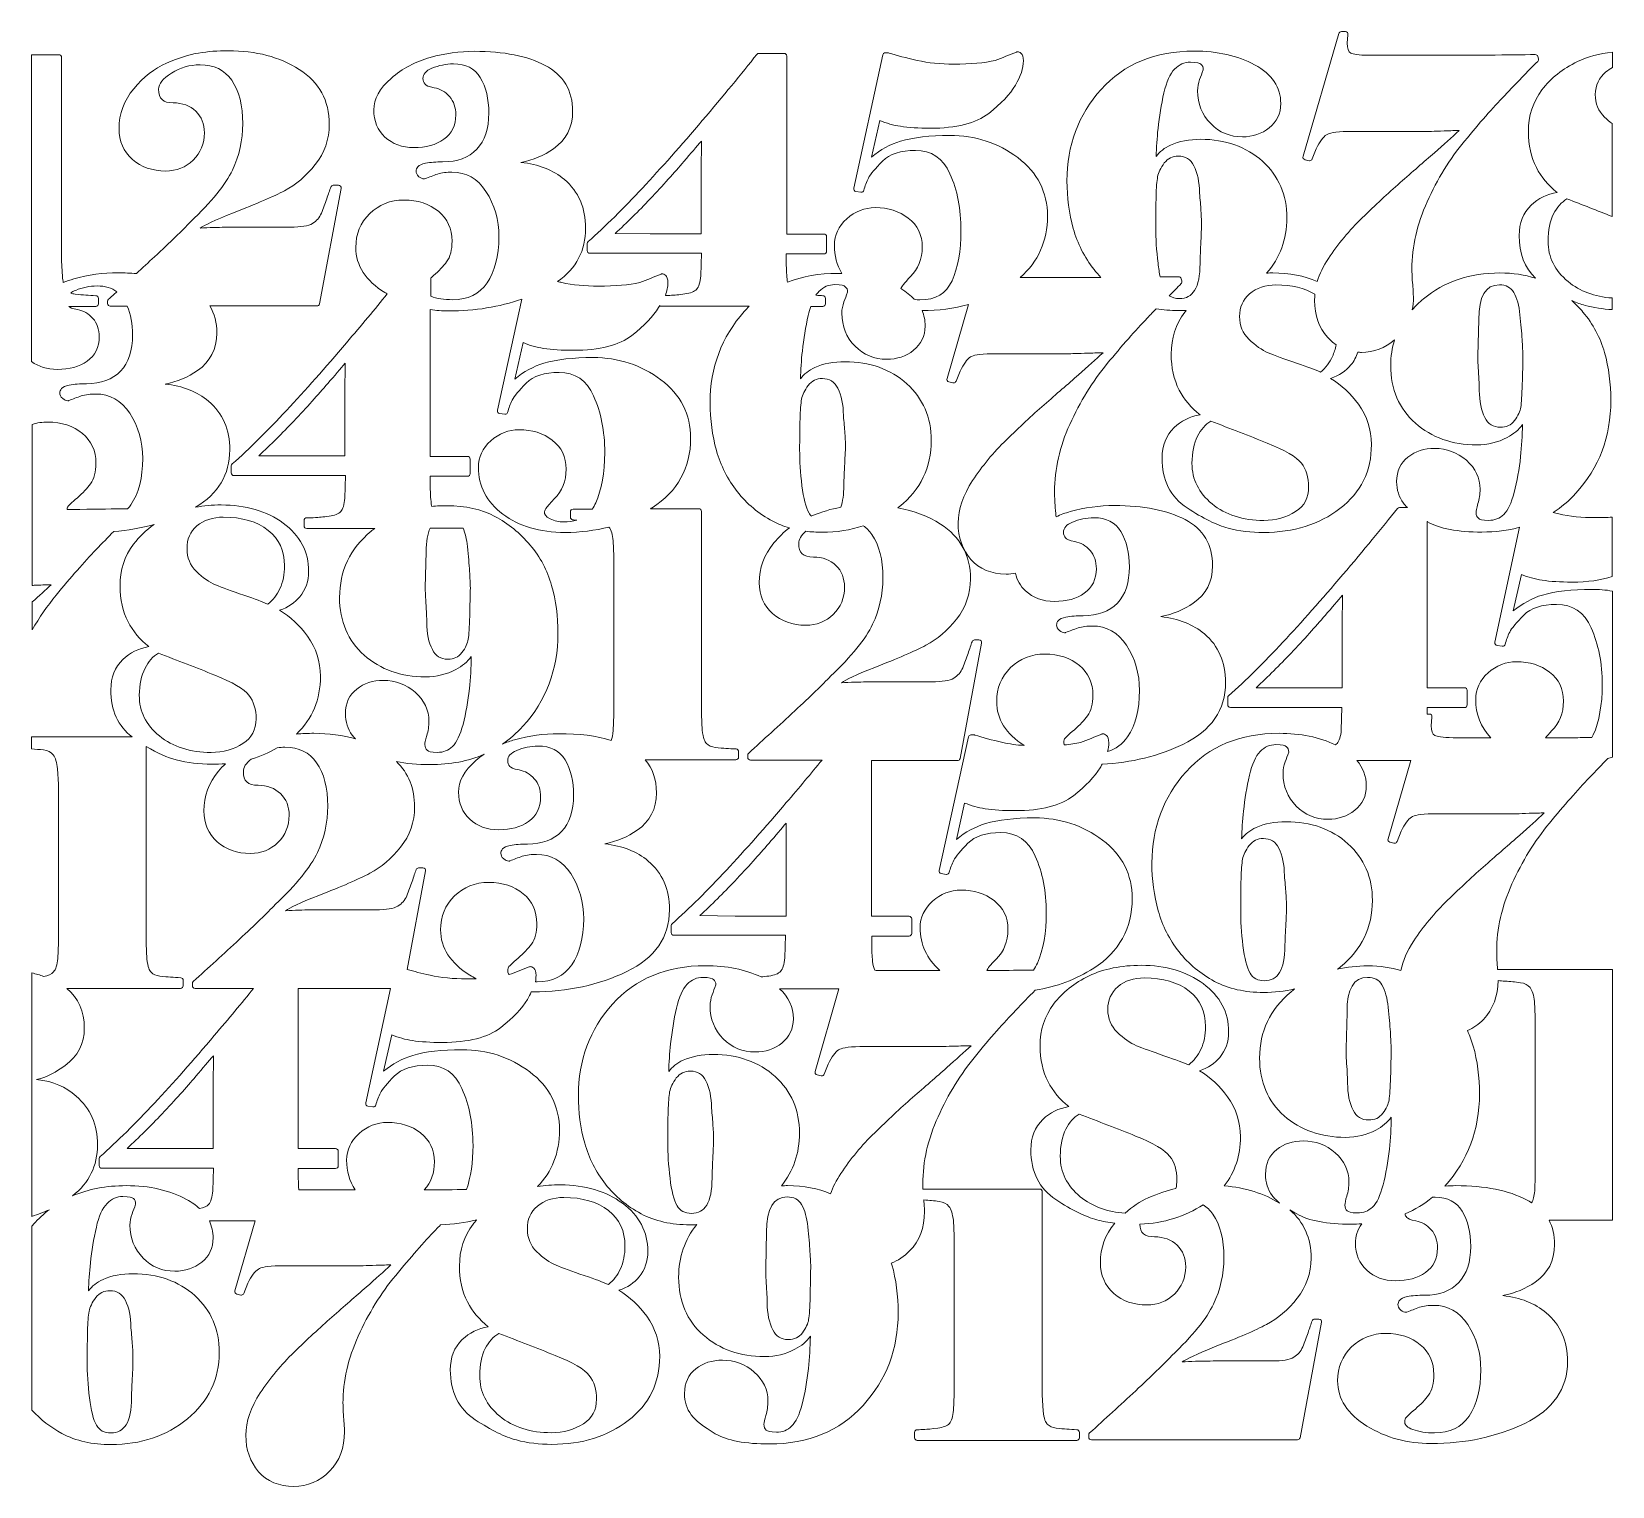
# Model space of a CAD drawing. Header units: centimetres. Extents: x -11 to 11, y -10.1 to 10.1.
import ezdxf

# ---------------------------------------------------------------- set-up
doc = ezdxf.new("R2010")
doc.units = ezdxf.units.CM
doc.header["$MEASUREMENT"] = 0
doc.layers.add('Layer 1', color=7, linetype='Continuous')

msp = doc.modelspace()

# ---------------------------------------------------------------- linework, layer by layer
at = {"layer": 'Layer 1', "lineweight": 5}
for points, knots in [([(10.86379, 9.52235), (10.89289, 9.54616), (10.922, 9.56468), (10.95375, 9.5832), (10.95375, 9.5832), (10.95375, 9.5832), (10.95375, 9.79751), (10.95375, 9.79751), (10.95375, 9.79751), (10.77383, 9.77634), (10.61244, 9.73401), (10.46956, 9.66522), (10.46956, 9.66522), (10.26583, 9.56732), (10.09914, 9.43503), (9.97743, 9.27364), (9.97743, 9.27364), (9.85308, 9.1096), (9.78958, 8.91381), (9.78958, 8.6942), (9.78958, 8.6942), (9.78958, 8.50899), (9.82662, 8.33966), (9.90071, 8.19678), (9.90071, 8.19678), (9.96686, 8.06713), (10.06475, 7.95072), (10.18911, 7.85282), (10.18911, 7.85282), (10.04623, 7.82901), (9.92717, 7.76815), (9.82928, 7.67555), (9.82928, 7.67555), (9.71815, 7.56707), (9.66259, 7.42684), (9.66259, 7.25486), (9.66259, 7.25486), (9.66259, 7.00615), (9.73932, 6.80771), (9.88749, 6.66219), (9.88749, 6.66219), (9.74197, 6.71246), (9.57528, 6.73627), (9.39536, 6.73627), (9.39536, 6.73627), (8.97996, 6.73627), (8.62278, 6.61456), (8.33438, 6.37644), (8.33438, 6.37644), (8.27617, 6.32881), (8.2259, 6.27854), (8.18092, 6.22563), (8.18092, 6.22563), (8.1915, 6.27855), (8.1968, 6.33676), (8.1968, 6.39761), (8.1968, 6.39761), (8.1968, 6.40819), (8.19415, 6.4373), (8.18622, 6.56959), (8.18622, 6.56959), (8.17828, 6.66484), (8.17564, 6.73892), (8.17564, 6.79184), (8.17564, 6.79184), (8.17564, 7.1014), (8.24708, 7.41361), (8.38731, 7.72317), (8.38731, 7.72317), (8.52754, 8.03538), (8.70216, 8.31848), (8.90589, 8.56455), (8.90589, 8.56455), (9.10962, 8.81326), (9.29747, 9.02493), (9.46152, 9.1969), (9.46152, 9.1969), (9.62556, 9.36888), (9.77902, 9.52763), (9.91925, 9.66786), (9.91925, 9.66786), (9.92983, 9.67844), (9.93248, 9.69167), (9.92983, 9.7049), (9.92983, 9.7049), (9.92983, 9.7049), (9.91925, 9.73665), (9.91925, 9.73665), (9.91925, 9.73665), (9.91396, 9.75253), (9.90073, 9.76311), (9.88485, 9.76311), (9.88485, 9.76311), (9.88485, 9.76311), (9.88485, 9.76311), (9.88485, 9.76311), (9.88485, 9.76311), (9.71022, 9.76046), (9.49327, 9.75782), (9.23662, 9.75517), (9.23662, 9.75517), (8.98527, 9.75252), (8.71274, 9.75252), (8.40583, 9.75252), (8.40583, 9.75252), (8.40583, 9.75252), (7.58296, 9.75254), (7.58296, 9.75254), (7.58296, 9.75254), (7.42686, 9.75254), (7.36071, 9.76842), (7.32896, 9.78429), (7.32896, 9.78429), (7.29456, 9.80017), (7.27869, 9.84779), (7.27604, 9.91923), (7.27604, 9.91923), (7.27604, 9.91923), (7.28927, 10.03829), (7.28927, 10.03829), (7.28927, 10.03829), (7.28927, 10.04887), (7.28662, 10.05946), (7.28133, 10.06739), (7.28133, 10.06739), (7.27604, 10.07532), (7.26545, 10.08062), (7.25487, 10.08062), (7.25487, 10.08062), (7.25487, 10.08062), (7.19931, 10.08063), (7.19931, 10.08063), (7.19931, 10.08063), (7.18343, 10.08063), (7.16756, 10.07005), (7.16491, 10.05417), (7.16491, 10.05417), (7.16491, 10.05417), (6.6675, 8.3529), (6.6675, 8.3529), (6.6675, 8.3529), (6.66485, 8.34232), (6.66485, 8.33438), (6.67015, 8.3238), (6.67015, 8.3238), (6.67544, 8.31586), (6.68338, 8.30792), (6.69396, 8.30528), (6.69396, 8.30528), (6.69396, 8.30528), (6.74952, 8.29205), (6.74952, 8.29205), (6.74952, 8.29205), (6.75217, 8.29205), (6.75481, 8.29205), (6.75746, 8.29205), (6.75746, 8.29205), (6.77334, 8.29205), (6.78656, 8.29999), (6.79186, 8.31586), (6.79186, 8.31586), (6.79186, 8.31586), (6.84742, 8.45609), (6.84742, 8.45609), (6.84742, 8.45609), (6.89769, 8.55663), (6.94532, 8.62278), (6.99294, 8.65188), (6.99294, 8.65188), (7.02734, 8.67305), (7.10407, 8.69686), (7.28927, 8.69686), (7.28927, 8.69686), (7.28927, 8.69686), (8.33702, 8.69685), (8.33702, 8.69685), (8.33702, 8.69685), (8.38729, 8.69685), (8.48254, 8.6995), (8.62277, 8.70479), (8.62277, 8.70479), (8.71273, 8.70744), (8.78152, 8.71008), (8.82915, 8.71008), (8.82915, 8.71008), (8.72861, 8.61748), (8.61484, 8.51429), (8.48784, 8.40316), (8.48784, 8.40316), (8.33967, 8.27351), (8.18092, 8.13593), (8.01159, 7.98776), (8.01159, 7.98776), (7.84226, 7.83959), (7.66763, 7.67555), (7.48771, 7.50093), (7.48771, 7.50093), (7.30779, 7.3263), (7.14904, 7.1358), (7.0194, 6.93737), (7.0194, 6.93737), (6.94796, 6.82889), (6.89769, 6.72306), (6.8633, 6.61987), (6.8633, 6.61987), (6.68338, 6.6966), (6.47701, 6.73629), (6.24682, 6.73629), (6.24682, 6.73629), (6.21772, 6.73629), (6.19126, 6.73629), (6.16215, 6.73364), (6.16215, 6.73364), (6.34736, 6.94531), (6.44261, 7.20195), (6.44261, 7.49829), (6.44261, 7.49829), (6.44261, 7.81579), (6.32884, 8.08037), (6.10394, 8.2841), (6.10394, 8.2841), (5.87904, 8.48518), (5.59065, 8.58837), (5.24669, 8.58837), (5.24669, 8.58837), (5.09059, 8.58837), (4.95036, 8.56191), (4.83129, 8.50899), (4.83129, 8.50899), (4.74662, 8.4693), (4.67783, 8.41639), (4.63021, 8.35024), (4.63021, 8.35024), (4.63286, 8.47459), (4.64344, 8.60424), (4.65667, 8.73653), (4.65667, 8.73653), (4.67519, 8.90322), (4.70165, 9.06991), (4.73869, 9.2313), (4.73869, 9.2313), (4.77309, 9.38476), (4.82336, 9.49588), (4.88686, 9.56203), (4.88686, 9.56203), (4.95036, 9.62553), (5.0218, 9.65728), (5.10646, 9.65728), (5.10646, 9.65728), (5.19642, 9.65728), (5.23611, 9.6414), (5.25198, 9.62818), (5.25198, 9.62818), (5.27315, 9.6123), (5.28373, 9.58585), (5.28373, 9.55145), (5.28373, 9.55145), (5.26521, 9.50382), (5.24933, 9.45885), (5.23346, 9.41651), (5.23346, 9.41651), (5.21494, 9.36624), (5.20436, 9.31597), (5.20436, 9.26041), (5.20436, 9.26041), (5.20436, 9.08049), (5.26521, 8.92703), (5.38692, 8.80533), (5.38692, 8.80533), (5.50598, 8.68362), (5.65415, 8.62277), (5.82613, 8.62277), (5.82613, 8.62277), (5.97165, 8.62277), (6.09601, 8.6651), (6.19919, 8.74712), (6.19919, 8.74712), (6.30502, 8.83179), (6.35794, 8.94556), (6.35794, 9.08314), (6.35794, 9.08314), (6.35794, 9.30804), (6.23623, 9.4906), (5.99546, 9.62024), (5.99546, 9.62024), (5.76263, 9.74724), (5.47952, 9.81074), (5.15673, 9.81074), (5.15673, 9.81074), (4.61698, 9.81074), (4.18571, 9.63082), (3.86821, 9.27893), (3.86821, 9.27893), (3.55336, 8.92703), (3.39461, 8.50105), (3.39461, 8.01422), (3.39461, 8.01422), (3.39461, 7.78139), (3.42371, 7.55914), (3.48192, 7.35276), (3.48192, 7.35276), (3.54013, 7.14374), (3.63802, 6.95324), (3.77032, 6.78391), (3.77032, 6.78391), (3.79942, 6.74687), (3.83117, 6.70983), (3.86557, 6.67543), (3.86557, 6.67543), (3.73592, 6.67543), (3.60099, 6.67543), (3.45811, 6.67543), (3.45811, 6.67543), (3.45811, 6.67543), (2.74638, 6.67544), (2.74638, 6.67544), (2.74638, 6.67544), (2.99773, 6.8924), (3.12473, 7.17815), (3.12473, 7.52475), (3.12473, 7.52475), (3.12473, 7.85548), (2.98715, 8.128), (2.71198, 8.33438), (2.71198, 8.33438), (2.4421, 8.53811), (2.1246, 8.6413), (1.77271, 8.6413), (1.77271, 8.6413), (1.4949, 8.6413), (1.26736, 8.61484), (1.09008, 8.56192), (1.09008, 8.56192), (0.9472, 8.51959), (0.80962, 8.4455), (0.68791, 8.34232), (0.68791, 8.34232), (0.68791, 8.34232), (0.80168, 8.84767), (0.80168, 8.84767), (0.80168, 8.84767), (0.89164, 8.81063), (0.98953, 8.78152), (1.08743, 8.76829), (1.08743, 8.76829), (1.2012, 8.74977), (1.33878, 8.74183), (1.50018, 8.74183), (1.50018, 8.74183), (1.86266, 8.74183), (2.13518, 8.81062), (2.30981, 8.94821), (2.30981, 8.94821), (2.48179, 9.08315), (2.60614, 9.21279), (2.68023, 9.33715), (2.68023, 9.33715), (2.75431, 9.4615), (2.79136, 9.57528), (2.79136, 9.67582), (2.79136, 9.67582), (2.79136, 9.7843), (2.73844, 9.80017), (2.70934, 9.80017), (2.70934, 9.80017), (2.70405, 9.80017), (2.69876, 9.80017), (2.69611, 9.79752), (2.69611, 9.79752), (2.59821, 9.75783), (2.49767, 9.71814), (2.39978, 9.6811), (2.39978, 9.6811), (2.25426, 9.6467), (2.06111, 9.63083), (1.82563, 9.63083), (1.82563, 9.63083), (1.64307, 9.63083), (1.47109, 9.64671), (1.32028, 9.6811), (1.32028, 9.6811), (1.16682, 9.7155), (1.03453, 9.74989), (0.9287, 9.78429), (0.9287, 9.78429), (0.92605, 9.78429), (0.92076, 9.78694), (0.91812, 9.78694), (0.91812, 9.78694), (0.91812, 9.78694), (0.87577, 9.78694), (0.87577, 9.78694), (0.87577, 9.78694), (0.85989, 9.78694), (0.84402, 9.77371), (0.84137, 9.75784), (0.84137, 9.75784), (0.84137, 9.75784), (0.43921, 7.91104), (0.43921, 7.91104), (0.43921, 7.91104), (0.43656, 7.90046), (0.43921, 7.88987), (0.4445, 7.88194), (0.4445, 7.88194), (0.44979, 7.874), (0.46038, 7.86871), (0.46831, 7.86606), (0.46831, 7.86606), (0.46831, 7.86606), (0.53975, 7.85548), (0.53975, 7.85548), (0.53975, 7.85548), (0.5424, 7.85548), (0.5424, 7.85548), (0.54504, 7.85548), (0.54504, 7.85548), (0.56092, 7.85548), (0.57679, 7.86606), (0.57944, 7.88194), (0.57944, 7.88194), (0.59532, 7.94015), (0.61648, 7.99836), (0.64294, 8.05127), (0.64294, 8.05127), (0.6694, 8.10419), (0.73819, 8.18356), (0.83873, 8.28675), (0.83873, 8.28675), (0.93663, 8.38465), (1.09008, 8.43492), (1.29381, 8.43492), (1.29381, 8.43492), (1.51606, 8.43492), (1.67481, 8.32909), (1.77271, 8.10948), (1.77271, 8.10948), (1.8759, 7.88458), (1.92617, 7.62), (1.92617, 7.32367), (1.92617, 7.32367), (1.92617, 7.04586), (1.88384, 6.81302), (1.80182, 6.62782), (1.80182, 6.62782), (1.72244, 6.45055), (1.57692, 6.36324), (1.35732, 6.36324), (1.35732, 6.36324), (1.33086, 6.36324), (1.3044, 6.36589), (1.27794, 6.37118), (1.27794, 6.37118), (1.23031, 6.4241), (1.16681, 6.47437), (1.09273, 6.51935), (1.09273, 6.51935), (1.10331, 6.54316), (1.13506, 6.59343), (1.22767, 6.68604), (1.22767, 6.68604), (1.3335, 6.79187), (1.38907, 6.92946), (1.38907, 7.09614), (1.38907, 7.09614), (1.38907, 7.26283), (1.32557, 7.39777), (1.19592, 7.49566), (1.19592, 7.49566), (1.07157, 7.59356), (0.91811, 7.64118), (0.73819, 7.64118), (0.73819, 7.64118), (0.59002, 7.64118), (0.45773, 7.58826), (0.34396, 7.48772), (0.34396, 7.48772), (0.23019, 7.38453), (0.17198, 7.26018), (0.17198, 7.11995), (0.17198, 7.11995), (0.17198, 6.97707), (0.20638, 6.84743), (0.27517, 6.73101), (0.27517, 6.73101), (0.25665, 6.73101), (0.23813, 6.73101), (0.21961, 6.73101), (0.21961, 6.73101), (-0.03704, 6.73101), (-0.27252, 6.68868), (-0.47889, 6.6093), (-0.47889, 6.6093), (-0.48154, 6.62253), (-0.48418, 6.63576), (-0.48418, 6.65163), (-0.48418, 6.65163), (-0.49212, 6.73365), (-0.49476, 6.80244), (-0.49476, 6.85536), (-0.49476, 6.85536), (-0.49476, 6.85536), (-0.49476, 7.00088), (-0.49476, 7.00088), (-0.49476, 7.00088), (-0.49476, 7.00088), (0.02646, 7.00088), (0.02646, 7.00088), (0.02646, 7.00088), (0.04763, 7.00088), (0.0635, 7.01676), (0.0635, 7.03792), (0.0635, 7.03792), (0.0635, 7.03792), (0.0635, 7.239), (0.0635, 7.239), (0.0635, 7.239), (0.0635, 7.26017), (0.04762, 7.27604), (0.02646, 7.27604), (0.02646, 7.27604), (0.02646, 7.27604), (-0.48948, 7.27604), (-0.48948, 7.27604), (-0.48948, 7.27604), (-0.48948, 7.27604), (-0.48948, 9.74196), (-0.48948, 9.74196), (-0.48948, 9.74196), (-0.48948, 9.76313), (-0.50536, 9.779), (-0.52652, 9.779), (-0.52652, 9.779), (-0.52652, 9.779), (-0.87313, 9.779), (-0.87313, 9.779), (-0.87313, 9.779), (-0.88371, 9.779), (-0.8943, 9.77371), (-0.90223, 9.76577), (-0.90223, 9.76577), (-1.1139, 9.49854), (-1.3679, 9.18898), (-1.65894, 8.84767), (-1.65894, 8.84767), (-1.94998, 8.50371), (-2.23044, 8.18886), (-2.48973, 7.91104), (-2.48973, 7.91104), (-2.74902, 7.63323), (-3.00302, 7.38187), (-3.24115, 7.17021), (-3.24115, 7.17021), (-3.24909, 7.16227), (-3.25438, 7.15433), (-3.25438, 7.14375), (-3.25438, 7.14375), (-3.25438, 7.14375), (-3.25438, 7.04585), (-3.25438, 7.04585), (-3.25438, 7.04585), (-3.25438, 7.02468), (-3.2385, 7.00881), (-3.21734, 7.00881), (-3.21734, 7.00881), (-3.21734, 7.00881), (-1.67217, 7.00881), (-1.67217, 7.00881), (-1.67217, 7.00881), (-1.67217, 7.00881), (-1.68011, 6.6966), (-1.68011, 6.6966), (-1.68011, 6.6966), (-1.68805, 6.60664), (-1.70921, 6.54314), (-1.73832, 6.50875), (-1.73832, 6.50875), (-1.76742, 6.477), (-1.82299, 6.45583), (-1.89972, 6.44525), (-1.89972, 6.44525), (-1.98439, 6.43467), (-2.04789, 6.42937), (-2.08757, 6.42673), (-2.08757, 6.42673), (-2.11403, 6.42673), (-2.14313, 6.42408), (-2.16959, 6.42408), (-2.16959, 6.42408), (-2.14842, 6.48758), (-2.13519, 6.54579), (-2.13519, 6.59871), (-2.13519, 6.59871), (-2.13519, 6.70719), (-2.18811, 6.72306), (-2.21721, 6.72306), (-2.21721, 6.72306), (-2.2225, 6.72306), (-2.22779, 6.72306), (-2.23044, 6.72041), (-2.23044, 6.72041), (-2.32834, 6.68072), (-2.42888, 6.64103), (-2.52677, 6.60399), (-2.52677, 6.60399), (-2.67229, 6.56959), (-2.86544, 6.55372), (-3.10092, 6.55372), (-3.10092, 6.55372), (-3.28348, 6.55372), (-3.45546, 6.5696), (-3.60627, 6.60399), (-3.60627, 6.60399), (-3.62479, 6.60928), (-3.64596, 6.61193), (-3.66448, 6.61722), (-3.66448, 6.61722), (-3.40519, 6.80243), (-3.27554, 7.04849), (-3.27554, 7.35541), (-3.27554, 7.35541), (-3.27554, 7.63851), (-3.37344, 7.86341), (-3.56923, 8.0301), (-3.56923, 8.0301), (-3.72533, 8.16239), (-3.92906, 8.24177), (-4.17248, 8.26823), (-4.17248, 8.26823), (-4.00315, 8.30263), (-3.85233, 8.36613), (-3.72269, 8.45608), (-3.72269, 8.45608), (-3.54542, 8.58043), (-3.45546, 8.75241), (-3.45546, 8.97466), (-3.45546, 8.97466), (-3.45546, 9.2657), (-3.58511, 9.48001), (-3.83646, 9.61231), (-3.83646, 9.61231), (-4.08252, 9.74196), (-4.41061, 9.8081), (-4.81542, 9.8081), (-4.81542, 9.8081), (-5.0218, 9.8081), (-5.22817, 9.779), (-5.42925, 9.72343), (-5.42925, 9.72343), (-5.63298, 9.66522), (-5.81554, 9.56997), (-5.97165, 9.43239), (-5.97165, 9.43239), (-6.13305, 9.29481), (-6.21242, 9.14664), (-6.21242, 8.99583), (-6.21242, 8.99583), (-6.21242, 8.84237), (-6.1595, 8.71537), (-6.05632, 8.62012), (-6.05632, 8.62012), (-5.95313, 8.52487), (-5.81819, 8.4746), (-5.6568, 8.4746), (-5.6568, 8.4746), (-5.48747, 8.4746), (-5.34724, 8.51164), (-5.2414, 8.58837), (-5.2414, 8.58837), (-5.13027, 8.66775), (-5.07471, 8.78152), (-5.07471, 8.92704), (-5.07471, 8.92704), (-5.07471, 9.03023), (-5.10381, 9.11489), (-5.16202, 9.18104), (-5.16202, 9.18104), (-5.22023, 9.24719), (-5.29167, 9.28952), (-5.37369, 9.30275), (-5.37369, 9.30275), (-5.45307, 9.31598), (-5.48746, 9.33715), (-5.50069, 9.35302), (-5.50069, 9.35302), (-5.51921, 9.37419), (-5.52979, 9.40065), (-5.52979, 9.4324), (-5.52979, 9.4324), (-5.52979, 9.49061), (-5.4901, 9.53823), (-5.40544, 9.57263), (-5.40544, 9.57263), (-5.31284, 9.61232), (-5.21229, 9.63348), (-5.10911, 9.63348), (-5.10911, 9.63348), (-4.93448, 9.63348), (-4.81278, 9.56998), (-4.73605, 9.44298), (-4.73605, 9.44298), (-4.65667, 9.31069), (-4.61699, 9.14665), (-4.61699, 8.9535), (-4.61699, 8.9535), (-4.61699, 8.73654), (-4.67255, 8.56721), (-4.78368, 8.45079), (-4.78368, 8.45079), (-4.89481, 8.33437), (-5.05356, 8.27616), (-5.25728, 8.27616), (-5.25728, 8.27616), (-5.34724, 8.27616), (-5.42661, 8.27087), (-5.49541, 8.25764), (-5.49541, 8.25764), (-5.60389, 8.23647), (-5.62506, 8.1862), (-5.62506, 8.14651), (-5.62506, 8.14651), (-5.62506, 8.12534), (-5.61712, 8.09624), (-5.58537, 8.06978), (-5.58537, 8.06978), (-5.56156, 8.05126), (-5.53774, 8.04068), (-5.51393, 8.04068), (-5.51393, 8.04068), (-5.50864, 8.04068), (-5.50599, 8.04068), (-5.5007, 8.04333), (-5.5007, 8.04333), (-5.44514, 8.0645), (-5.38693, 8.08566), (-5.32872, 8.10683), (-5.32872, 8.10683), (-5.26787, 8.12535), (-5.19907, 8.13329), (-5.13028, 8.13329), (-5.13028, 8.13329), (-4.9292, 8.13329), (-4.77574, 8.04598), (-4.65668, 7.86606), (-4.65668, 7.86606), (-4.53762, 7.6835), (-4.47676, 7.47183), (-4.47676, 7.239), (-4.47676, 7.239), (-4.47676, 6.97442), (-4.53232, 6.75746), (-4.6408, 6.59871), (-4.6408, 6.59871), (-4.74928, 6.44261), (-4.90538, 6.36588), (-5.1197, 6.36588), (-5.1197, 6.36588), (-5.23612, 6.36588), (-5.33666, 6.38176), (-5.42133, 6.41351), (-5.42133, 6.41351), (-5.42133, 6.41351), (-5.42133, 6.41351), (-5.42133, 6.41351), (-5.42133, 6.41351), (-5.42133, 6.41351), (-5.42131, 6.6675), (-5.42131, 6.6675), (-5.42131, 6.6675), (-5.42131, 6.6675), (-5.42131, 6.6675), (-5.42131, 6.6675), (-5.42131, 6.6675), (-5.41073, 6.67808), (-5.3975, 6.68867), (-5.38427, 6.69925), (-5.38427, 6.69925), (-5.31019, 6.7654), (-5.24669, 6.8289), (-5.20171, 6.8924), (-5.20171, 6.8924), (-5.15144, 6.95855), (-5.12763, 7.05644), (-5.12763, 7.17815), (-5.12763, 7.17815), (-5.12763, 7.34748), (-5.19113, 7.48771), (-5.31548, 7.5909), (-5.31548, 7.5909), (-5.43983, 7.69409), (-5.60123, 7.747), (-5.79438, 7.747), (-5.79438, 7.747), (-5.98223, 7.747), (-6.14098, 7.6835), (-6.26798, 7.55915), (-6.26798, 7.55915), (-6.39763, 7.4348), (-6.46113, 7.27605), (-6.46113, 7.08819), (-6.46113, 7.08819), (-6.46113, 6.83948), (-6.32355, 6.62781), (-6.05632, 6.46377), (-6.05632, 6.46377), (-6.04574, 6.45848), (-6.03515, 6.45319), (-6.02722, 6.44525), (-6.02722, 6.44525), (-6.19391, 6.23887), (-6.38441, 6.01133), (-6.59078, 5.76792), (-6.59078, 5.76792), (-6.88182, 5.42396), (-7.16228, 5.10911), (-7.42157, 4.83129), (-7.42157, 4.83129), (-7.68086, 4.55348), (-7.93486, 4.30212), (-8.17299, 4.09046), (-8.17299, 4.09046), (-8.18093, 4.08252), (-8.18622, 4.07458), (-8.18622, 4.064), (-8.18622, 4.064), (-8.18622, 4.064), (-8.18622, 3.9661), (-8.18622, 3.9661), (-8.18622, 3.9661), (-8.18622, 3.94493), (-8.17034, 3.92906), (-8.14918, 3.92906), (-8.14918, 3.92906), (-8.14918, 3.92906), (-6.604, 3.92906), (-6.604, 3.92906), (-6.604, 3.92906), (-6.604, 3.92906), (-6.61194, 3.61685), (-6.61194, 3.61685), (-6.61194, 3.61685), (-6.61988, 3.52689), (-6.64104, 3.46339), (-6.67015, 3.429), (-6.67015, 3.429), (-6.69925, 3.39725), (-6.75482, 3.37608), (-6.83155, 3.3655), (-6.83155, 3.3655), (-6.91622, 3.35492), (-6.97972, 3.34962), (-7.0194, 3.34698), (-7.0194, 3.34698), (-7.05909, 3.34433), (-7.10142, 3.34433), (-7.14111, 3.34433), (-7.14111, 3.34433), (-7.15169, 3.34433), (-7.15963, 3.34168), (-7.16757, 3.33375), (-7.16757, 3.33375), (-7.17551, 3.32581), (-7.17815, 3.31787), (-7.17815, 3.30729), (-7.17815, 3.30729), (-7.17815, 3.30729), (-7.17815, 3.23321), (-7.17815, 3.23321), (-7.17815, 3.23321), (-7.17815, 3.21204), (-7.16227, 3.19617), (-7.14111, 3.19617), (-7.14111, 3.19617), (-7.14111, 3.19617), (-6.19919, 3.19617), (-6.19919, 3.19617), (-6.19919, 3.19617), (-6.21507, 3.18294), (-6.23359, 3.16971), (-6.24946, 3.15648), (-6.24946, 3.15648), (-6.5405, 2.91571), (-6.68602, 2.60879), (-6.68602, 2.23838), (-6.68602, 2.23838), (-6.68602, 1.90765), (-6.5696, 1.63778), (-6.34471, 1.43934), (-6.34471, 1.43934), (-6.11981, 1.2409), (-5.83406, 1.14036), (-5.4954, 1.14036), (-5.4954, 1.14036), (-5.3393, 1.14036), (-5.19907, 1.17476), (-5.07471, 1.2409), (-5.07471, 1.2409), (-4.98475, 1.28853), (-4.91067, 1.34938), (-4.8604, 1.42082), (-4.8604, 1.42082), (-4.86305, 1.27001), (-4.87098, 1.12184), (-4.88686, 0.97632), (-4.88686, 0.97632), (-4.90538, 0.80169), (-4.93449, 0.63501), (-4.97417, 0.48155), (-4.97417, 0.48155), (-5.01386, 0.33338), (-5.06148, 0.2302), (-5.11969, 0.17463), (-5.11969, 0.17463), (-5.1779, 0.11907), (-5.24669, 0.09261), (-5.33136, 0.09261), (-5.33136, 0.09261), (-5.41867, 0.09261), (-5.45571, 0.10849), (-5.47159, 0.12171), (-5.47159, 0.12171), (-5.49276, 0.14023), (-5.50334, 0.16404), (-5.50334, 0.20109), (-5.50334, 0.20109), (-5.50334, 0.21961), (-5.49805, 0.25665), (-5.47688, 0.32544), (-5.47688, 0.32544), (-5.45836, 0.38894), (-5.44778, 0.45509), (-5.44778, 0.52388), (-5.44778, 0.52388), (-5.44778, 0.67998), (-5.51128, 0.81492), (-5.63828, 0.92605), (-5.63828, 0.92605), (-5.76263, 1.03453), (-5.9108, 1.09009), (-6.07749, 1.09009), (-6.07749, 1.09009), (-6.22301, 1.09009), (-6.34737, 1.0504), (-6.44791, 0.97103), (-6.44791, 0.97103), (-6.5511, 0.88901), (-6.60401, 0.77524), (-6.60401, 0.62972), (-6.60401, 0.62972), (-6.60401, 0.51595), (-6.57226, 0.41805), (-6.51141, 0.33339), (-6.51141, 0.33339), (-6.49818, 0.31751), (-6.48495, 0.29899), (-6.46643, 0.28047), (-6.46643, 0.28047), (-6.64106, 0.33074), (-6.8342, 0.3572), (-7.04058, 0.3572), (-7.04058, 0.3572), (-7.12525, 0.3572), (-7.20462, 0.35455), (-7.284, 0.34662), (-7.284, 0.34662), (-7.06175, 0.55829), (-6.95062, 0.82552), (-6.95062, 1.14831), (-6.95062, 1.14831), (-6.95062, 1.35204), (-7.01147, 1.53725), (-7.13054, 1.70394), (-7.13054, 1.70394), (-7.23637, 1.84946), (-7.36602, 1.97117), (-7.51683, 2.06377), (-7.51683, 2.06377), (-7.39777, 2.10346), (-7.30252, 2.16696), (-7.23637, 2.24898), (-7.23637, 2.24898), (-7.15699, 2.34688), (-7.11466, 2.46329), (-7.11466, 2.60088), (-7.11466, 2.60088), (-7.11466, 2.8734), (-7.23372, 3.0983), (-7.46656, 3.27028), (-7.46656, 3.27028), (-7.69675, 3.43697), (-7.98514, 3.52163), (-8.32646, 3.52163), (-8.32646, 3.52163), (-8.45081, 3.52163), (-8.56988, 3.51105), (-8.681, 3.48988), (-8.681, 3.48988), (-8.36615, 3.67773), (-8.2074, 3.94496), (-8.2074, 4.28363), (-8.2074, 4.28363), (-8.2074, 4.56673), (-8.3053, 4.79163), (-8.50109, 4.95832), (-8.50109, 4.95832), (-8.65719, 5.09061), (-8.86092, 5.16999), (-9.10434, 5.19645), (-9.10434, 5.19645), (-8.93501, 5.23085), (-8.78419, 5.29435), (-8.65455, 5.3843), (-8.65455, 5.3843), (-8.47728, 5.50865), (-8.38732, 5.68063), (-8.38732, 5.90288), (-8.38732, 5.90288), (-8.38732, 6.04576), (-8.41907, 6.17276), (-8.48257, 6.27859), (-8.48257, 6.27859), (-8.48257, 6.27859), (-7.00088, 6.27856), (-7.00088, 6.27856), (-7.00088, 6.27856), (-6.98236, 6.27856), (-6.96913, 6.29179), (-6.96384, 6.30766), (-6.96384, 6.30766), (-6.96384, 6.30766), (-6.66486, 7.90839), (-6.66486, 7.90839), (-6.66486, 7.90839), (-6.66221, 7.91897), (-6.66486, 7.92956), (-6.6728, 7.93749), (-6.6728, 7.93749), (-6.68074, 7.94543), (-6.69132, 7.95072), (-6.7019, 7.95072), (-6.7019, 7.95072), (-6.7019, 7.95072), (-6.77333, 7.95073), (-6.77333, 7.95073), (-6.77333, 7.95073), (-6.78921, 7.95073), (-6.80243, 7.94015), (-6.80773, 7.92692), (-6.80773, 7.92692), (-6.82361, 7.88194), (-6.84213, 7.82638), (-6.86329, 7.76288), (-6.86329, 7.76288), (-6.88446, 7.69938), (-6.90827, 7.63323), (-6.93737, 7.56444), (-6.93737, 7.56444), (-6.96383, 7.50359), (-7.00352, 7.45596), (-7.06172, 7.42156), (-7.06172, 7.42156), (-7.11728, 7.38716), (-7.22047, 7.37129), (-7.36599, 7.37129), (-7.36599, 7.37129), (-7.36599, 7.37129), (-8.10419, 7.37129), (-8.10419, 7.37129), (-8.10419, 7.37129), (-8.21796, 7.37129), (-8.32644, 7.36864), (-8.42963, 7.366), (-8.42963, 7.366), (-8.49842, 7.36335), (-8.55928, 7.36071), (-8.61748, 7.35806), (-8.61748, 7.35806), (-8.55663, 7.39775), (-8.42698, 7.46389), (-8.1571, 7.56973), (-8.1571, 7.56973), (-7.8396, 7.69408), (-7.60147, 7.79463), (-7.44802, 7.87665), (-7.44802, 7.87665), (-7.29192, 7.95867), (-7.14904, 8.08038), (-7.02204, 8.23913), (-7.02204, 8.23913), (-6.89504, 8.40053), (-6.82889, 8.58838), (-6.82889, 8.79476), (-6.82889, 8.79476), (-6.82889, 9.12549), (-6.96912, 9.37949), (-7.24429, 9.55676), (-7.24429, 9.55676), (-7.51417, 9.72874), (-7.84489, 9.81605), (-8.22854, 9.81605), (-8.22854, 9.81605), (-8.37406, 9.81605), (-8.51164, 9.80547), (-8.63864, 9.7843), (-8.63864, 9.7843), (-8.76829, 9.76313), (-8.91645, 9.71551), (-9.08314, 9.64407), (-9.08314, 9.64407), (-9.25247, 9.56999), (-9.40593, 9.45092), (-9.53822, 9.28953), (-9.53822, 9.28953), (-9.67316, 9.12549), (-9.74195, 8.94028), (-9.74195, 8.7392), (-9.74195, 8.7392), (-9.74195, 8.56457), (-9.67845, 8.41905), (-9.55674, 8.31057), (-9.55674, 8.31057), (-9.43503, 8.20474), (-9.28157, 8.14917), (-9.09636, 8.14917), (-9.09636, 8.14917), (-8.94555, 8.14917), (-8.81855, 8.19944), (-8.71536, 8.29998), (-8.71536, 8.29998), (-8.61217, 8.40052), (-8.55926, 8.52752), (-8.55926, 8.67833), (-8.55926, 8.67833), (-8.55926, 8.80004), (-8.59895, 8.90058), (-8.67832, 8.97731), (-8.67832, 8.97731), (-8.7577, 9.05404), (-8.86353, 9.09373), (-8.99053, 9.09373), (-8.99053, 9.09373), (-9.13341, 9.09373), (-9.19426, 9.15194), (-9.19426, 9.28158), (-9.19426, 9.28158), (-9.19426, 9.35831), (-9.13605, 9.43239), (-9.01699, 9.50648), (-9.01699, 9.50648), (-8.89528, 9.58321), (-8.76034, 9.62025), (-8.62011, 9.62025), (-8.62011, 9.62025), (-8.42696, 9.62025), (-8.28144, 9.55146), (-8.1809, 9.40594), (-8.1809, 9.40594), (-8.07771, 9.26042), (-8.02744, 9.05669), (-8.02744, 8.80534), (-8.02744, 8.80534), (-8.02744, 8.5778), (-8.07507, 8.36084), (-8.17032, 8.1624), (-8.17032, 8.1624), (-8.26557, 7.96132), (-8.46136, 7.72055), (-8.7524, 7.44273), (-8.7524, 7.44273), (-8.86353, 7.32631), (-9.03021, 7.16492), (-9.24982, 6.96119), (-9.24982, 6.96119), (-9.33449, 6.88446), (-9.41915, 6.80509), (-9.50117, 6.72836), (-9.50117, 6.72836), (-9.58319, 6.73365), (-9.66786, 6.73894), (-9.75517, 6.73894), (-9.75517, 6.73894), (-9.96155, 6.73894), (-10.16792, 6.70984), (-10.369, 6.65427), (-10.369, 6.65427), (-10.41927, 6.64104), (-10.4669, 6.62252), (-10.51452, 6.604), (-10.51452, 6.604), (-10.51981, 6.62781), (-10.5251, 6.65427), (-10.52775, 6.68867), (-10.52775, 6.68867), (-10.52775, 6.68867), (-10.53833, 6.90298), (-10.53833, 6.90298), (-10.53833, 6.90298), (-10.53833, 6.90298), (-10.53835, 9.72344), (-10.53835, 9.72344), (-10.53835, 9.72344), (-10.53835, 9.74461), (-10.55423, 9.76048), (-10.57539, 9.76048), (-10.57539, 9.76048), (-10.57539, 9.76048), (-10.95375, 9.76048), (-10.95375, 9.76048), (-10.95375, 9.76048), (-10.95375, 9.76048), (-10.95375, 5.50863), (-10.95375, 5.50863), (-10.95375, 5.50863), (-10.8585, 5.43719), (-10.73944, 5.40015), (-10.59921, 5.40015), (-10.59921, 5.40015), (-10.42988, 5.40015), (-10.28965, 5.43719), (-10.18381, 5.51392), (-10.18381, 5.51392), (-10.07268, 5.5933), (-10.01712, 5.70707), (-10.01712, 5.85259), (-10.01712, 5.85259), (-10.01712, 5.95578), (-10.04622, 6.04044), (-10.10443, 6.10659), (-10.10443, 6.10659), (-10.16264, 6.17274), (-10.23408, 6.21507), (-10.3161, 6.2283), (-10.3161, 6.2283), (-10.39018, 6.24153), (-10.42458, 6.26005), (-10.43781, 6.27328), (-10.43781, 6.27328), (-10.43781, 6.27328), (-10.06475, 6.27327), (-10.06475, 6.27327), (-10.06475, 6.27327), (-10.04358, 6.27327), (-10.02771, 6.28915), (-10.02771, 6.31031), (-10.02771, 6.31031), (-10.02771, 6.31031), (-10.02771, 6.38439), (-10.02771, 6.38439), (-10.02771, 6.38439), (-10.02771, 6.40291), (-10.04359, 6.41879), (-10.06211, 6.42143), (-10.06211, 6.42143), (-10.11238, 6.42408), (-10.15736, 6.42672), (-10.20234, 6.42937), (-10.20234, 6.42937), (-10.24203, 6.43202), (-10.2923, 6.43466), (-10.35051, 6.4426), (-10.35051, 6.4426), (-10.37432, 6.44525), (-10.39284, 6.45054), (-10.41136, 6.45848), (-10.41136, 6.45848), (-10.39284, 6.47171), (-10.37167, 6.48494), (-10.34257, 6.49552), (-10.34257, 6.49552), (-10.24997, 6.53521), (-10.14942, 6.55637), (-10.04624, 6.55637), (-10.04624, 6.55637), (-9.93247, 6.55637), (-9.84251, 6.52991), (-9.77107, 6.47699), (-9.77107, 6.47699), (-9.81076, 6.43995), (-9.85045, 6.40555), (-9.88749, 6.37116), (-9.88749, 6.37116), (-9.89543, 6.36322), (-9.90072, 6.35528), (-9.90072, 6.3447), (-9.90072, 6.3447), (-9.90072, 6.3447), (-9.90072, 6.31295), (-9.90072, 6.31295), (-9.90072, 6.31295), (-9.90072, 6.29178), (-9.88484, 6.27591), (-9.86368, 6.27591), (-9.86368, 6.27591), (-9.86368, 6.27591), (-9.62819, 6.27592), (-9.62819, 6.27592), (-9.62819, 6.27592), (-9.58056, 6.16215), (-9.55411, 6.02986), (-9.55411, 5.87904), (-9.55411, 5.87904), (-9.55411, 5.66208), (-9.60967, 5.49275), (-9.7208, 5.37633), (-9.7208, 5.37633), (-9.83193, 5.25991), (-9.99068, 5.2017), (-10.1944, 5.2017), (-10.1944, 5.2017), (-10.28436, 5.2017), (-10.36373, 5.19641), (-10.43253, 5.18318), (-10.43253, 5.18318), (-10.54101, 5.16201), (-10.56218, 5.11174), (-10.56218, 5.07205), (-10.56218, 5.07205), (-10.56218, 5.05088), (-10.55424, 5.02178), (-10.52249, 4.99532), (-10.52249, 4.99532), (-10.49868, 4.9768), (-10.47486, 4.96622), (-10.45105, 4.96622), (-10.45105, 4.96622), (-10.44576, 4.96622), (-10.44311, 4.96622), (-10.43782, 4.96887), (-10.43782, 4.96887), (-10.38226, 4.99004), (-10.32405, 5.0112), (-10.26584, 5.03237), (-10.26584, 5.03237), (-10.20499, 5.05089), (-10.13619, 5.05883), (-10.0674, 5.05883), (-10.0674, 5.05883), (-9.86632, 5.05883), (-9.71286, 4.97152), (-9.5938, 4.7916), (-9.5938, 4.7916), (-9.47474, 4.60904), (-9.41388, 4.39737), (-9.41388, 4.16454), (-9.41388, 4.16454), (-9.41388, 3.89996), (-9.46944, 3.683), (-9.57792, 3.52425), (-9.57792, 3.52425), (-9.59115, 3.50308), (-9.60702, 3.48456), (-9.6229, 3.46604), (-9.6229, 3.46604), (-9.62819, 3.46869), (-9.63084, 3.46869), (-9.63613, 3.46869), (-9.63613, 3.46869), (-9.63613, 3.46869), (-9.63613, 3.46869), (-9.63613, 3.46869), (-9.63613, 3.46869), (-9.81076, 3.46604), (-10.02771, 3.4634), (-10.28436, 3.46075), (-10.28436, 3.46075), (-10.34257, 3.46075), (-10.40078, 3.46075), (-10.46163, 3.46075), (-10.46163, 3.46075), (-10.45898, 3.48456), (-10.45369, 3.49779), (-10.4484, 3.50308), (-10.4484, 3.50308), (-10.43782, 3.51366), (-10.40871, 3.54541), (-10.31875, 3.62214), (-10.31875, 3.62214), (-10.24467, 3.68829), (-10.18117, 3.75179), (-10.13619, 3.81529), (-10.13619, 3.81529), (-10.08592, 3.88144), (-10.06211, 3.97933), (-10.06211, 4.10104), (-10.06211, 4.10104), (-10.06211, 4.27037), (-10.12561, 4.4106), (-10.24996, 4.51379), (-10.24996, 4.51379), (-10.37431, 4.61698), (-10.53571, 4.66989), (-10.72886, 4.66989), (-10.72886, 4.66989), (-10.80559, 4.66989), (-10.87967, 4.65931), (-10.94582, 4.63814), (-10.94582, 4.63814), (-10.94582, 4.63814), (-10.94581, 2.40771), (-10.94581, 2.40771), (-10.94581, 2.40771), (-10.92729, 2.40771), (-10.90877, 2.40771), (-10.89025, 2.41036), (-10.89025, 2.41036), (-10.80029, 2.41301), (-10.7315, 2.41565), (-10.68387, 2.41565), (-10.68387, 2.41565), (-10.76325, 2.34157), (-10.85056, 2.26219), (-10.94581, 2.17752), (-10.94581, 2.17752), (-10.94581, 2.17752), (-10.94581, 1.79123), (-10.94581, 1.79123), (-10.94581, 1.79123), (-10.84527, 1.96321), (-10.73414, 2.12196), (-10.61508, 2.27013), (-10.61508, 2.27013), (-10.41135, 2.51884), (-10.2235, 2.73051), (-10.05945, 2.90248), (-10.05945, 2.90248), (-9.97478, 2.98979), (-9.89541, 3.07446), (-9.81603, 3.15383), (-9.81603, 3.15383), (-9.62024, 3.16971), (-9.43503, 3.20146), (-9.25511, 3.25173), (-9.25511, 3.25173), (-9.36624, 3.175), (-9.46149, 3.0824), (-9.54086, 2.97921), (-9.54086, 2.97921), (-9.66521, 2.81517), (-9.72871, 2.61938), (-9.72871, 2.39977), (-9.72871, 2.39977), (-9.72871, 2.21456), (-9.69167, 2.04523), (-9.61758, 1.90235), (-9.61758, 1.90235), (-9.55143, 1.7727), (-9.45354, 1.65629), (-9.32918, 1.55839), (-9.32918, 1.55839), (-9.47206, 1.53458), (-9.59112, 1.47372), (-9.68901, 1.38112), (-9.68901, 1.38112), (-9.80014, 1.27264), (-9.8557, 1.13241), (-9.8557, 0.96043), (-9.8557, 0.96043), (-9.8557, 0.67468), (-9.75516, 0.45508), (-9.55937, 0.30691), (-9.55937, 0.30691), (-9.55937, 0.30691), (-10.95375, 0.30692), (-10.95375, 0.30692), (-10.95375, 0.30692), (-10.95375, 0.30692), (-10.95375, 0.14288), (-10.95375, 0.14288), (-10.95375, 0.14288), (-10.89819, 0.13759), (-10.84527, 0.1323), (-10.78971, 0.127), (-10.78971, 0.127), (-10.72886, 0.11906), (-10.68388, 0.09525), (-10.65477, 0.05821), (-10.65477, 0.05821), (-10.62302, 0.01852), (-10.6045, -0.04762), (-10.59392, -0.13494), (-10.59392, -0.13494), (-10.59392, -0.13494), (-10.58334, -0.34925), (-10.58334, -0.34925), (-10.58334, -0.34925), (-10.58334, -0.34925), (-10.58334, -2.54794), (-10.58334, -2.54794), (-10.58334, -2.54794), (-10.58334, -2.54794), (-10.59128, -2.76225), (-10.59128, -2.76225), (-10.59128, -2.76225), (-10.59922, -2.85221), (-10.62038, -2.91571), (-10.64949, -2.9501), (-10.64949, -2.9501), (-10.67595, -2.9792), (-10.72357, -3.00037), (-10.78707, -3.01095), (-10.78707, -3.01095), (-10.83734, -2.99243), (-10.8929, -2.97655), (-10.94847, -2.96332), (-10.94847, -2.96332), (-10.94847, -2.96332), (-10.94847, -6.33676), (-10.94847, -6.33676), (-10.94847, -6.33676), (-10.86645, -6.3103), (-10.78707, -6.27855), (-10.7077, -6.24416), (-10.7077, -6.24416), (-10.78443, -6.30237), (-10.85851, -6.37116), (-10.9273, -6.44524), (-10.9273, -6.44524), (-10.93524, -6.45318), (-10.94318, -6.46112), (-10.94847, -6.4717), (-10.94847, -6.4717), (-10.94847, -6.4717), (-10.94846, -9.02229), (-10.94846, -9.02229), (-10.94846, -9.02229), (-10.8294, -9.15194), (-10.68917, -9.26042), (-10.53306, -9.34508), (-10.53306, -9.34508), (-10.33991, -9.44827), (-10.11237, -9.49854), (-9.85308, -9.49854), (-9.85308, -9.49854), (-9.44033, -9.49854), (-9.08314, -9.37948), (-8.79475, -9.14135), (-8.79475, -9.14135), (-8.50106, -8.90322), (-8.3529, -8.59366), (-8.3529, -8.2206), (-8.3529, -8.2206), (-8.3529, -7.9031), (-8.46667, -7.63852), (-8.69157, -7.43479), (-8.69157, -7.43479), (-8.91647, -7.23371), (-9.20486, -7.13052), (-9.54882, -7.13052), (-9.54882, -7.13052), (-9.70492, -7.13052), (-9.84515, -7.15698), (-9.96422, -7.2099), (-9.96422, -7.2099), (-10.04889, -7.24959), (-10.11768, -7.3025), (-10.1653, -7.36865), (-10.1653, -7.36865), (-10.16265, -7.2443), (-10.15207, -7.11465), (-10.13884, -6.98236), (-10.13884, -6.98236), (-10.12032, -6.81303), (-10.09386, -6.64898), (-10.05682, -6.48759), (-10.05682, -6.48759), (-10.02242, -6.33413), (-9.97215, -6.22301), (-9.90865, -6.15686), (-9.90865, -6.15686), (-9.84515, -6.09336), (-9.77371, -6.06161), (-9.68905, -6.06161), (-9.68905, -6.06161), (-9.59909, -6.06161), (-9.5594, -6.07749), (-9.54353, -6.09071), (-9.54353, -6.09071), (-9.52236, -6.10659), (-9.51178, -6.13304), (-9.51178, -6.16744), (-9.51178, -6.16744), (-9.5303, -6.21507), (-9.54618, -6.26004), (-9.56205, -6.30238), (-9.56205, -6.30238), (-9.58057, -6.35265), (-9.59115, -6.40292), (-9.59115, -6.45848), (-9.59115, -6.45848), (-9.59115, -6.6384), (-9.5303, -6.79186), (-9.40859, -6.91356), (-9.40859, -6.91356), (-9.28953, -7.03527), (-9.14136, -7.09612), (-8.96938, -7.09612), (-8.96938, -7.09612), (-8.82386, -7.09612), (-8.6995, -7.05379), (-8.59632, -6.97177), (-8.59632, -6.97177), (-8.49049, -6.8871), (-8.43757, -6.77333), (-8.43757, -6.63575), (-8.43757, -6.63575), (-8.43757, -6.55108), (-8.45609, -6.47171), (-8.49049, -6.40027), (-8.49049, -6.40027), (-8.49049, -6.40027), (-7.85548, -6.40027), (-7.85548, -6.40027), (-7.85548, -6.40027), (-7.85548, -6.40027), (-8.13594, -7.366), (-8.13594, -7.366), (-8.13594, -7.366), (-8.13859, -7.37658), (-8.13859, -7.38452), (-8.13329, -7.3951), (-8.13329, -7.3951), (-8.128, -7.40304), (-8.12006, -7.41098), (-8.10948, -7.41362), (-8.10948, -7.41362), (-8.10948, -7.41362), (-8.05392, -7.42685), (-8.05392, -7.42685), (-8.05392, -7.42685), (-8.05127, -7.42685), (-8.04863, -7.42685), (-8.04598, -7.42685), (-8.04598, -7.42685), (-8.0301, -7.42685), (-8.01688, -7.41891), (-8.01158, -7.40304), (-8.01158, -7.40304), (-8.01158, -7.40304), (-7.95602, -7.26281), (-7.95602, -7.26281), (-7.95602, -7.26281), (-7.90575, -7.16227), (-7.85812, -7.09612), (-7.8105, -7.06702), (-7.8105, -7.06702), (-7.7761, -7.04585), (-7.69937, -7.02204), (-7.51417, -7.02204), (-7.51417, -7.02204), (-7.51417, -7.02204), (-6.46642, -7.02204), (-6.46642, -7.02204), (-6.46642, -7.02204), (-6.41615, -7.02204), (-6.3209, -7.01939), (-6.18067, -7.0141), (-6.18067, -7.0141), (-6.09071, -7.01145), (-6.02192, -7.00881), (-5.97429, -7.00881), (-5.97429, -7.00881), (-6.07483, -7.10141), (-6.1886, -7.2046), (-6.3156, -7.31573), (-6.3156, -7.31573), (-6.46377, -7.44538), (-6.62252, -7.58296), (-6.79185, -7.73113), (-6.79185, -7.73113), (-6.96118, -7.8793), (-7.13581, -8.04334), (-7.31573, -8.21796), (-7.31573, -8.21796), (-7.49565, -8.39259), (-7.6544, -8.58309), (-7.78404, -8.78152), (-7.78404, -8.78152), (-7.91633, -8.9826), (-7.98512, -9.18104), (-7.98512, -9.3689), (-7.98512, -9.3689), (-7.98512, -9.56998), (-7.92427, -9.74196), (-7.80785, -9.87425), (-7.80785, -9.87425), (-7.68879, -10.00919), (-7.52475, -10.07798), (-7.32102, -10.07798), (-7.32102, -10.07798), (-7.12787, -10.07798), (-6.96119, -10.00654), (-6.8236, -9.86631), (-6.8236, -9.86631), (-6.68602, -9.72608), (-6.61722, -9.54352), (-6.61722, -9.32127), (-6.61722, -9.32127), (-6.61722, -9.31069), (-6.61987, -9.28158), (-6.6278, -9.14929), (-6.6278, -9.14929), (-6.63574, -9.05404), (-6.63838, -8.97996), (-6.63838, -8.92704), (-6.63838, -8.92704), (-6.63838, -8.61748), (-6.56694, -8.30527), (-6.42671, -7.99571), (-6.42671, -7.99571), (-6.28648, -7.6835), (-6.11186, -7.4004), (-5.90813, -7.15433), (-5.90813, -7.15433), (-5.7044, -6.90562), (-5.51655, -6.69395), (-5.3525, -6.52198), (-5.3525, -6.52198), (-5.33133, -6.49817), (-5.30752, -6.477), (-5.28635, -6.45319), (-5.28635, -6.45319), (-5.11172, -6.4479), (-4.94504, -6.42409), (-4.78629, -6.3844), (-4.78629, -6.3844), (-4.80481, -6.40557), (-4.82069, -6.42409), (-4.83656, -6.44525), (-4.83656, -6.44525), (-4.96091, -6.60929), (-5.02441, -6.80508), (-5.02441, -7.02469), (-5.02441, -7.02469), (-5.02441, -7.2099), (-4.98737, -7.37923), (-4.91328, -7.52211), (-4.91328, -7.52211), (-4.84713, -7.65176), (-4.74924, -7.76817), (-4.62488, -7.86607), (-4.62488, -7.86607), (-4.76776, -7.88988), (-4.88682, -7.95074), (-4.98471, -8.04334), (-4.98471, -8.04334), (-5.09584, -8.15182), (-5.1514, -8.29205), (-5.1514, -8.46403), (-5.1514, -8.46403), (-5.1514, -8.77095), (-5.03498, -9.00378), (-4.8048, -9.15459), (-4.8048, -9.15459), (-4.58255, -9.30011), (-4.39205, -9.39536), (-4.23595, -9.43505), (-4.23595, -9.43505), (-4.07985, -9.47738), (-3.9158, -9.4959), (-3.74382, -9.4959), (-3.74382, -9.4959), (-3.32842, -9.4959), (-2.97388, -9.38477), (-2.68549, -9.16517), (-2.68549, -9.16517), (-2.39445, -8.94292), (-2.24893, -8.64394), (-2.24893, -8.27617), (-2.24893, -8.27617), (-2.24893, -8.07244), (-2.30978, -7.88723), (-2.42885, -7.72054), (-2.42885, -7.72054), (-2.53468, -7.57502), (-2.66433, -7.45331), (-2.81514, -7.36071), (-2.81514, -7.36071), (-2.69608, -7.32102), (-2.60083, -7.25752), (-2.53468, -7.1755), (-2.53468, -7.1755), (-2.4553, -7.0776), (-2.41297, -6.96119), (-2.41297, -6.8236), (-2.41297, -6.8236), (-2.41297, -6.55108), (-2.53203, -6.32618), (-2.76487, -6.1542), (-2.76487, -6.1542), (-2.99506, -5.98751), (-3.28345, -5.9002), (-3.62477, -5.9002), (-3.62477, -5.9002), (-3.7359, -5.9002), (-3.84173, -5.90814), (-3.94227, -5.92401), (-3.94227, -5.92401), (-3.74119, -5.71763), (-3.638, -5.4557), (-3.638, -5.14349), (-3.638, -5.14349), (-3.638, -4.81276), (-3.77558, -4.54024), (-4.05075, -4.33386), (-4.05075, -4.33386), (-4.32063, -4.13013), (-4.63813, -4.02694), (-4.99002, -4.02694), (-4.99002, -4.02694), (-5.26783, -4.02694), (-5.49537, -4.0534), (-5.67265, -4.10632), (-5.67265, -4.10632), (-5.81553, -4.14865), (-5.95311, -4.22274), (-6.07482, -4.32592), (-6.07482, -4.32592), (-6.07482, -4.32592), (-5.96105, -3.82057), (-5.96105, -3.82057), (-5.96105, -3.82057), (-5.87109, -3.85761), (-5.7732, -3.88672), (-5.6753, -3.89995), (-5.6753, -3.89995), (-5.56153, -3.91847), (-5.42395, -3.92641), (-5.26255, -3.92641), (-5.26255, -3.92641), (-4.90007, -3.92641), (-4.62755, -3.85762), (-4.45292, -3.72003), (-4.45292, -3.72003), (-4.28094, -3.58509), (-4.15659, -3.45545), (-4.0825, -3.33109), (-4.0825, -3.33109), (-4.06133, -3.29405), (-4.04281, -3.25965), (-4.02958, -3.22526), (-4.02958, -3.22526), (-4.02164, -3.22526), (-4.0137, -3.22526), (-4.00577, -3.22526), (-4.00577, -3.22526), (-3.52687, -3.22526), (-3.09031, -3.13001), (-2.70667, -2.9448), (-2.70667, -2.9448), (-2.31244, -2.7543), (-2.114, -2.4659), (-2.114, -2.08755), (-2.114, -2.08755), (-2.114, -1.80445), (-2.2119, -1.57955), (-2.40769, -1.41286), (-2.40769, -1.41286), (-2.56379, -1.28057), (-2.76752, -1.20119), (-3.01094, -1.17473), (-3.01094, -1.17473), (-2.84161, -1.14033), (-2.69079, -1.07683), (-2.56115, -0.98688), (-2.56115, -0.98688), (-2.38388, -0.86253), (-2.29392, -0.69055), (-2.29392, -0.4683), (-2.29392, -0.4683), (-2.29392, -0.28309), (-2.34684, -0.12963), (-2.45002, -0.00792), (-2.45002, -0.00792), (-2.45002, -0.00792), (-1.19327, -0.00794), (-1.19327, -0.00794), (-1.19327, -0.00794), (-1.1721, -0.00794), (-1.15623, 0.00794), (-1.15623, 0.0291), (-1.15623, 0.0291), (-1.15623, 0.0291), (-1.15623, 0.10318), (-1.15623, 0.10318), (-1.15623, 0.10318), (-1.15623, 0.1217), (-1.17211, 0.13758), (-1.19063, 0.14022), (-1.19063, 0.14022), (-1.2409, 0.14287), (-1.28588, 0.14551), (-1.33086, 0.14816), (-1.33086, 0.14816), (-1.37055, 0.15081), (-1.42082, 0.15345), (-1.47903, 0.16139), (-1.47903, 0.16139), (-1.5293, 0.16933), (-1.57163, 0.1852), (-1.60074, 0.21695), (-1.60074, 0.21695), (-1.62191, 0.23812), (-1.64837, 0.28574), (-1.65895, 0.40216), (-1.65895, 0.40216), (-1.65895, 0.40216), (-1.66953, 0.61647), (-1.66953, 0.61647), (-1.66953, 0.61647), (-1.66953, 0.61647), (-1.66952, 3.43165), (-1.66952, 3.43165), (-1.66952, 3.43165), (-1.66952, 3.45282), (-1.6854, 3.46869), (-1.70656, 3.46869), (-1.70656, 3.46869), (-1.70656, 3.46869), (-2.37596, 3.46869), (-2.37596, 3.46869), (-2.37596, 3.46869), (-2.36802, 3.47398), (-2.36273, 3.47663), (-2.35479, 3.48192), (-2.35479, 3.48192), (-2.00025, 3.70946), (-1.82033, 4.0349), (-1.82033, 4.44765), (-1.82033, 4.44765), (-1.82033, 4.77838), (-1.95791, 5.0509), (-2.23308, 5.25728), (-2.23308, 5.25728), (-2.50296, 5.46101), (-2.82046, 5.5642), (-3.17235, 5.5642), (-3.17235, 5.5642), (-3.45016, 5.5642), (-3.6777, 5.53774), (-3.85498, 5.48482), (-3.85498, 5.48482), (-3.99786, 5.44249), (-4.13544, 5.3684), (-4.25715, 5.26522), (-4.25715, 5.26522), (-4.25715, 5.26522), (-4.14338, 5.77057), (-4.14338, 5.77057), (-4.14338, 5.77057), (-4.05342, 5.73353), (-3.95553, 5.70442), (-3.85763, 5.69119), (-3.85763, 5.69119), (-3.74386, 5.67267), (-3.60628, 5.66473), (-3.44488, 5.66473), (-3.44488, 5.66473), (-3.0824, 5.66473), (-2.80988, 5.73352), (-2.63525, 5.87111), (-2.63525, 5.87111), (-2.46327, 6.00605), (-2.33892, 6.13569), (-2.26483, 6.26005), (-2.26483, 6.26005), (-2.25954, 6.26799), (-2.25689, 6.27593), (-2.2516, 6.28386), (-2.2516, 6.28386), (-2.24631, 6.27857), (-2.23837, 6.27592), (-2.22779, 6.27592), (-2.22779, 6.27592), (-2.22779, 6.27592), (-1.00806, 6.27592), (-1.00806, 6.27592), (-1.00806, 6.27592), (-1.03187, 6.25211), (-1.05569, 6.22829), (-1.07685, 6.20184), (-1.07685, 6.20184), (-1.3917, 5.84994), (-1.55045, 5.42396), (-1.55045, 4.93713), (-1.55045, 4.93713), (-1.55045, 4.7043), (-1.52135, 4.48205), (-1.46314, 4.27567), (-1.46314, 4.27567), (-1.40493, 4.06665), (-1.30704, 3.87615), (-1.17474, 3.70682), (-1.17474, 3.70682), (-1.04245, 3.53749), (-0.87576, 3.3999), (-0.68261, 3.29672), (-0.68261, 3.29672), (-0.61117, 3.25968), (-0.53444, 3.22793), (-0.45242, 3.20412), (-0.45242, 3.20412), (-0.52915, 3.14591), (-0.60059, 3.07447), (-0.66673, 2.9951), (-0.66673, 2.9951), (-0.80167, 2.83106), (-0.87046, 2.64585), (-0.87046, 2.44477), (-0.87046, 2.44477), (-0.87046, 2.27014), (-0.80696, 2.12462), (-0.68525, 2.01614), (-0.68525, 2.01614), (-0.56354, 1.91031), (-0.41008, 1.85474), (-0.22487, 1.85474), (-0.22487, 1.85474), (-0.07406, 1.85474), (0.05294, 1.90501), (0.15613, 2.00555), (0.15613, 2.00555), (0.25932, 2.10609), (0.31223, 2.23309), (0.31223, 2.3839), (0.31223, 2.3839), (0.31223, 2.50561), (0.27254, 2.60615), (0.19317, 2.68288), (0.19317, 2.68288), (0.11379, 2.75961), (0.00796, 2.7993), (-0.11904, 2.7993), (-0.11904, 2.7993), (-0.26192, 2.7993), (-0.32277, 2.85751), (-0.32277, 2.98715), (-0.32277, 2.98715), (-0.32277, 3.04536), (-0.28837, 3.10092), (-0.22223, 3.15648), (-0.22223, 3.15648), (-0.15079, 3.14854), (-0.07671, 3.14325), (0.00002, 3.14325), (0.00002, 3.14325), (0.2064, 3.14325), (0.3969, 3.17235), (0.57152, 3.23321), (0.57152, 3.23321), (0.6165, 3.20146), (0.65619, 3.16177), (0.69058, 3.1115), (0.69058, 3.1115), (0.79377, 2.96598), (0.84404, 2.76225), (0.84404, 2.5109), (0.84404, 2.5109), (0.84404, 2.28336), (0.79641, 2.0664), (0.70116, 1.86796), (0.70116, 1.86796), (0.60591, 1.66688), (0.41012, 1.42611), (0.11908, 1.14829), (0.11908, 1.14829), (0.00795, 1.03187), (-0.15873, 0.87048), (-0.37834, 0.66675), (-0.37834, 0.66675), (-0.5953, 0.46831), (-0.80961, 0.26987), (-1.01599, 0.08202), (-1.01599, 0.08202), (-1.02393, 0.07408), (-1.02922, 0.06614), (-1.02922, 0.05556), (-1.02922, 0.05556), (-1.02922, 0.05556), (-1.02922, 0.02381), (-1.02922, 0.02381), (-1.02922, 0.02381), (-1.02922, 0.00264), (-1.01334, -0.01323), (-0.99218, -0.01323), (-0.99218, -0.01323), (-0.99218, -0.01323), (0, -0.01323), (0, -0.01323), (0, -0.01323), (-0.15081, -0.19579), (-0.31485, -0.39423), (-0.49477, -0.60325), (-0.49477, -0.60325), (-0.78581, -0.94721), (-1.06627, -1.26206), (-1.32556, -1.53988), (-1.32556, -1.53988), (-1.58485, -1.81769), (-1.83885, -2.06905), (-2.07698, -2.28071), (-2.07698, -2.28071), (-2.08492, -2.28865), (-2.09021, -2.29659), (-2.09021, -2.30717), (-2.09021, -2.30717), (-2.09021, -2.30717), (-2.09021, -2.40507), (-2.09021, -2.40507), (-2.09021, -2.40507), (-2.09021, -2.42624), (-2.07433, -2.44211), (-2.05317, -2.44211), (-2.05317, -2.44211), (-2.05317, -2.44211), (-0.508, -2.4421), (-0.508, -2.4421), (-0.508, -2.4421), (-0.508, -2.4421), (-0.51594, -2.75431), (-0.51594, -2.75431), (-0.51594, -2.75431), (-0.52388, -2.84427), (-0.54504, -2.90777), (-0.57415, -2.94216), (-0.57415, -2.94216), (-0.60325, -2.97391), (-0.65882, -2.99508), (-0.73555, -3.00566), (-0.73555, -3.00566), (-0.77788, -3.01095), (-0.81228, -3.01624), (-0.84403, -3.01889), (-0.84403, -3.01889), (-1.06363, -2.9157), (-1.32293, -2.86279), (-1.61397, -2.86279), (-1.61397, -2.86279), (-2.15372, -2.86279), (-2.58499, -3.04271), (-2.90249, -3.3946), (-2.90249, -3.3946), (-3.21734, -3.7465), (-3.37609, -4.17248), (-3.37609, -4.65931), (-3.37609, -4.65931), (-3.37609, -4.89214), (-3.34699, -5.11439), (-3.28878, -5.32077), (-3.28878, -5.32077), (-3.23057, -5.52979), (-3.13268, -5.72029), (-3.00038, -5.88962), (-3.00038, -5.88962), (-2.86809, -6.05895), (-2.7014, -6.19654), (-2.50825, -6.29972), (-2.50825, -6.29972), (-2.3151, -6.40291), (-2.08756, -6.45318), (-1.82827, -6.45318), (-1.82827, -6.45318), (-1.79652, -6.45318), (-1.76742, -6.45318), (-1.73567, -6.45053), (-1.73567, -6.45053), (-1.90236, -6.65691), (-1.98702, -6.90032), (-1.98702, -7.18078), (-1.98702, -7.18078), (-1.98702, -7.51151), (-1.8706, -7.78138), (-1.64571, -7.97982), (-1.64571, -7.97982), (-1.42081, -8.17826), (-1.13506, -8.2788), (-0.7964, -8.2788), (-0.7964, -8.2788), (-0.6403, -8.2788), (-0.50007, -8.2444), (-0.37571, -8.17826), (-0.37571, -8.17826), (-0.28575, -8.13063), (-0.21167, -8.06978), (-0.1614, -7.99834), (-0.1614, -7.99834), (-0.16405, -8.14915), (-0.17198, -8.29732), (-0.18786, -8.44284), (-0.18786, -8.44284), (-0.20638, -8.61747), (-0.23549, -8.78415), (-0.27517, -8.93761), (-0.27517, -8.93761), (-0.31486, -9.08578), (-0.36248, -9.18896), (-0.42069, -9.24453), (-0.42069, -9.24453), (-0.4789, -9.30009), (-0.54769, -9.32655), (-0.63236, -9.32655), (-0.63236, -9.32655), (-0.71967, -9.32655), (-0.75671, -9.31067), (-0.77259, -9.29745), (-0.77259, -9.29745), (-0.79376, -9.27893), (-0.80434, -9.25512), (-0.80434, -9.21807), (-0.80434, -9.21807), (-0.80434, -9.19161), (-0.7964, -9.14928), (-0.77788, -9.09372), (-0.77788, -9.09372), (-0.75936, -9.03022), (-0.74878, -8.96407), (-0.74878, -8.89528), (-0.74878, -8.89528), (-0.74878, -8.73918), (-0.81228, -8.60424), (-0.93928, -8.49311), (-0.93928, -8.49311), (-1.06363, -8.38463), (-1.2118, -8.32907), (-1.37849, -8.32907), (-1.37849, -8.32907), (-1.52401, -8.32907), (-1.64837, -8.36876), (-1.74891, -8.44813), (-1.74891, -8.44813), (-1.8521, -8.53015), (-1.90501, -8.64392), (-1.90501, -8.78944), (-1.90501, -8.78944), (-1.90501, -8.90321), (-1.87326, -9.00111), (-1.81241, -9.08577), (-1.81241, -9.08577), (-1.75156, -9.16779), (-1.64308, -9.25246), (-1.47903, -9.34771), (-1.47903, -9.34771), (-1.31499, -9.44296), (-1.06099, -9.49059), (-0.72497, -9.49059), (-0.72497, -9.49059), (-0.19051, -9.49059), (0.24605, -9.31067), (0.56884, -8.95613), (0.56884, -8.95613), (0.89163, -8.60423), (1.05567, -8.17032), (1.05567, -7.67025), (1.05567, -7.67025), (1.05567, -7.43477), (1.02657, -7.20987), (0.96836, -7.00615), (0.96836, -7.00615), (0.96571, -6.99821), (0.96307, -6.99292), (0.96042, -6.98498), (0.96042, -6.98498), (1.05302, -6.95058), (1.13769, -6.89238), (1.21442, -6.81565), (1.21442, -6.81565), (1.352, -6.67542), (1.4208, -6.49286), (1.4208, -6.27061), (1.4208, -6.27061), (1.4208, -6.26003), (1.4208, -6.23092), (1.41022, -6.10921), (1.41022, -6.10921), (1.41022, -6.10921), (1.41287, -6.10921), (1.41287, -6.10921), (1.41287, -6.10921), (1.48431, -6.1145), (1.5531, -6.11979), (1.62454, -6.13038), (1.62454, -6.13038), (1.68539, -6.13832), (1.73037, -6.16213), (1.75948, -6.19917), (1.75948, -6.19917), (1.79123, -6.23886), (1.80975, -6.305), (1.82033, -6.39232), (1.82033, -6.39232), (1.82033, -6.39232), (1.83091, -6.60663), (1.83091, -6.60663), (1.83091, -6.60663), (1.83091, -6.60663), (1.83091, -8.80532), (1.83091, -8.80532), (1.83091, -8.80532), (1.83091, -8.80532), (1.82297, -9.01963), (1.82297, -9.01963), (1.82297, -9.01963), (1.81503, -9.10959), (1.79387, -9.17309), (1.76476, -9.20748), (1.76476, -9.20748), (1.73566, -9.23923), (1.68009, -9.2604), (1.60336, -9.27098), (1.60336, -9.27098), (1.51869, -9.28156), (1.45784, -9.28686), (1.42344, -9.2895), (1.42344, -9.2895), (1.38904, -9.29215), (1.35465, -9.29215), (1.32025, -9.29215), (1.32025, -9.29215), (1.29908, -9.29215), (1.28321, -9.30803), (1.28321, -9.32919), (1.28321, -9.32919), (1.28321, -9.32919), (1.28321, -9.40327), (1.28321, -9.40327), (1.28321, -9.40327), (1.28321, -9.42444), (1.29909, -9.44031), (1.32025, -9.44031), (1.32025, -9.44031), (1.32025, -9.44031), (3.52954, -9.44033), (3.52954, -9.44033), (3.52954, -9.44033), (3.55071, -9.44033), (3.56658, -9.42445), (3.56658, -9.40329), (3.56658, -9.40329), (3.56658, -9.40329), (3.56658, -9.32921), (3.56658, -9.32921), (3.56658, -9.32921), (3.56658, -9.31069), (3.5507, -9.29481), (3.53218, -9.29217), (3.53218, -9.29217), (3.48191, -9.28952), (3.43693, -9.28688), (3.39195, -9.28423), (3.39195, -9.28423), (3.35226, -9.28158), (3.30199, -9.27894), (3.24378, -9.271), (3.24378, -9.271), (3.19351, -9.26306), (3.15118, -9.24719), (3.12207, -9.21544), (3.12207, -9.21544), (3.1009, -9.19427), (3.07444, -9.14665), (3.06386, -9.03023), (3.06386, -9.03023), (3.06386, -9.03023), (3.05328, -8.81592), (3.05328, -8.81592), (3.05328, -8.81592), (3.05328, -8.81592), (3.05329, -5.99546), (3.05329, -5.99546), (3.05329, -5.99546), (3.05329, -5.97429), (3.03741, -5.95842), (3.01625, -5.95842), (3.01625, -5.95842), (3.01625, -5.95842), (1.39965, -5.95842), (1.39965, -5.95842), (1.39965, -5.95842), (1.39965, -5.93196), (1.397, -5.9055), (1.397, -5.88698), (1.397, -5.88698), (1.397, -5.57742), (1.46844, -5.26521), (1.60867, -4.95565), (1.60867, -4.95565), (1.7489, -4.64344), (1.92352, -4.36034), (2.12725, -4.11427), (2.12725, -4.11427), (2.33098, -3.86556), (2.51883, -3.65389), (2.68288, -3.48192), (2.68288, -3.48192), (2.77548, -3.38402), (2.86544, -3.29142), (2.95276, -3.20411), (2.95276, -3.20411), (3.24909, -3.15648), (3.52161, -3.0533), (3.76503, -2.89719), (3.76503, -2.89719), (4.11957, -2.66965), (4.29949, -2.34421), (4.29949, -1.93146), (4.29949, -1.93146), (4.29949, -1.60073), (4.16191, -1.32821), (3.88674, -1.12183), (3.88674, -1.12183), (3.61686, -0.9181), (3.29936, -0.81491), (2.94747, -0.81491), (2.94747, -0.81491), (2.66966, -0.81491), (2.44212, -0.84137), (2.26484, -0.89429), (2.26484, -0.89429), (2.12196, -0.93662), (1.98438, -1.01071), (1.86267, -1.11389), (1.86267, -1.11389), (1.86267, -1.11389), (1.97644, -0.60854), (1.97644, -0.60854), (1.97644, -0.60854), (2.0664, -0.64558), (2.16429, -0.67469), (2.26219, -0.68792), (2.26219, -0.68792), (2.37596, -0.70644), (2.51354, -0.71438), (2.67494, -0.71438), (2.67494, -0.71438), (3.03742, -0.71438), (3.30994, -0.64559), (3.48457, -0.508), (3.48457, -0.508), (3.65655, -0.37306), (3.7809, -0.24342), (3.85499, -0.11906), (3.85499, -0.11906), (3.86557, -0.10318), (3.87351, -0.08731), (3.88145, -0.07143), (3.88145, -0.07143), (4.28891, -0.05026), (4.66462, 0.04234), (5.00064, 0.20374), (5.00064, 0.20374), (5.39487, 0.39424), (5.59331, 0.68264), (5.59331, 1.06099), (5.59331, 1.06099), (5.59331, 1.34409), (5.49541, 1.56899), (5.29962, 1.73568), (5.29962, 1.73568), (5.14352, 1.86797), (4.93979, 1.94735), (4.69637, 1.97381), (4.69637, 1.97381), (4.8657, 2.00821), (5.01652, 2.07171), (5.14616, 2.16166), (5.14616, 2.16166), (5.32343, 2.28601), (5.41339, 2.45799), (5.41339, 2.68024), (5.41339, 2.68024), (5.41339, 2.97128), (5.28374, 3.18559), (5.03239, 3.31789), (5.03239, 3.31789), (4.78633, 3.44754), (4.45824, 3.51368), (4.05343, 3.51368), (4.05343, 3.51368), (3.84705, 3.51368), (3.64068, 3.48458), (3.4396, 3.42901), (3.4396, 3.42901), (3.37081, 3.41049), (3.30731, 3.38668), (3.24381, 3.35757), (3.24381, 3.35757), (3.24116, 3.38403), (3.23852, 3.42107), (3.23323, 3.48457), (3.23323, 3.48457), (3.22529, 3.57982), (3.22265, 3.6539), (3.22265, 3.70682), (3.22265, 3.70682), (3.22265, 4.01638), (3.29409, 4.32859), (3.43432, 4.63815), (3.43432, 4.63815), (3.57455, 4.95036), (3.74917, 5.23346), (3.9529, 5.47953), (3.9529, 5.47953), (4.15663, 5.72824), (4.34448, 5.93991), (4.50853, 6.11188), (4.50853, 6.11188), (4.55086, 6.15686), (4.59055, 6.19919), (4.63288, 6.24153), (4.63288, 6.24153), (4.72813, 6.22301), (4.83132, 6.21507), (4.93715, 6.21507), (4.93715, 6.21507), (4.97419, 6.21507), (5.01123, 6.21772), (5.04828, 6.21772), (5.04828, 6.21772), (5.04034, 6.20978), (5.0324, 6.1992), (5.02711, 6.19126), (5.02711, 6.19126), (4.90276, 6.02722), (4.83926, 5.83143), (4.83926, 5.61182), (4.83926, 5.61182), (4.83926, 5.42661), (4.8763, 5.25728), (4.95039, 5.1144), (4.95039, 5.1144), (5.01654, 4.98475), (5.11443, 4.86834), (5.23879, 4.77044), (5.23879, 4.77044), (5.09591, 4.74663), (4.97685, 4.68577), (4.87896, 4.59317), (4.87896, 4.59317), (4.76783, 4.48469), (4.71227, 4.34446), (4.71227, 4.17248), (4.71227, 4.17248), (4.71227, 3.86556), (4.82869, 3.63273), (5.05887, 3.48192), (5.05887, 3.48192), (5.28112, 3.3364), (5.47162, 3.24115), (5.62772, 3.20146), (5.62772, 3.20146), (5.78382, 3.15913), (5.94787, 3.14061), (6.11985, 3.14061), (6.11985, 3.14061), (6.53525, 3.14061), (6.88979, 3.25174), (7.17818, 3.47134), (7.17818, 3.47134), (7.46922, 3.69359), (7.61474, 3.99257), (7.61474, 4.36034), (7.61474, 4.36034), (7.61474, 4.56407), (7.55389, 4.74928), (7.43482, 4.91597), (7.43482, 4.91597), (7.32899, 5.06149), (7.19934, 5.1832), (7.04853, 5.2758), (7.04853, 5.2758), (7.16759, 5.31549), (7.26284, 5.37899), (7.32899, 5.46101), (7.32899, 5.46101), (7.37397, 5.51393), (7.40572, 5.57478), (7.42424, 5.63828), (7.42424, 5.63828), (7.44012, 5.63828), (7.45599, 5.63563), (7.47451, 5.63563), (7.47451, 5.63563), (7.64914, 5.63563), (7.80524, 5.69384), (7.93489, 5.81026), (7.93489, 5.81026), (7.90049, 5.69913), (7.88197, 5.58007), (7.88197, 5.45307), (7.88197, 5.45307), (7.88197, 5.12234), (7.99839, 4.85247), (8.22328, 4.65403), (8.22328, 4.65403), (8.44818, 4.45559), (8.73393, 4.35505), (9.07259, 4.35505), (9.07259, 4.35505), (9.22869, 4.35505), (9.36892, 4.38945), (9.49328, 4.45559), (9.49328, 4.45559), (9.58324, 4.50322), (9.65732, 4.56407), (9.70759, 4.63551), (9.70759, 4.63551), (9.70494, 4.4847), (9.69701, 4.33653), (9.68113, 4.19101), (9.68113, 4.19101), (9.66261, 4.01638), (9.6335, 3.8497), (9.59382, 3.69624), (9.59382, 3.69624), (9.55413, 3.54807), (9.50651, 3.44489), (9.4483, 3.38932), (9.4483, 3.38932), (9.39009, 3.33376), (9.3213, 3.3073), (9.23663, 3.3073), (9.23663, 3.3073), (9.14932, 3.3073), (9.11228, 3.32318), (9.0964, 3.3364), (9.0964, 3.3364), (9.07523, 3.35492), (9.06465, 3.37873), (9.06465, 3.41578), (9.06465, 3.41578), (9.06465, 3.4343), (9.06994, 3.47134), (9.09111, 3.54013), (9.09111, 3.54013), (9.10963, 3.60363), (9.12021, 3.66978), (9.12021, 3.73857), (9.12021, 3.73857), (9.12021, 3.89467), (9.05671, 4.02961), (8.92971, 4.14074), (8.92971, 4.14074), (8.80536, 4.24922), (8.65719, 4.30478), (8.4905, 4.30478), (8.4905, 4.30478), (8.34498, 4.30478), (8.22062, 4.26509), (8.12008, 4.18572), (8.12008, 4.18572), (8.01689, 4.1037), (7.96398, 3.98993), (7.96398, 3.84441), (7.96398, 3.84441), (7.96398, 3.73064), (7.99573, 3.63274), (8.05658, 3.54808), (8.05658, 3.54808), (8.07246, 3.52691), (8.08833, 3.50575), (8.11214, 3.48723), (8.11214, 3.48723), (8.11214, 3.48723), (8.00365, 3.48721), (8.00365, 3.48721), (8.00365, 3.48721), (7.99307, 3.48721), (7.98248, 3.48192), (7.97455, 3.47398), (7.97455, 3.47398), (7.76288, 3.20675), (7.50888, 2.89719), (7.21784, 2.55588), (7.21784, 2.55588), (6.9268, 2.21192), (6.64634, 1.89707), (6.38705, 1.61925), (6.38705, 1.61925), (6.12776, 1.34144), (5.87376, 1.09008), (5.63563, 0.87842), (5.63563, 0.87842), (5.62769, 0.87048), (5.6224, 0.86254), (5.6224, 0.85196), (5.6224, 0.85196), (5.6224, 0.85196), (5.6224, 0.75406), (5.6224, 0.75406), (5.6224, 0.75406), (5.6224, 0.73289), (5.63828, 0.71702), (5.65944, 0.71702), (5.65944, 0.71702), (5.65944, 0.71702), (7.2046, 0.71702), (7.2046, 0.71702), (7.2046, 0.71702), (7.2046, 0.71702), (7.19666, 0.40481), (7.19666, 0.40481), (7.19666, 0.40481), (7.18872, 0.31485), (7.16756, 0.25135), (7.13845, 0.21696), (7.13845, 0.21696), (7.13051, 0.20902), (7.12257, 0.20373), (7.11464, 0.19579), (7.11464, 0.19579), (6.89239, 0.30427), (6.63045, 0.35719), (6.33412, 0.35719), (6.33412, 0.35719), (5.79437, 0.35719), (5.3631, 0.17727), (5.0456, -0.17462), (5.0456, -0.17462), (4.73075, -0.52652), (4.572, -0.9525), (4.572, -1.43933), (4.572, -1.43933), (4.572, -1.67216), (4.6011, -1.89441), (4.65931, -2.10079), (4.65931, -2.10079), (4.71752, -2.30981), (4.81541, -2.50031), (4.94771, -2.66964), (4.94771, -2.66964), (5.08, -2.83897), (5.24669, -2.97656), (5.43984, -3.07974), (5.43984, -3.07974), (5.63299, -3.18293), (5.86053, -3.2332), (6.11982, -3.2332), (6.11982, -3.2332), (6.27063, -3.2332), (6.41351, -3.21732), (6.54845, -3.18557), (6.54845, -3.18557), (6.53257, -3.1988), (6.5167, -3.21203), (6.50082, -3.22526), (6.50082, -3.22526), (6.20978, -3.46603), (6.06426, -3.77295), (6.06426, -4.14336), (6.06426, -4.14336), (6.06426, -4.47409), (6.18068, -4.74396), (6.40557, -4.9424), (6.40557, -4.9424), (6.63047, -5.14084), (6.91622, -5.24138), (7.25488, -5.24138), (7.25488, -5.24138), (7.41098, -5.24138), (7.55121, -5.20698), (7.67557, -5.14084), (7.67557, -5.14084), (7.76553, -5.09321), (7.83961, -5.03236), (7.88988, -4.96092), (7.88988, -4.96092), (7.88723, -5.11173), (7.8793, -5.2599), (7.86342, -5.40542), (7.86342, -5.40542), (7.8449, -5.58005), (7.81579, -5.74673), (7.77611, -5.90019), (7.77611, -5.90019), (7.73642, -6.04836), (7.6888, -6.15154), (7.63059, -6.20711), (7.63059, -6.20711), (7.57238, -6.26267), (7.50359, -6.28913), (7.41892, -6.28913), (7.41892, -6.28913), (7.33161, -6.28913), (7.29457, -6.27325), (7.27869, -6.26003), (7.27869, -6.26003), (7.25752, -6.24151), (7.24694, -6.2177), (7.24694, -6.18065), (7.24694, -6.18065), (7.24694, -6.15419), (7.25488, -6.11186), (7.2734, -6.0563), (7.2734, -6.0563), (7.29192, -5.9928), (7.3025, -5.92665), (7.3025, -5.85786), (7.3025, -5.85786), (7.3025, -5.70176), (7.239, -5.56682), (7.112, -5.45569), (7.112, -5.45569), (6.98765, -5.34721), (6.83948, -5.29165), (6.67279, -5.29165), (6.67279, -5.29165), (6.52727, -5.29165), (6.40291, -5.33134), (6.30237, -5.41071), (6.30237, -5.41071), (6.19918, -5.49273), (6.14627, -5.6065), (6.14627, -5.75202), (6.14627, -5.75202), (6.14627, -5.86579), (6.17802, -5.96369), (6.23887, -6.04835), (6.23887, -6.04835), (6.26533, -6.08275), (6.29972, -6.11714), (6.34206, -6.15418), (6.34206, -6.15418), (6.1251, -6.01924), (5.86846, -5.93987), (5.57477, -5.91341), (5.57477, -5.91341), (5.72294, -5.72291), (5.79967, -5.49537), (5.79967, -5.23343), (5.79967, -5.23343), (5.79967, -5.0297), (5.73882, -4.84449), (5.61975, -4.6778), (5.61975, -4.6778), (5.51392, -4.53228), (5.38427, -4.41057), (5.23346, -4.31797), (5.23346, -4.31797), (5.35252, -4.27828), (5.44777, -4.21478), (5.51392, -4.13276), (5.51392, -4.13276), (5.5933, -4.03486), (5.63563, -3.91845), (5.63563, -3.78086), (5.63563, -3.78086), (5.63563, -3.50834), (5.51657, -3.28344), (5.28373, -3.11146), (5.28373, -3.11146), (5.05354, -2.94477), (4.76515, -2.85746), (4.42383, -2.85746), (4.42383, -2.85746), (4.14866, -2.85746), (3.90525, -2.90773), (3.70152, -3.00298), (3.70152, -3.00298), (3.49779, -3.10088), (3.3311, -3.23317), (3.20939, -3.39456), (3.20939, -3.39456), (3.08504, -3.5586), (3.02154, -3.75439), (3.02154, -3.974), (3.02154, -3.974), (3.02154, -4.15921), (3.05858, -4.32854), (3.13267, -4.47142), (3.13267, -4.47142), (3.19882, -4.60107), (3.29671, -4.71748), (3.42107, -4.81538), (3.42107, -4.81538), (3.27819, -4.83919), (3.15913, -4.90005), (3.06124, -4.99265), (3.06124, -4.99265), (2.95011, -5.10113), (2.89455, -5.24136), (2.89455, -5.41334), (2.89455, -5.41334), (2.89455, -5.72026), (3.01097, -5.95309), (3.24115, -6.1039), (3.24115, -6.1039), (3.4634, -6.24942), (3.6539, -6.34467), (3.81, -6.38436), (3.81, -6.38436), (3.88938, -6.40553), (3.9714, -6.4214), (4.05606, -6.43199), (4.05606, -6.43199), (3.92377, -6.59339), (3.85762, -6.77595), (3.85762, -6.97439), (3.85762, -6.97439), (3.85762, -7.14902), (3.92112, -7.29454), (4.04283, -7.40302), (4.04283, -7.40302), (4.16454, -7.50885), (4.318, -7.56442), (4.50321, -7.56442), (4.50321, -7.56442), (4.65138, -7.56442), (4.78102, -7.51415), (4.88421, -7.41361), (4.88421, -7.41361), (4.9874, -7.31307), (5.04031, -7.18607), (5.04031, -7.03526), (5.04031, -7.03526), (5.04031, -6.91355), (5.00062, -6.81301), (4.92125, -6.73628), (4.92125, -6.73628), (4.84187, -6.65955), (4.73604, -6.61986), (4.60904, -6.61986), (4.60904, -6.61986), (4.47146, -6.61986), (4.40796, -6.56694), (4.40531, -6.44523), (4.40531, -6.44523), (4.74133, -6.42935), (5.03502, -6.3394), (5.28108, -6.17535), (5.28108, -6.17535), (5.334, -6.20975), (5.37898, -6.25208), (5.41602, -6.30764), (5.41602, -6.30764), (5.51921, -6.45316), (5.56948, -6.65689), (5.56948, -6.90824), (5.56948, -6.90824), (5.56948, -7.13578), (5.52185, -7.35274), (5.4266, -7.55118), (5.4266, -7.55118), (5.33135, -7.75226), (5.13556, -7.99303), (4.84452, -8.27085), (4.84452, -8.27085), (4.73339, -8.38727), (4.56671, -8.54866), (4.3471, -8.75239), (4.3471, -8.75239), (4.13279, -8.95083), (3.91847, -9.14662), (3.70945, -9.33712), (3.70945, -9.33712), (3.70151, -9.34506), (3.69622, -9.353), (3.69622, -9.36358), (3.69622, -9.36358), (3.69622, -9.36358), (3.69622, -9.39533), (3.69622, -9.39533), (3.69622, -9.39533), (3.69622, -9.4165), (3.7121, -9.43237), (3.73326, -9.43237), (3.73326, -9.43237), (3.73326, -9.43237), (6.58813, -9.4324), (6.58813, -9.4324), (6.58813, -9.4324), (6.60665, -9.4324), (6.61988, -9.41917), (6.62517, -9.4033), (6.62517, -9.4033), (6.62517, -9.4033), (6.92415, -7.80257), (6.92415, -7.80257), (6.92415, -7.80257), (6.9268, -7.79199), (6.92415, -7.7814), (6.91621, -7.77347), (6.91621, -7.77347), (6.90827, -7.76553), (6.89769, -7.76024), (6.88711, -7.76024), (6.88711, -7.76024), (6.88711, -7.76024), (6.82625, -7.76023), (6.82625, -7.76023), (6.82625, -7.76023), (6.81037, -7.76023), (6.79715, -7.77081), (6.79185, -7.78404), (6.79185, -7.78404), (6.77597, -7.82902), (6.75745, -7.88458), (6.73629, -7.94808), (6.73629, -7.94808), (6.71512, -8.01158), (6.69131, -8.07773), (6.66221, -8.14652), (6.66221, -8.14652), (6.63575, -8.20737), (6.59606, -8.255), (6.53786, -8.2894), (6.53786, -8.2894), (6.4823, -8.3238), (6.37911, -8.33967), (6.23359, -8.33967), (6.23359, -8.33967), (6.23359, -8.33967), (5.50333, -8.33967), (5.50333, -8.33967), (5.50333, -8.33967), (5.38956, -8.33967), (5.28108, -8.34232), (5.17789, -8.34496), (5.17789, -8.34496), (5.1091, -8.34761), (5.04824, -8.35025), (4.99004, -8.3529), (4.99004, -8.3529), (5.05089, -8.31321), (5.18054, -8.24707), (5.45042, -8.14123), (5.45042, -8.14123), (5.76792, -8.01688), (6.00605, -7.91633), (6.1595, -7.83431), (6.1595, -7.83431), (6.3156, -7.75229), (6.45848, -7.63058), (6.58548, -7.47183), (6.58548, -7.47183), (6.71248, -7.31043), (6.77863, -7.12258), (6.77863, -6.9162), (6.77863, -6.9162), (6.77863, -6.63839), (6.67809, -6.41349), (6.4823, -6.24416), (6.4823, -6.24416), (6.5114, -6.26268), (6.54315, -6.28385), (6.5802, -6.30237), (6.5802, -6.30237), (6.74424, -6.39762), (6.99824, -6.44525), (7.33426, -6.44525), (7.33426, -6.44525), (7.38453, -6.44525), (7.43216, -6.4426), (7.47978, -6.43996), (7.47978, -6.43996), (7.42157, -6.52727), (7.39247, -6.61723), (7.39247, -6.70719), (7.39247, -6.70719), (7.39247, -6.86065), (7.44539, -6.98765), (7.54857, -7.0829), (7.54857, -7.0829), (7.65176, -7.17815), (7.7867, -7.22842), (7.94809, -7.22842), (7.94809, -7.22842), (8.11742, -7.22842), (8.25765, -7.19138), (8.36349, -7.11465), (8.36349, -7.11465), (8.47462, -7.03527), (8.53018, -6.9215), (8.53018, -6.77598), (8.53018, -6.77598), (8.53018, -6.67279), (8.50108, -6.58813), (8.44287, -6.52198), (8.44287, -6.52198), (8.38466, -6.45583), (8.31322, -6.4135), (8.2312, -6.40027), (8.2312, -6.40027), (8.15182, -6.38704), (8.11743, -6.36587), (8.1042, -6.35), (8.1042, -6.35), (8.09097, -6.33677), (8.08303, -6.3209), (8.08039, -6.30237), (8.08039, -6.30237), (8.21797, -6.24416), (8.34497, -6.16743), (8.45874, -6.07218), (8.45874, -6.07218), (8.47197, -6.07218), (8.4852, -6.07218), (8.49843, -6.07218), (8.49843, -6.07218), (8.67306, -6.07218), (8.79476, -6.13568), (8.87149, -6.26268), (8.87149, -6.26268), (8.95087, -6.39497), (8.99055, -6.55901), (8.99055, -6.75216), (8.99055, -6.75216), (8.99055, -6.96912), (8.93499, -7.13845), (8.82386, -7.25487), (8.82386, -7.25487), (8.71273, -7.37129), (8.55398, -7.4295), (8.35026, -7.4295), (8.35026, -7.4295), (8.2603, -7.4295), (8.18093, -7.43479), (8.11213, -7.44802), (8.11213, -7.44802), (8.00365, -7.46919), (7.98248, -7.51946), (7.98248, -7.55915), (7.98248, -7.55915), (7.98248, -7.58032), (7.99042, -7.60942), (8.02217, -7.63588), (8.02217, -7.63588), (8.04598, -7.6544), (8.0698, -7.66498), (8.09361, -7.66498), (8.09361, -7.66498), (8.0989, -7.66498), (8.10155, -7.66498), (8.10684, -7.66233), (8.10684, -7.66233), (8.1624, -7.64116), (8.22061, -7.62), (8.27882, -7.59618), (8.27882, -7.59618), (8.33967, -7.57766), (8.40847, -7.56972), (8.47726, -7.56972), (8.47726, -7.56972), (8.67834, -7.56972), (8.8318, -7.65703), (8.95086, -7.83695), (8.95086, -7.83695), (9.06992, -8.01951), (9.13078, -8.23118), (9.13078, -8.46401), (9.13078, -8.46401), (9.13078, -8.72859), (9.07522, -8.94555), (8.96674, -9.1043), (8.96674, -9.1043), (8.85826, -9.2604), (8.70216, -9.33713), (8.48784, -9.33713), (8.48784, -9.33713), (8.37142, -9.33713), (8.27088, -9.32125), (8.18621, -9.2895), (8.18621, -9.2895), (8.11477, -9.26304), (8.07773, -9.22865), (8.07773, -9.1916), (8.07773, -9.1916), (8.07773, -9.15191), (8.08567, -9.13339), (8.09361, -9.12545), (8.09361, -9.12545), (8.10419, -9.11487), (8.1333, -9.08312), (8.22326, -9.00639), (8.22326, -9.00639), (8.29734, -8.94024), (8.36084, -8.87674), (8.40582, -8.81324), (8.40582, -8.81324), (8.45609, -8.74709), (8.4799, -8.6492), (8.4799, -8.52749), (8.4799, -8.52749), (8.4799, -8.35816), (8.4164, -8.21793), (8.29205, -8.11474), (8.29205, -8.11474), (8.1677, -8.01155), (8.0063, -7.95864), (7.81315, -7.95864), (7.81315, -7.95864), (7.6253, -7.95864), (7.46655, -8.02214), (7.33955, -8.14649), (7.33955, -8.14649), (7.2099, -8.27084), (7.1464, -8.42959), (7.1464, -8.61745), (7.1464, -8.61745), (7.1464, -8.86616), (7.28398, -9.07783), (7.55121, -9.24187), (7.55121, -9.24187), (7.81579, -9.40327), (8.11477, -9.48529), (8.44021, -9.48529), (8.44021, -9.48529), (8.91646, -9.48529), (9.35567, -9.39004), (9.73931, -9.20483), (9.73931, -9.20483), (10.13354, -9.01433), (10.33198, -8.72593), (10.33198, -8.34758), (10.33198, -8.34758), (10.33198, -8.06448), (10.23408, -7.83958), (10.03829, -7.67289), (10.03829, -7.67289), (9.88219, -7.5406), (9.67846, -7.46122), (9.43504, -7.43476), (9.43504, -7.43476), (9.60437, -7.40036), (9.75519, -7.33686), (9.88483, -7.24691), (9.88483, -7.24691), (10.0621, -7.12256), (10.15206, -6.95058), (10.15206, -6.72833), (10.15206, -6.72833), (10.15206, -6.59868), (10.1256, -6.48491), (10.07533, -6.38702), (10.07533, -6.38702), (10.07533, -6.38702), (10.95375, -6.38704), (10.95375, -6.38704), (10.95375, -6.38704), (10.95375, -6.38704), (10.95375, -2.91571), (10.95375, -2.91571), (10.95375, -2.91571), (10.95375, -2.91571), (9.3636, -2.91571), (9.3636, -2.91571), (9.3636, -2.91571), (9.3636, -2.90513), (9.36095, -2.89719), (9.36095, -2.88396), (9.36095, -2.88396), (9.35301, -2.78871), (9.35037, -2.71463), (9.35037, -2.66171), (9.35037, -2.66171), (9.35037, -2.35215), (9.42181, -2.03994), (9.56204, -1.73038), (9.56204, -1.73038), (9.70227, -1.41817), (9.87689, -1.13507), (10.08062, -0.889), (10.08062, -0.889), (10.28435, -0.64029), (10.4722, -0.42862), (10.63625, -0.25665), (10.63625, -0.25665), (10.72356, -0.16405), (10.80823, -0.07673), (10.89025, 0.00793), (10.89025, 0.00793), (10.91142, 0.01322), (10.93258, 0.01851), (10.95375, 0.02645), (10.95375, 0.02645), (10.95375, 0.02645), (10.95375, 2.32833), (10.95375, 2.32833), (10.95375, 2.32833), (10.86115, 2.34421), (10.7659, 2.35214), (10.668, 2.35214), (10.668, 2.35214), (10.39019, 2.35214), (10.16265, 2.32568), (9.98537, 2.27276), (9.98537, 2.27276), (9.84249, 2.23043), (9.70491, 2.15634), (9.58056, 2.05316), (9.58056, 2.05316), (9.58056, 2.05316), (9.69433, 2.55851), (9.69433, 2.55851), (9.69433, 2.55851), (9.78429, 2.52147), (9.88218, 2.49236), (9.98008, 2.47913), (9.98008, 2.47913), (10.09385, 2.46061), (10.23143, 2.45267), (10.39283, 2.45267), (10.39283, 2.45267), (10.61243, 2.45267), (10.79764, 2.47913), (10.9511, 2.5294), (10.9511, 2.5294), (10.9511, 2.5294), (10.9511, 3.35225), (10.9511, 3.35225), (10.9511, 3.35225), (10.87702, 3.34696), (10.80029, 3.34696), (10.71562, 3.34696), (10.71562, 3.34696), (10.53306, 3.34696), (10.36108, 3.36284), (10.21027, 3.39723), (10.21027, 3.39723), (10.18381, 3.40252), (10.15735, 3.41046), (10.13089, 3.41575), (10.13089, 3.41575), (10.24466, 3.48983), (10.35049, 3.57715), (10.44574, 3.68298), (10.44574, 3.68298), (10.76853, 4.03488), (10.93257, 4.46879), (10.93257, 4.96886), (10.93257, 4.96886), (10.93257, 5.20434), (10.90347, 5.42924), (10.84526, 5.63296), (10.84526, 5.63296), (10.78705, 5.83934), (10.68651, 6.02984), (10.54628, 6.19388), (10.54628, 6.19388), (10.49865, 6.24944), (10.44838, 6.30236), (10.39282, 6.35263), (10.39282, 6.35263), (10.45897, 6.32353), (10.51717, 6.30236), (10.57538, 6.28648), (10.57538, 6.28648), (10.69444, 6.25473), (10.82144, 6.23621), (10.95109, 6.22827), (10.95109, 6.22827), (10.95109, 6.22827), (10.95109, 6.38967), (10.95109, 6.38967), (10.95109, 6.38967), (10.70767, 6.40555), (10.50394, 6.48227), (10.3399, 6.61721), (10.3399, 6.61721), (10.15469, 6.77067), (10.06209, 6.95323), (10.06209, 7.17813), (10.06209, 7.17813), (10.06209, 7.32894), (10.08855, 7.4533), (10.13882, 7.55384), (10.13882, 7.55384), (10.18645, 7.64644), (10.2473, 7.71788), (10.32403, 7.76286), (10.32403, 7.76286), (10.53834, 7.68084), (10.74736, 7.59882), (10.94845, 7.51944), (10.94845, 7.51944), (10.94845, 7.51944), (10.94846, 8.80533), (10.94846, 8.80533), (10.94846, 8.80533), (10.91406, 8.83179), (10.87967, 8.86089), (10.84527, 8.89529), (10.84527, 8.89529), (10.75796, 8.97996), (10.71562, 9.08314), (10.71562, 9.21014), (10.71562, 9.21014), (10.72092, 9.33979), (10.76854, 9.44298), (10.86379, 9.52235)], [0, 0, 0, 0, 0.00117925, 0.00117925, 0.00117925, 0.00117925, 0.00235849, 0.00235849, 0.00235849, 0.00235849, 0.00353774, 0.00353774, 0.00353774, 0.00353774, 0.00471698, 0.00471698, 0.00471698, 0.00471698, 0.00589623, 0.00589623, 0.00589623, 0.00589623, 0.00707547, 0.00707547, 0.00707547, 0.00707547, 0.00825472, 0.00825472, 0.00825472, 0.00825472, 0.00943396, 0.00943396, 0.00943396, 0.00943396, 0.01061321, 0.01061321, 0.01061321, 0.01061321, 0.01179245, 0.01179245, 0.01179245, 0.01179245, 0.0129717, 0.0129717, 0.0129717, 0.0129717, 0.01415094, 0.01415094, 0.01415094, 0.01415094, 0.01533019, 0.01533019, 0.01533019, 0.01533019, 0.01650943, 0.01650943, 0.01650943, 0.01650943, 0.01768868, 0.01768868, 0.01768868, 0.01768868, 0.01886792, 0.01886792, 0.01886792, 0.01886792, 0.02004717, 0.02004717, 0.02004717, 0.02004717, 0.02122642, 0.02122642, 0.02122642, 0.02122642, 0.02240566, 0.02240566, 0.02240566, 0.02240566, 0.02358491, 0.02358491, 0.02358491, 0.02358491, 0.02476415, 0.02476415, 0.02476415, 0.02476415, 0.0259434, 0.0259434, 0.0259434, 0.0259434, 0.02712264, 0.02712264, 0.02712264, 0.02712264, 0.02830189, 0.02830189, 0.02830189, 0.02830189, 0.02948113, 0.02948113, 0.02948113, 0.02948113, 0.03066038, 0.03066038, 0.03066038, 0.03066038, 0.03183962, 0.03183962, 0.03183962, 0.03183962, 0.03301887, 0.03301887, 0.03301887, 0.03301887, 0.03419811, 0.03419811, 0.03419811, 0.03419811, 0.03537736, 0.03537736, 0.03537736, 0.03537736, 0.0365566, 0.0365566, 0.0365566, 0.0365566, 0.03773585, 0.03773585, 0.03773585, 0.03773585, 0.03891509, 0.03891509, 0.03891509, 0.03891509, 0.04009434, 0.04009434, 0.04009434, 0.04009434, 0.04127358, 0.04127358, 0.04127358, 0.04127358, 0.04245283, 0.04245283, 0.04245283, 0.04245283, 0.04363208, 0.04363208, 0.04363208, 0.04363208, 0.04481132, 0.04481132, 0.04481132, 0.04481132, 0.04599057, 0.04599057, 0.04599057, 0.04599057, 0.04716981, 0.04716981, 0.04716981, 0.04716981, 0.04834906, 0.04834906, 0.04834906, 0.04834906, 0.0495283, 0.0495283, 0.0495283, 0.0495283, 0.05070755, 0.05070755, 0.05070755, 0.05070755, 0.05188679, 0.05188679, 0.05188679, 0.05188679, 0.05306604, 0.05306604, 0.05306604, 0.05306604, 0.05424528, 0.05424528, 0.05424528, 0.05424528, 0.05542453, 0.05542453, 0.05542453, 0.05542453, 0.05660377, 0.05660377, 0.05660377, 0.05660377, 0.05778302, 0.05778302, 0.05778302, 0.05778302, 0.05896226, 0.05896226, 0.05896226, 0.05896226, 0.06014151, 0.06014151, 0.06014151, 0.06014151, 0.06132075, 0.06132075, 0.06132075, 0.06132075, 0.0625, 0.0625, 0.0625, 0.0625, 0.06367925, 0.06367925, 0.06367925, 0.06367925, 0.06485849, 0.06485849, 0.06485849, 0.06485849, 0.06603774, 0.06603774, 0.06603774, 0.06603774, 0.06721698, 0.06721698, 0.06721698, 0.06721698, 0.06839623, 0.06839623, 0.06839623, 0.06839623, 0.06957547, 0.06957547, 0.06957547, 0.06957547, 0.07075472, 0.07075472, 0.07075472, 0.07075472, 0.07193396, 0.07193396, 0.07193396, 0.07193396, 0.07311321, 0.07311321, 0.07311321, 0.07311321, 0.07429245, 0.07429245, 0.07429245, 0.07429245, 0.0754717, 0.0754717, 0.0754717, 0.0754717, 0.07665094, 0.07665094, 0.07665094, 0.07665094, 0.07783019, 0.07783019, 0.07783019, 0.07783019, 0.07900943, 0.07900943, 0.07900943, 0.07900943, 0.08018868, 0.08018868, 0.08018868, 0.08018868, 0.08136792, 0.08136792, 0.08136792, 0.08136792, 0.08254717, 0.08254717, 0.08254717, 0.08254717, 0.08372642, 0.08372642, 0.08372642, 0.08372642, 0.08490566, 0.08490566, 0.08490566, 0.08490566, 0.08608491, 0.08608491, 0.08608491, 0.08608491, 0.08726415, 0.08726415, 0.08726415, 0.08726415, 0.0884434, 0.0884434, 0.0884434, 0.0884434, 0.08962264, 0.08962264, 0.08962264, 0.08962264, 0.09080189, 0.09080189, 0.09080189, 0.09080189, 0.09198113, 0.09198113, 0.09198113, 0.09198113, 0.09316038, 0.09316038, 0.09316038, 0.09316038, 0.09433962, 0.09433962, 0.09433962, 0.09433962, 0.09551887, 0.09551887, 0.09551887, 0.09551887, 0.09669811, 0.09669811, 0.09669811, 0.09669811, 0.09787736, 0.09787736, 0.09787736, 0.09787736, 0.0990566, 0.0990566, 0.0990566, 0.0990566, 0.10023585, 0.10023585, 0.10023585, 0.10023585, 0.10141509, 0.10141509, 0.10141509, 0.10141509, 0.10259434, 0.10259434, 0.10259434, 0.10259434, 0.10377358, 0.10377358, 0.10377358, 0.10377358, 0.10495283, 0.10495283, 0.10495283, 0.10495283, 0.10613208, 0.10613208, 0.10613208, 0.10613208, 0.10731132, 0.10731132, 0.10731132, 0.10731132, 0.10849057, 0.10849057, 0.10849057, 0.10849057, 0.10966981, 0.10966981, 0.10966981, 0.10966981, 0.11084906, 0.11084906, 0.11084906, 0.11084906, 0.1120283, 0.1120283, 0.1120283, 0.1120283, 0.11320755, 0.11320755, 0.11320755, 0.11320755, 0.11438679, 0.11438679, 0.11438679, 0.11438679, 0.11556604, 0.11556604, 0.11556604, 0.11556604, 0.11674528, 0.11674528, 0.11674528, 0.11674528, 0.11792453, 0.11792453, 0.11792453, 0.11792453, 0.11910377, 0.11910377, 0.11910377, 0.11910377, 0.12028302, 0.12028302, 0.12028302, 0.12028302, 0.12146226, 0.12146226, 0.12146226, 0.12146226, 0.12264151, 0.12264151, 0.12264151, 0.12264151, 0.12382075, 0.12382075, 0.12382075, 0.12382075, 0.125, 0.125, 0.125, 0.125, 0.12617925, 0.12617925, 0.12617925, 0.12617925, 0.12735849, 0.12735849, 0.12735849, 0.12735849, 0.12853774, 0.12853774, 0.12853774, 0.12853774, 0.12971698, 0.12971698, 0.12971698, 0.12971698, 0.13089623, 0.13089623, 0.13089623, 0.13089623, 0.13207547, 0.13207547, 0.13207547, 0.13207547, 0.13325472, 0.13325472, 0.13325472, 0.13325472, 0.13443396, 0.13443396, 0.13443396, 0.13443396, 0.13561321, 0.13561321, 0.13561321, 0.13561321, 0.13679245, 0.13679245, 0.13679245, 0.13679245, 0.1379717, 0.1379717, 0.1379717, 0.1379717, 0.13915094, 0.13915094, 0.13915094, 0.13915094, 0.14033019, 0.14033019, 0.14033019, 0.14033019, 0.14150943, 0.14150943, 0.14150943, 0.14150943, 0.14268868, 0.14268868, 0.14268868, 0.14268868, 0.14386792, 0.14386792, 0.14386792, 0.14386792, 0.14504717, 0.14504717, 0.14504717, 0.14504717, 0.14622642, 0.14622642, 0.14622642, 0.14622642, 0.14740566, 0.14740566, 0.14740566, 0.14740566, 0.14858491, 0.14858491, 0.14858491, 0.14858491, 0.14976415, 0.14976415, 0.14976415, 0.14976415, 0.1509434, 0.1509434, 0.1509434, 0.1509434, 0.15212264, 0.15212264, 0.15212264, 0.15212264, 0.15330189, 0.15330189, 0.15330189, 0.15330189, 0.15448113, 0.15448113, 0.15448113, 0.15448113, 0.15566038, 0.15566038, 0.15566038, 0.15566038, 0.15683962, 0.15683962, 0.15683962, 0.15683962, 0.15801887, 0.15801887, 0.15801887, 0.15801887, 0.15919811, 0.15919811, 0.15919811, 0.15919811, 0.16037736, 0.16037736, 0.16037736, 0.16037736, 0.1615566, 0.1615566, 0.1615566, 0.1615566, 0.16273585, 0.16273585, 0.16273585, 0.16273585, 0.16391509, 0.16391509, 0.16391509, 0.16391509, 0.16509434, 0.16509434, 0.16509434, 0.16509434, 0.16627358, 0.16627358, 0.16627358, 0.16627358, 0.16745283, 0.16745283, 0.16745283, 0.16745283, 0.16863208, 0.16863208, 0.16863208, 0.16863208, 0.16981132, 0.16981132, 0.16981132, 0.16981132, 0.17099057, 0.17099057, 0.17099057, 0.17099057, 0.17216981, 0.17216981, 0.17216981, 0.17216981, 0.17334906, 0.17334906, 0.17334906, 0.17334906, 0.1745283, 0.1745283, 0.1745283, 0.1745283, 0.17570755, 0.17570755, 0.17570755, 0.17570755, 0.17688679, 0.17688679, 0.17688679, 0.17688679, 0.17806604, 0.17806604, 0.17806604, 0.17806604, 0.17924528, 0.17924528, 0.17924528, 0.17924528, 0.18042453, 0.18042453, 0.18042453, 0.18042453, 0.18160377, 0.18160377, 0.18160377, 0.18160377, 0.18278302, 0.18278302, 0.18278302, 0.18278302, 0.18396226, 0.18396226, 0.18396226, 0.18396226, 0.18514151, 0.18514151, 0.18514151, 0.18514151, 0.18632075, 0.18632075, 0.18632075, 0.18632075, 0.1875, 0.1875, 0.1875, 0.1875, 0.18867925, 0.18867925, 0.18867925, 0.18867925, 0.18985849, 0.18985849, 0.18985849, 0.18985849, 0.19103774, 0.19103774, 0.19103774, 0.19103774, 0.19221698, 0.19221698, 0.19221698, 0.19221698, 0.19339623, 0.19339623, 0.19339623, 0.19339623, 0.19457547, 0.19457547, 0.19457547, 0.19457547, 0.19575472, 0.19575472, 0.19575472, 0.19575472, 0.19693396, 0.19693396, 0.19693396, 0.19693396, 0.19811321, 0.19811321, 0.19811321, 0.19811321, 0.19929245, 0.19929245, 0.19929245, 0.19929245, 0.2004717, 0.2004717, 0.2004717, 0.2004717, 0.20165094, 0.20165094, 0.20165094, 0.20165094, 0.20283019, 0.20283019, 0.20283019, 0.20283019, 0.20400943, 0.20400943, 0.20400943, 0.20400943, 0.20518868, 0.20518868, 0.20518868, 0.20518868, 0.20636792, 0.20636792, 0.20636792, 0.20636792, 0.20754717, 0.20754717, 0.20754717, 0.20754717, 0.20872642, 0.20872642, 0.20872642, 0.20872642, 0.20990566, 0.20990566, 0.20990566, 0.20990566, 0.21108491, 0.21108491, 0.21108491, 0.21108491, 0.21226415, 0.21226415, 0.21226415, 0.21226415, 0.2134434, 0.2134434, 0.2134434, 0.2134434, 0.21462264, 0.21462264, 0.21462264, 0.21462264, 0.21580189, 0.21580189, 0.21580189, 0.21580189, 0.21698113, 0.21698113, 0.21698113, 0.21698113, 0.21816038, 0.21816038, 0.21816038, 0.21816038, 0.21933962, 0.21933962, 0.21933962, 0.21933962, 0.22051887, 0.22051887, 0.22051887, 0.22051887, 0.22169811, 0.22169811, 0.22169811, 0.22169811, 0.22287736, 0.22287736, 0.22287736, 0.22287736, 0.2240566, 0.2240566, 0.2240566, 0.2240566, 0.22523585, 0.22523585, 0.22523585, 0.22523585, 0.22641509, 0.22641509, 0.22641509, 0.22641509, 0.22759434, 0.22759434, 0.22759434, 0.22759434, 0.22877358, 0.22877358, 0.22877358, 0.22877358, 0.22995283, 0.22995283, 0.22995283, 0.22995283, 0.23113208, 0.23113208, 0.23113208, 0.23113208, 0.23231132, 0.23231132, 0.23231132, 0.23231132, 0.23349057, 0.23349057, 0.23349057, 0.23349057, 0.23466981, 0.23466981, 0.23466981, 0.23466981, 0.23584906, 0.23584906, 0.23584906, 0.23584906, 0.2370283, 0.2370283, 0.2370283, 0.2370283, 0.23820755, 0.23820755, 0.23820755, 0.23820755, 0.23938679, 0.23938679, 0.23938679, 0.23938679, 0.24056604, 0.24056604, 0.24056604, 0.24056604, 0.24174528, 0.24174528, 0.24174528, 0.24174528, 0.24292453, 0.24292453, 0.24292453, 0.24292453, 0.24410377, 0.24410377, 0.24410377, 0.24410377, 0.24528302, 0.24528302, 0.24528302, 0.24528302, 0.24646226, 0.24646226, 0.24646226, 0.24646226, 0.24764151, 0.24764151, 0.24764151, 0.24764151, 0.24882075, 0.24882075, 0.24882075, 0.24882075, 0.25, 0.25, 0.25, 0.25, 0.25117925, 0.25117925, 0.25117925, 0.25117925, 0.25235849, 0.25235849, 0.25235849, 0.25235849, 0.25353774, 0.25353774, 0.25353774, 0.25353774, 0.25471698, 0.25471698, 0.25471698, 0.25471698, 0.25589623, 0.25589623, 0.25589623, 0.25589623, 0.25707547, 0.25707547, 0.25707547, 0.25707547, 0.25825472, 0.25825472, 0.25825472, 0.25825472, 0.25943396, 0.25943396, 0.25943396, 0.25943396, 0.26061321, 0.26061321, 0.26061321, 0.26061321, 0.26179245, 0.26179245, 0.26179245, 0.26179245, 0.2629717, 0.2629717, 0.2629717, 0.2629717, 0.26415094, 0.26415094, 0.26415094, 0.26415094, 0.26533019, 0.26533019, 0.26533019, 0.26533019, 0.26650943, 0.26650943, 0.26650943, 0.26650943, 0.26768868, 0.26768868, 0.26768868, 0.26768868, 0.26886792, 0.26886792, 0.26886792, 0.26886792, 0.27004717, 0.27004717, 0.27004717, 0.27004717, 0.27122642, 0.27122642, 0.27122642, 0.27122642, 0.27240566, 0.27240566, 0.27240566, 0.27240566, 0.27358491, 0.27358491, 0.27358491, 0.27358491, 0.27476415, 0.27476415, 0.27476415, 0.27476415, 0.2759434, 0.2759434, 0.2759434, 0.2759434, 0.27712264, 0.27712264, 0.27712264, 0.27712264, 0.27830189, 0.27830189, 0.27830189, 0.27830189, 0.27948113, 0.27948113, 0.27948113, 0.27948113, 0.28066038, 0.28066038, 0.28066038, 0.28066038, 0.28183962, 0.28183962, 0.28183962, 0.28183962, 0.28301887, 0.28301887, 0.28301887, 0.28301887, 0.28419811, 0.28419811, 0.28419811, 0.28419811, 0.28537736, 0.28537736, 0.28537736, 0.28537736, 0.2865566, 0.2865566, 0.2865566, 0.2865566, 0.28773585, 0.28773585, 0.28773585, 0.28773585, 0.28891509, 0.28891509, 0.28891509, 0.28891509, 0.29009434, 0.29009434, 0.29009434, 0.29009434, 0.29127358, 0.29127358, 0.29127358, 0.29127358, 0.29245283, 0.29245283, 0.29245283, 0.29245283, 0.29363208, 0.29363208, 0.29363208, 0.29363208, 0.29481132, 0.29481132, 0.29481132, 0.29481132, 0.29599057, 0.29599057, 0.29599057, 0.29599057, 0.29716981, 0.29716981, 0.29716981, 0.29716981, 0.29834906, 0.29834906, 0.29834906, 0.29834906, 0.2995283, 0.2995283, 0.2995283, 0.2995283, 0.30070755, 0.30070755, 0.30070755, 0.30070755, 0.30188679, 0.30188679, 0.30188679, 0.30188679, 0.30306604, 0.30306604, 0.30306604, 0.30306604, 0.30424528, 0.30424528, 0.30424528, 0.30424528, 0.30542453, 0.30542453, 0.30542453, 0.30542453, 0.30660377, 0.30660377, 0.30660377, 0.30660377, 0.30778302, 0.30778302, 0.30778302, 0.30778302, 0.30896226, 0.30896226, 0.30896226, 0.30896226, 0.31014151, 0.31014151, 0.31014151, 0.31014151, 0.31132075, 0.31132075, 0.31132075, 0.31132075, 0.3125, 0.3125, 0.3125, 0.3125, 0.31367925, 0.31367925, 0.31367925, 0.31367925, 0.31485849, 0.31485849, 0.31485849, 0.31485849, 0.31603774, 0.31603774, 0.31603774, 0.31603774, 0.31721698, 0.31721698, 0.31721698, 0.31721698, 0.31839623, 0.31839623, 0.31839623, 0.31839623, 0.31957547, 0.31957547, 0.31957547, 0.31957547, 0.32075472, 0.32075472, 0.32075472, 0.32075472, 0.32193396, 0.32193396, 0.32193396, 0.32193396, 0.32311321, 0.32311321, 0.32311321, 0.32311321, 0.32429245, 0.32429245, 0.32429245, 0.32429245, 0.3254717, 0.3254717, 0.3254717, 0.3254717, 0.32665094, 0.32665094, 0.32665094, 0.32665094, 0.32783019, 0.32783019, 0.32783019, 0.32783019, 0.32900943, 0.32900943, 0.32900943, 0.32900943, 0.33018868, 0.33018868, 0.33018868, 0.33018868, 0.33136792, 0.33136792, 0.33136792, 0.33136792, 0.33254717, 0.33254717, 0.33254717, 0.33254717, 0.33372642, 0.33372642, 0.33372642, 0.33372642, 0.33490566, 0.33490566, 0.33490566, 0.33490566, 0.33608491, 0.33608491, 0.33608491, 0.33608491, 0.33726415, 0.33726415, 0.33726415, 0.33726415, 0.3384434, 0.3384434, 0.3384434, 0.3384434, 0.33962264, 0.33962264, 0.33962264, 0.33962264, 0.34080189, 0.34080189, 0.34080189, 0.34080189, 0.34198113, 0.34198113, 0.34198113, 0.34198113, 0.34316038, 0.34316038, 0.34316038, 0.34316038, 0.34433962, 0.34433962, 0.34433962, 0.34433962, 0.34551887, 0.34551887, 0.34551887, 0.34551887, 0.34669811, 0.34669811, 0.34669811, 0.34669811, 0.34787736, 0.34787736, 0.34787736, 0.34787736, 0.3490566, 0.3490566, 0.3490566, 0.3490566, 0.35023585, 0.35023585, 0.35023585, 0.35023585, 0.35141509, 0.35141509, 0.35141509, 0.35141509, 0.35259434, 0.35259434, 0.35259434, 0.35259434, 0.35377358, 0.35377358, 0.35377358, 0.35377358, 0.35495283, 0.35495283, 0.35495283, 0.35495283, 0.35613208, 0.35613208, 0.35613208, 0.35613208, 0.35731132, 0.35731132, 0.35731132, 0.35731132, 0.35849057, 0.35849057, 0.35849057, 0.35849057, 0.35966981, 0.35966981, 0.35966981, 0.35966981, 0.36084906, 0.36084906, 0.36084906, 0.36084906, 0.3620283, 0.3620283, 0.3620283, 0.3620283, 0.36320755, 0.36320755, 0.36320755, 0.36320755, 0.36438679, 0.36438679, 0.36438679, 0.36438679, 0.36556604, 0.36556604, 0.36556604, 0.36556604, 0.36674528, 0.36674528, 0.36674528, 0.36674528, 0.36792453, 0.36792453, 0.36792453, 0.36792453, 0.36910377, 0.36910377, 0.36910377, 0.36910377, 0.37028302, 0.37028302, 0.37028302, 0.37028302, 0.37146226, 0.37146226, 0.37146226, 0.37146226, 0.37264151, 0.37264151, 0.37264151, 0.37264151, 0.37382075, 0.37382075, 0.37382075, 0.37382075, 0.375, 0.375, 0.375, 0.375, 0.37617925, 0.37617925, 0.37617925, 0.37617925, 0.37735849, 0.37735849, 0.37735849, 0.37735849, 0.37853774, 0.37853774, 0.37853774, 0.37853774, 0.37971698, 0.37971698, 0.37971698, 0.37971698, 0.38089623, 0.38089623, 0.38089623, 0.38089623, 0.38207547, 0.38207547, 0.38207547, 0.38207547, 0.38325472, 0.38325472, 0.38325472, 0.38325472, 0.38443396, 0.38443396, 0.38443396, 0.38443396, 0.38561321, 0.38561321, 0.38561321, 0.38561321, 0.38679245, 0.38679245, 0.38679245, 0.38679245, 0.3879717, 0.3879717, 0.3879717, 0.3879717, 0.38915094, 0.38915094, 0.38915094, 0.38915094, 0.39033019, 0.39033019, 0.39033019, 0.39033019, 0.39150943, 0.39150943, 0.39150943, 0.39150943, 0.39268868, 0.39268868, 0.39268868, 0.39268868, 0.39386792, 0.39386792, 0.39386792, 0.39386792, 0.39504717, 0.39504717, 0.39504717, 0.39504717, 0.39622642, 0.39622642, 0.39622642, 0.39622642, 0.39740566, 0.39740566, 0.39740566, 0.39740566, 0.39858491, 0.39858491, 0.39858491, 0.39858491, 0.39976415, 0.39976415, 0.39976415, 0.39976415, 0.4009434, 0.4009434, 0.4009434, 0.4009434, 0.40212264, 0.40212264, 0.40212264, 0.40212264, 0.40330189, 0.40330189, 0.40330189, 0.40330189, 0.40448113, 0.40448113, 0.40448113, 0.40448113, 0.40566038, 0.40566038, 0.40566038, 0.40566038, 0.40683962, 0.40683962, 0.40683962, 0.40683962, 0.40801887, 0.40801887, 0.40801887, 0.40801887, 0.40919811, 0.40919811, 0.40919811, 0.40919811, 0.41037736, 0.41037736, 0.41037736, 0.41037736, 0.4115566, 0.4115566, 0.4115566, 0.4115566, 0.41273585, 0.41273585, 0.41273585, 0.41273585, 0.41391509, 0.41391509, 0.41391509, 0.41391509, 0.41509434, 0.41509434, 0.41509434, 0.41509434, 0.41627358, 0.41627358, 0.41627358, 0.41627358, 0.41745283, 0.41745283, 0.41745283, 0.41745283, 0.41863208, 0.41863208, 0.41863208, 0.41863208, 0.41981132, 0.41981132, 0.41981132, 0.41981132, 0.42099057, 0.42099057, 0.42099057, 0.42099057, 0.42216981, 0.42216981, 0.42216981, 0.42216981, 0.42334906, 0.42334906, 0.42334906, 0.42334906, 0.4245283, 0.4245283, 0.4245283, 0.4245283, 0.42570755, 0.42570755, 0.42570755, 0.42570755, 0.42688679, 0.42688679, 0.42688679, 0.42688679, 0.42806604, 0.42806604, 0.42806604, 0.42806604, 0.42924528, 0.42924528, 0.42924528, 0.42924528, 0.43042453, 0.43042453, 0.43042453, 0.43042453, 0.43160377, 0.43160377, 0.43160377, 0.43160377, 0.43278302, 0.43278302, 0.43278302, 0.43278302, 0.43396226, 0.43396226, 0.43396226, 0.43396226, 0.43514151, 0.43514151, 0.43514151, 0.43514151, 0.43632075, 0.43632075, 0.43632075, 0.43632075, 0.4375, 0.4375, 0.4375, 0.4375, 0.43867925, 0.43867925, 0.43867925, 0.43867925, 0.43985849, 0.43985849, 0.43985849, 0.43985849, 0.44103774, 0.44103774, 0.44103774, 0.44103774, 0.44221698, 0.44221698, 0.44221698, 0.44221698, 0.44339623, 0.44339623, 0.44339623, 0.44339623, 0.44457547, 0.44457547, 0.44457547, 0.44457547, 0.44575472, 0.44575472, 0.44575472, 0.44575472, 0.44693396, 0.44693396, 0.44693396, 0.44693396, 0.44811321, 0.44811321, 0.44811321, 0.44811321, 0.44929245, 0.44929245, 0.44929245, 0.44929245, 0.4504717, 0.4504717, 0.4504717, 0.4504717, 0.45165094, 0.45165094, 0.45165094, 0.45165094, 0.45283019, 0.45283019, 0.45283019, 0.45283019, 0.45400943, 0.45400943, 0.45400943, 0.45400943, 0.45518868, 0.45518868, 0.45518868, 0.45518868, 0.45636792, 0.45636792, 0.45636792, 0.45636792, 0.45754717, 0.45754717, 0.45754717, 0.45754717, 0.45872642, 0.45872642, 0.45872642, 0.45872642, 0.45990566, 0.45990566, 0.45990566, 0.45990566, 0.46108491, 0.46108491, 0.46108491, 0.46108491, 0.46226415, 0.46226415, 0.46226415, 0.46226415, 0.4634434, 0.4634434, 0.4634434, 0.4634434, 0.46462264, 0.46462264, 0.46462264, 0.46462264, 0.46580189, 0.46580189, 0.46580189, 0.46580189, 0.46698113, 0.46698113, 0.46698113, 0.46698113, 0.46816038, 0.46816038, 0.46816038, 0.46816038, 0.46933962, 0.46933962, 0.46933962, 0.46933962, 0.47051887, 0.47051887, 0.47051887, 0.47051887, 0.47169811, 0.47169811, 0.47169811, 0.47169811, 0.47287736, 0.47287736, 0.47287736, 0.47287736, 0.4740566, 0.4740566, 0.4740566, 0.4740566, 0.47523585, 0.47523585, 0.47523585, 0.47523585, 0.47641509, 0.47641509, 0.47641509, 0.47641509, 0.47759434, 0.47759434, 0.47759434, 0.47759434, 0.47877358, 0.47877358, 0.47877358, 0.47877358, 0.47995283, 0.47995283, 0.47995283, 0.47995283, 0.48113208, 0.48113208, 0.48113208, 0.48113208, 0.48231132, 0.48231132, 0.48231132, 0.48231132, 0.48349057, 0.48349057, 0.48349057, 0.48349057, 0.48466981, 0.48466981, 0.48466981, 0.48466981, 0.48584906, 0.48584906, 0.48584906, 0.48584906, 0.4870283, 0.4870283, 0.4870283, 0.4870283, 0.48820755, 0.48820755, 0.48820755, 0.48820755, 0.48938679, 0.48938679, 0.48938679, 0.48938679, 0.49056604, 0.49056604, 0.49056604, 0.49056604, 0.49174528, 0.49174528, 0.49174528, 0.49174528, 0.49292453, 0.49292453, 0.49292453, 0.49292453, 0.49410377, 0.49410377, 0.49410377, 0.49410377, 0.49528302, 0.49528302, 0.49528302, 0.49528302, 0.49646226, 0.49646226, 0.49646226, 0.49646226, 0.49764151, 0.49764151, 0.49764151, 0.49764151, 0.49882075, 0.49882075, 0.49882075, 0.49882075, 0.5, 0.5, 0.5, 0.5, 0.50117925, 0.50117925, 0.50117925, 0.50117925, 0.50235849, 0.50235849, 0.50235849, 0.50235849, 0.50353774, 0.50353774, 0.50353774, 0.50353774, 0.50471698, 0.50471698, 0.50471698, 0.50471698, 0.50589623, 0.50589623, 0.50589623, 0.50589623, 0.50707547, 0.50707547, 0.50707547, 0.50707547, 0.50825472, 0.50825472, 0.50825472, 0.50825472, 0.50943396, 0.50943396, 0.50943396, 0.50943396, 0.51061321, 0.51061321, 0.51061321, 0.51061321, 0.51179245, 0.51179245, 0.51179245, 0.51179245, 0.5129717, 0.5129717, 0.5129717, 0.5129717, 0.51415094, 0.51415094, 0.51415094, 0.51415094, 0.51533019, 0.51533019, 0.51533019, 0.51533019, 0.51650943, 0.51650943, 0.51650943, 0.51650943, 0.51768868, 0.51768868, 0.51768868, 0.51768868, 0.51886792, 0.51886792, 0.51886792, 0.51886792, 0.52004717, 0.52004717, 0.52004717, 0.52004717, 0.52122642, 0.52122642, 0.52122642, 0.52122642, 0.52240566, 0.52240566, 0.52240566, 0.52240566, 0.52358491, 0.52358491, 0.52358491, 0.52358491, 0.52476415, 0.52476415, 0.52476415, 0.52476415, 0.5259434, 0.5259434, 0.5259434, 0.5259434, 0.52712264, 0.52712264, 0.52712264, 0.52712264, 0.52830189, 0.52830189, 0.52830189, 0.52830189, 0.52948113, 0.52948113, 0.52948113, 0.52948113, 0.53066038, 0.53066038, 0.53066038, 0.53066038, 0.53183962, 0.53183962, 0.53183962, 0.53183962, 0.53301887, 0.53301887, 0.53301887, 0.53301887, 0.53419811, 0.53419811, 0.53419811, 0.53419811, 0.53537736, 0.53537736, 0.53537736, 0.53537736, 0.5365566, 0.5365566, 0.5365566, 0.5365566, 0.53773585, 0.53773585, 0.53773585, 0.53773585, 0.53891509, 0.53891509, 0.53891509, 0.53891509, 0.54009434, 0.54009434, 0.54009434, 0.54009434, 0.54127358, 0.54127358, 0.54127358, 0.54127358, 0.54245283, 0.54245283, 0.54245283, 0.54245283, 0.54363208, 0.54363208, 0.54363208, 0.54363208, 0.54481132, 0.54481132, 0.54481132, 0.54481132, 0.54599057, 0.54599057, 0.54599057, 0.54599057, 0.54716981, 0.54716981, 0.54716981, 0.54716981, 0.54834906, 0.54834906, 0.54834906, 0.54834906, 0.5495283, 0.5495283, 0.5495283, 0.5495283, 0.55070755, 0.55070755, 0.55070755, 0.55070755, 0.55188679, 0.55188679, 0.55188679, 0.55188679, 0.55306604, 0.55306604, 0.55306604, 0.55306604, 0.55424528, 0.55424528, 0.55424528, 0.55424528, 0.55542453, 0.55542453, 0.55542453, 0.55542453, 0.55660377, 0.55660377, 0.55660377, 0.55660377, 0.55778302, 0.55778302, 0.55778302, 0.55778302, 0.55896226, 0.55896226, 0.55896226, 0.55896226, 0.56014151, 0.56014151, 0.56014151, 0.56014151, 0.56132075, 0.56132075, 0.56132075, 0.56132075, 0.5625, 0.5625, 0.5625, 0.5625, 0.56367925, 0.56367925, 0.56367925, 0.56367925, 0.56485849, 0.56485849, 0.56485849, 0.56485849, 0.56603774, 0.56603774, 0.56603774, 0.56603774, 0.56721698, 0.56721698, 0.56721698, 0.56721698, 0.56839623, 0.56839623, 0.56839623, 0.56839623, 0.56957547, 0.56957547, 0.56957547, 0.56957547, 0.57075472, 0.57075472, 0.57075472, 0.57075472, 0.57193396, 0.57193396, 0.57193396, 0.57193396, 0.57311321, 0.57311321, 0.57311321, 0.57311321, 0.57429245, 0.57429245, 0.57429245, 0.57429245, 0.5754717, 0.5754717, 0.5754717, 0.5754717, 0.57665094, 0.57665094, 0.57665094, 0.57665094, 0.57783019, 0.57783019, 0.57783019, 0.57783019, 0.57900943, 0.57900943, 0.57900943, 0.57900943, 0.58018868, 0.58018868, 0.58018868, 0.58018868, 0.58136792, 0.58136792, 0.58136792, 0.58136792, 0.58254717, 0.58254717, 0.58254717, 0.58254717, 0.58372642, 0.58372642, 0.58372642, 0.58372642, 0.58490566, 0.58490566, 0.58490566, 0.58490566, 0.58608491, 0.58608491, 0.58608491, 0.58608491, 0.58726415, 0.58726415, 0.58726415, 0.58726415, 0.5884434, 0.5884434, 0.5884434, 0.5884434, 0.58962264, 0.58962264, 0.58962264, 0.58962264, 0.59080189, 0.59080189, 0.59080189, 0.59080189, 0.59198113, 0.59198113, 0.59198113, 0.59198113, 0.59316038, 0.59316038, 0.59316038, 0.59316038, 0.59433962, 0.59433962, 0.59433962, 0.59433962, 0.59551887, 0.59551887, 0.59551887, 0.59551887, 0.59669811, 0.59669811, 0.59669811, 0.59669811, 0.59787736, 0.59787736, 0.59787736, 0.59787736, 0.5990566, 0.5990566, 0.5990566, 0.5990566, 0.60023585, 0.60023585, 0.60023585, 0.60023585, 0.60141509, 0.60141509, 0.60141509, 0.60141509, 0.60259434, 0.60259434, 0.60259434, 0.60259434, 0.60377358, 0.60377358, 0.60377358, 0.60377358, 0.60495283, 0.60495283, 0.60495283, 0.60495283, 0.60613208, 0.60613208, 0.60613208, 0.60613208, 0.60731132, 0.60731132, 0.60731132, 0.60731132, 0.60849057, 0.60849057, 0.60849057, 0.60849057, 0.60966981, 0.60966981, 0.60966981, 0.60966981, 0.61084906, 0.61084906, 0.61084906, 0.61084906, 0.6120283, 0.6120283, 0.6120283, 0.6120283, 0.61320755, 0.61320755, 0.61320755, 0.61320755, 0.61438679, 0.61438679, 0.61438679, 0.61438679, 0.61556604, 0.61556604, 0.61556604, 0.61556604, 0.61674528, 0.61674528, 0.61674528, 0.61674528, 0.61792453, 0.61792453, 0.61792453, 0.61792453, 0.61910377, 0.61910377, 0.61910377, 0.61910377, 0.62028302, 0.62028302, 0.62028302, 0.62028302, 0.62146226, 0.62146226, 0.62146226, 0.62146226, 0.62264151, 0.62264151, 0.62264151, 0.62264151, 0.62382075, 0.62382075, 0.62382075, 0.62382075, 0.625, 0.625, 0.625, 0.625, 0.62617925, 0.62617925, 0.62617925, 0.62617925, 0.62735849, 0.62735849, 0.62735849, 0.62735849, 0.62853774, 0.62853774, 0.62853774, 0.62853774, 0.62971698, 0.62971698, 0.62971698, 0.62971698, 0.63089623, 0.63089623, 0.63089623, 0.63089623, 0.63207547, 0.63207547, 0.63207547, 0.63207547, 0.63325472, 0.63325472, 0.63325472, 0.63325472, 0.63443396, 0.63443396, 0.63443396, 0.63443396, 0.63561321, 0.63561321, 0.63561321, 0.63561321, 0.63679245, 0.63679245, 0.63679245, 0.63679245, 0.6379717, 0.6379717, 0.6379717, 0.6379717, 0.63915094, 0.63915094, 0.63915094, 0.63915094, 0.64033019, 0.64033019, 0.64033019, 0.64033019, 0.64150943, 0.64150943, 0.64150943, 0.64150943, 0.64268868, 0.64268868, 0.64268868, 0.64268868, 0.64386792, 0.64386792, 0.64386792, 0.64386792, 0.64504717, 0.64504717, 0.64504717, 0.64504717, 0.64622642, 0.64622642, 0.64622642, 0.64622642, 0.64740566, 0.64740566, 0.64740566, 0.64740566, 0.64858491, 0.64858491, 0.64858491, 0.64858491, 0.64976415, 0.64976415, 0.64976415, 0.64976415, 0.6509434, 0.6509434, 0.6509434, 0.6509434, 0.65212264, 0.65212264, 0.65212264, 0.65212264, 0.65330189, 0.65330189, 0.65330189, 0.65330189, 0.65448113, 0.65448113, 0.65448113, 0.65448113, 0.65566038, 0.65566038, 0.65566038, 0.65566038, 0.65683962, 0.65683962, 0.65683962, 0.65683962, 0.65801887, 0.65801887, 0.65801887, 0.65801887, 0.65919811, 0.65919811, 0.65919811, 0.65919811, 0.66037736, 0.66037736, 0.66037736, 0.66037736, 0.6615566, 0.6615566, 0.6615566, 0.6615566, 0.66273585, 0.66273585, 0.66273585, 0.66273585, 0.66391509, 0.66391509, 0.66391509, 0.66391509, 0.66509434, 0.66509434, 0.66509434, 0.66509434, 0.66627358, 0.66627358, 0.66627358, 0.66627358, 0.66745283, 0.66745283, 0.66745283, 0.66745283, 0.66863208, 0.66863208, 0.66863208, 0.66863208, 0.66981132, 0.66981132, 0.66981132, 0.66981132, 0.67099057, 0.67099057, 0.67099057, 0.67099057, 0.67216981, 0.67216981, 0.67216981, 0.67216981, 0.67334906, 0.67334906, 0.67334906, 0.67334906, 0.6745283, 0.6745283, 0.6745283, 0.6745283, 0.67570755, 0.67570755, 0.67570755, 0.67570755, 0.67688679, 0.67688679, 0.67688679, 0.67688679, 0.67806604, 0.67806604, 0.67806604, 0.67806604, 0.67924528, 0.67924528, 0.67924528, 0.67924528, 0.68042453, 0.68042453, 0.68042453, 0.68042453, 0.68160377, 0.68160377, 0.68160377, 0.68160377, 0.68278302, 0.68278302, 0.68278302, 0.68278302, 0.68396226, 0.68396226, 0.68396226, 0.68396226, 0.68514151, 0.68514151, 0.68514151, 0.68514151, 0.68632075, 0.68632075, 0.68632075, 0.68632075, 0.6875, 0.6875, 0.6875, 0.6875, 0.68867925, 0.68867925, 0.68867925, 0.68867925, 0.68985849, 0.68985849, 0.68985849, 0.68985849, 0.69103774, 0.69103774, 0.69103774, 0.69103774, 0.69221698, 0.69221698, 0.69221698, 0.69221698, 0.69339623, 0.69339623, 0.69339623, 0.69339623, 0.69457547, 0.69457547, 0.69457547, 0.69457547, 0.69575472, 0.69575472, 0.69575472, 0.69575472, 0.69693396, 0.69693396, 0.69693396, 0.69693396, 0.69811321, 0.69811321, 0.69811321, 0.69811321, 0.69929245, 0.69929245, 0.69929245, 0.69929245, 0.7004717, 0.7004717, 0.7004717, 0.7004717, 0.70165094, 0.70165094, 0.70165094, 0.70165094, 0.70283019, 0.70283019, 0.70283019, 0.70283019, 0.70400943, 0.70400943, 0.70400943, 0.70400943, 0.70518868, 0.70518868, 0.70518868, 0.70518868, 0.70636792, 0.70636792, 0.70636792, 0.70636792, 0.70754717, 0.70754717, 0.70754717, 0.70754717, 0.70872642, 0.70872642, 0.70872642, 0.70872642, 0.70990566, 0.70990566, 0.70990566, 0.70990566, 0.71108491, 0.71108491, 0.71108491, 0.71108491, 0.71226415, 0.71226415, 0.71226415, 0.71226415, 0.7134434, 0.7134434, 0.7134434, 0.7134434, 0.71462264, 0.71462264, 0.71462264, 0.71462264, 0.71580189, 0.71580189, 0.71580189, 0.71580189, 0.71698113, 0.71698113, 0.71698113, 0.71698113, 0.71816038, 0.71816038, 0.71816038, 0.71816038, 0.71933962, 0.71933962, 0.71933962, 0.71933962, 0.72051887, 0.72051887, 0.72051887, 0.72051887, 0.72169811, 0.72169811, 0.72169811, 0.72169811, 0.72287736, 0.72287736, 0.72287736, 0.72287736, 0.7240566, 0.7240566, 0.7240566, 0.7240566, 0.72523585, 0.72523585, 0.72523585, 0.72523585, 0.72641509, 0.72641509, 0.72641509, 0.72641509, 0.72759434, 0.72759434, 0.72759434, 0.72759434, 0.72877358, 0.72877358, 0.72877358, 0.72877358, 0.72995283, 0.72995283, 0.72995283, 0.72995283, 0.73113208, 0.73113208, 0.73113208, 0.73113208, 0.73231132, 0.73231132, 0.73231132, 0.73231132, 0.73349057, 0.73349057, 0.73349057, 0.73349057, 0.73466981, 0.73466981, 0.73466981, 0.73466981, 0.73584906, 0.73584906, 0.73584906, 0.73584906, 0.7370283, 0.7370283, 0.7370283, 0.7370283, 0.73820755, 0.73820755, 0.73820755, 0.73820755, 0.73938679, 0.73938679, 0.73938679, 0.73938679, 0.74056604, 0.74056604, 0.74056604, 0.74056604, 0.74174528, 0.74174528, 0.74174528, 0.74174528, 0.74292453, 0.74292453, 0.74292453, 0.74292453, 0.74410377, 0.74410377, 0.74410377, 0.74410377, 0.74528302, 0.74528302, 0.74528302, 0.74528302, 0.74646226, 0.74646226, 0.74646226, 0.74646226, 0.74764151, 0.74764151, 0.74764151, 0.74764151, 0.74882075, 0.74882075, 0.74882075, 0.74882075, 0.75, 0.75, 0.75, 0.75, 0.75117925, 0.75117925, 0.75117925, 0.75117925, 0.75235849, 0.75235849, 0.75235849, 0.75235849, 0.75353774, 0.75353774, 0.75353774, 0.75353774, 0.75471698, 0.75471698, 0.75471698, 0.75471698, 0.75589623, 0.75589623, 0.75589623, 0.75589623, 0.75707547, 0.75707547, 0.75707547, 0.75707547, 0.75825472, 0.75825472, 0.75825472, 0.75825472, 0.75943396, 0.75943396, 0.75943396, 0.75943396, 0.76061321, 0.76061321, 0.76061321, 0.76061321, 0.76179245, 0.76179245, 0.76179245, 0.76179245, 0.7629717, 0.7629717, 0.7629717, 0.7629717, 0.76415094, 0.76415094, 0.76415094, 0.76415094, 0.76533019, 0.76533019, 0.76533019, 0.76533019, 0.76650943, 0.76650943, 0.76650943, 0.76650943, 0.76768868, 0.76768868, 0.76768868, 0.76768868, 0.76886792, 0.76886792, 0.76886792, 0.76886792, 0.77004717, 0.77004717, 0.77004717, 0.77004717, 0.77122642, 0.77122642, 0.77122642, 0.77122642, 0.77240566, 0.77240566, 0.77240566, 0.77240566, 0.77358491, 0.77358491, 0.77358491, 0.77358491, 0.77476415, 0.77476415, 0.77476415, 0.77476415, 0.7759434, 0.7759434, 0.7759434, 0.7759434, 0.77712264, 0.77712264, 0.77712264, 0.77712264, 0.77830189, 0.77830189, 0.77830189, 0.77830189, 0.77948113, 0.77948113, 0.77948113, 0.77948113, 0.78066038, 0.78066038, 0.78066038, 0.78066038, 0.78183962, 0.78183962, 0.78183962, 0.78183962, 0.78301887, 0.78301887, 0.78301887, 0.78301887, 0.78419811, 0.78419811, 0.78419811, 0.78419811, 0.78537736, 0.78537736, 0.78537736, 0.78537736, 0.7865566, 0.7865566, 0.7865566, 0.7865566, 0.78773585, 0.78773585, 0.78773585, 0.78773585, 0.78891509, 0.78891509, 0.78891509, 0.78891509, 0.79009434, 0.79009434, 0.79009434, 0.79009434, 0.79127358, 0.79127358, 0.79127358, 0.79127358, 0.79245283, 0.79245283, 0.79245283, 0.79245283, 0.79363208, 0.79363208, 0.79363208, 0.79363208, 0.79481132, 0.79481132, 0.79481132, 0.79481132, 0.79599057, 0.79599057, 0.79599057, 0.79599057, 0.79716981, 0.79716981, 0.79716981, 0.79716981, 0.79834906, 0.79834906, 0.79834906, 0.79834906, 0.7995283, 0.7995283, 0.7995283, 0.7995283, 0.80070755, 0.80070755, 0.80070755, 0.80070755, 0.80188679, 0.80188679, 0.80188679, 0.80188679, 0.80306604, 0.80306604, 0.80306604, 0.80306604, 0.80424528, 0.80424528, 0.80424528, 0.80424528, 0.80542453, 0.80542453, 0.80542453, 0.80542453, 0.80660377, 0.80660377, 0.80660377, 0.80660377, 0.80778302, 0.80778302, 0.80778302, 0.80778302, 0.80896226, 0.80896226, 0.80896226, 0.80896226, 0.81014151, 0.81014151, 0.81014151, 0.81014151, 0.81132075, 0.81132075, 0.81132075, 0.81132075, 0.8125, 0.8125, 0.8125, 0.8125, 0.81367925, 0.81367925, 0.81367925, 0.81367925, 0.81485849, 0.81485849, 0.81485849, 0.81485849, 0.81603774, 0.81603774, 0.81603774, 0.81603774, 0.81721698, 0.81721698, 0.81721698, 0.81721698, 0.81839623, 0.81839623, 0.81839623, 0.81839623, 0.81957547, 0.81957547, 0.81957547, 0.81957547, 0.82075472, 0.82075472, 0.82075472, 0.82075472, 0.82193396, 0.82193396, 0.82193396, 0.82193396, 0.82311321, 0.82311321, 0.82311321, 0.82311321, 0.82429245, 0.82429245, 0.82429245, 0.82429245, 0.8254717, 0.8254717, 0.8254717, 0.8254717, 0.82665094, 0.82665094, 0.82665094, 0.82665094, 0.82783019, 0.82783019, 0.82783019, 0.82783019, 0.82900943, 0.82900943, 0.82900943, 0.82900943, 0.83018868, 0.83018868, 0.83018868, 0.83018868, 0.83136792, 0.83136792, 0.83136792, 0.83136792, 0.83254717, 0.83254717, 0.83254717, 0.83254717, 0.83372642, 0.83372642, 0.83372642, 0.83372642, 0.83490566, 0.83490566, 0.83490566, 0.83490566, 0.83608491, 0.83608491, 0.83608491, 0.83608491, 0.83726415, 0.83726415, 0.83726415, 0.83726415, 0.8384434, 0.8384434, 0.8384434, 0.8384434, 0.83962264, 0.83962264, 0.83962264, 0.83962264, 0.84080189, 0.84080189, 0.84080189, 0.84080189, 0.84198113, 0.84198113, 0.84198113, 0.84198113, 0.84316038, 0.84316038, 0.84316038, 0.84316038, 0.84433962, 0.84433962, 0.84433962, 0.84433962, 0.84551887, 0.84551887, 0.84551887, 0.84551887, 0.84669811, 0.84669811, 0.84669811, 0.84669811, 0.84787736, 0.84787736, 0.84787736, 0.84787736, 0.8490566, 0.8490566, 0.8490566, 0.8490566, 0.85023585, 0.85023585, 0.85023585, 0.85023585, 0.85141509, 0.85141509, 0.85141509, 0.85141509, 0.85259434, 0.85259434, 0.85259434, 0.85259434, 0.85377358, 0.85377358, 0.85377358, 0.85377358, 0.85495283, 0.85495283, 0.85495283, 0.85495283, 0.85613208, 0.85613208, 0.85613208, 0.85613208, 0.85731132, 0.85731132, 0.85731132, 0.85731132, 0.85849057, 0.85849057, 0.85849057, 0.85849057, 0.85966981, 0.85966981, 0.85966981, 0.85966981, 0.86084906, 0.86084906, 0.86084906, 0.86084906, 0.8620283, 0.8620283, 0.8620283, 0.8620283, 0.86320755, 0.86320755, 0.86320755, 0.86320755, 0.86438679, 0.86438679, 0.86438679, 0.86438679, 0.86556604, 0.86556604, 0.86556604, 0.86556604, 0.86674528, 0.86674528, 0.86674528, 0.86674528, 0.86792453, 0.86792453, 0.86792453, 0.86792453, 0.86910377, 0.86910377, 0.86910377, 0.86910377, 0.87028302, 0.87028302, 0.87028302, 0.87028302, 0.87146226, 0.87146226, 0.87146226, 0.87146226, 0.87264151, 0.87264151, 0.87264151, 0.87264151, 0.87382075, 0.87382075, 0.87382075, 0.87382075, 0.875, 0.875, 0.875, 0.875, 0.87617925, 0.87617925, 0.87617925, 0.87617925, 0.87735849, 0.87735849, 0.87735849, 0.87735849, 0.87853774, 0.87853774, 0.87853774, 0.87853774, 0.87971698, 0.87971698, 0.87971698, 0.87971698, 0.88089623, 0.88089623, 0.88089623, 0.88089623, 0.88207547, 0.88207547, 0.88207547, 0.88207547, 0.88325472, 0.88325472, 0.88325472, 0.88325472, 0.88443396, 0.88443396, 0.88443396, 0.88443396, 0.88561321, 0.88561321, 0.88561321, 0.88561321, 0.88679245, 0.88679245, 0.88679245, 0.88679245, 0.8879717, 0.8879717, 0.8879717, 0.8879717, 0.88915094, 0.88915094, 0.88915094, 0.88915094, 0.89033019, 0.89033019, 0.89033019, 0.89033019, 0.89150943, 0.89150943, 0.89150943, 0.89150943, 0.89268868, 0.89268868, 0.89268868, 0.89268868, 0.89386792, 0.89386792, 0.89386792, 0.89386792, 0.89504717, 0.89504717, 0.89504717, 0.89504717, 0.89622642, 0.89622642, 0.89622642, 0.89622642, 0.89740566, 0.89740566, 0.89740566, 0.89740566, 0.89858491, 0.89858491, 0.89858491, 0.89858491, 0.89976415, 0.89976415, 0.89976415, 0.89976415, 0.9009434, 0.9009434, 0.9009434, 0.9009434, 0.90212264, 0.90212264, 0.90212264, 0.90212264, 0.90330189, 0.90330189, 0.90330189, 0.90330189, 0.90448113, 0.90448113, 0.90448113, 0.90448113, 0.90566038, 0.90566038, 0.90566038, 0.90566038, 0.90683962, 0.90683962, 0.90683962, 0.90683962, 0.90801887, 0.90801887, 0.90801887, 0.90801887, 0.90919811, 0.90919811, 0.90919811, 0.90919811, 0.91037736, 0.91037736, 0.91037736, 0.91037736, 0.9115566, 0.9115566, 0.9115566, 0.9115566, 0.91273585, 0.91273585, 0.91273585, 0.91273585, 0.91391509, 0.91391509, 0.91391509, 0.91391509, 0.91509434, 0.91509434, 0.91509434, 0.91509434, 0.91627358, 0.91627358, 0.91627358, 0.91627358, 0.91745283, 0.91745283, 0.91745283, 0.91745283, 0.91863208, 0.91863208, 0.91863208, 0.91863208, 0.91981132, 0.91981132, 0.91981132, 0.91981132, 0.92099057, 0.92099057, 0.92099057, 0.92099057, 0.92216981, 0.92216981, 0.92216981, 0.92216981, 0.92334906, 0.92334906, 0.92334906, 0.92334906, 0.9245283, 0.9245283, 0.9245283, 0.9245283, 0.92570755, 0.92570755, 0.92570755, 0.92570755, 0.92688679, 0.92688679, 0.92688679, 0.92688679, 0.92806604, 0.92806604, 0.92806604, 0.92806604, 0.92924528, 0.92924528, 0.92924528, 0.92924528, 0.93042453, 0.93042453, 0.93042453, 0.93042453, 0.93160377, 0.93160377, 0.93160377, 0.93160377, 0.93278302, 0.93278302, 0.93278302, 0.93278302, 0.93396226, 0.93396226, 0.93396226, 0.93396226, 0.93514151, 0.93514151, 0.93514151, 0.93514151, 0.93632075, 0.93632075, 0.93632075, 0.93632075, 0.9375, 0.9375, 0.9375, 0.9375, 0.93867925, 0.93867925, 0.93867925, 0.93867925, 0.93985849, 0.93985849, 0.93985849, 0.93985849, 0.94103774, 0.94103774, 0.94103774, 0.94103774, 0.94221698, 0.94221698, 0.94221698, 0.94221698, 0.94339623, 0.94339623, 0.94339623, 0.94339623, 0.94457547, 0.94457547, 0.94457547, 0.94457547, 0.94575472, 0.94575472, 0.94575472, 0.94575472, 0.94693396, 0.94693396, 0.94693396, 0.94693396, 0.94811321, 0.94811321, 0.94811321, 0.94811321, 0.94929245, 0.94929245, 0.94929245, 0.94929245, 0.9504717, 0.9504717, 0.9504717, 0.9504717, 0.95165094, 0.95165094, 0.95165094, 0.95165094, 0.95283019, 0.95283019, 0.95283019, 0.95283019, 0.95400943, 0.95400943, 0.95400943, 0.95400943, 0.95518868, 0.95518868, 0.95518868, 0.95518868, 0.95636792, 0.95636792, 0.95636792, 0.95636792, 0.95754717, 0.95754717, 0.95754717, 0.95754717, 0.95872642, 0.95872642, 0.95872642, 0.95872642, 0.95990566, 0.95990566, 0.95990566, 0.95990566, 0.96108491, 0.96108491, 0.96108491, 0.96108491, 0.96226415, 0.96226415, 0.96226415, 0.96226415, 0.9634434, 0.9634434, 0.9634434, 0.9634434, 0.96462264, 0.96462264, 0.96462264, 0.96462264, 0.96580189, 0.96580189, 0.96580189, 0.96580189, 0.96698113, 0.96698113, 0.96698113, 0.96698113, 0.96816038, 0.96816038, 0.96816038, 0.96816038, 0.96933962, 0.96933962, 0.96933962, 0.96933962, 0.97051887, 0.97051887, 0.97051887, 0.97051887, 0.97169811, 0.97169811, 0.97169811, 0.97169811, 0.97287736, 0.97287736, 0.97287736, 0.97287736, 0.9740566, 0.9740566, 0.9740566, 0.9740566, 0.97523585, 0.97523585, 0.97523585, 0.97523585, 0.97641509, 0.97641509, 0.97641509, 0.97641509, 0.97759434, 0.97759434, 0.97759434, 0.97759434, 0.97877358, 0.97877358, 0.97877358, 0.97877358, 0.97995283, 0.97995283, 0.97995283, 0.97995283, 0.98113208, 0.98113208, 0.98113208, 0.98113208, 0.98231132, 0.98231132, 0.98231132, 0.98231132, 0.98349057, 0.98349057, 0.98349057, 0.98349057, 0.98466981, 0.98466981, 0.98466981, 0.98466981, 0.98584906, 0.98584906, 0.98584906, 0.98584906, 0.9870283, 0.9870283, 0.9870283, 0.9870283, 0.98820755, 0.98820755, 0.98820755, 0.98820755, 0.98938679, 0.98938679, 0.98938679, 0.98938679, 0.99056604, 0.99056604, 0.99056604, 0.99056604, 0.99174528, 0.99174528, 0.99174528, 0.99174528, 0.99292453, 0.99292453, 0.99292453, 0.99292453, 0.99410377, 0.99410377, 0.99410377, 0.99410377, 0.99528302, 0.99528302, 0.99528302, 0.99528302, 0.99646226, 0.99646226, 0.99646226, 0.99646226, 0.99764151, 0.99764151, 0.99764151, 0.99764151, 1, 1, 1, 1]), ([(-1.67481, 8.14652), (-1.67481, 8.14652), (-1.67481, 7.27869), (-1.67481, 7.27869), (-1.67481, 7.27869), (-1.67481, 7.27869), (-2.38125, 7.27869), (-2.38125, 7.27869), (-2.38125, 7.27869), (-2.38125, 7.27869), (-2.86808, 7.28134), (-2.86808, 7.28134), (-2.86808, 7.28134), (-2.70404, 7.43215), (-2.54264, 7.59355), (-2.38389, 7.76024), (-2.38389, 7.76024), (-2.20397, 7.95074), (-2.04522, 8.12801), (-1.91293, 8.28147), (-1.91293, 8.28147), (-1.81768, 8.3926), (-1.73566, 8.48785), (-1.67216, 8.56193), (-1.67216, 8.56193), (-1.67216, 8.56193), (-1.67481, 8.14652), (-1.67481, 8.14652)], [0, 0, 0, 0, 0.125, 0.125, 0.125, 0.125, 0.25, 0.25, 0.25, 0.25, 0.375, 0.375, 0.375, 0.375, 0.5, 0.5, 0.5, 0.5, 0.625, 0.625, 0.625, 0.625, 0.75, 0.75, 0.75, 0.75, 1, 1, 1, 1]), ([(5.24933, 7.13317), (5.24404, 7.00882), (5.23875, 6.9215), (5.23875, 6.86859), (5.23875, 6.86859), (5.23875, 6.7019), (5.21494, 6.5749), (5.16467, 6.49553), (5.16467, 6.49553), (5.11704, 6.4188), (5.04825, 6.38176), (4.953, 6.38176), (4.953, 6.38176), (4.89479, 6.38176), (4.84981, 6.39499), (4.81277, 6.42145), (4.81277, 6.42145), (4.87098, 6.47966), (4.9239, 6.53522), (4.97681, 6.58814), (4.97681, 6.58814), (4.98739, 6.59872), (4.99004, 6.61195), (4.98739, 6.62518), (4.98739, 6.62518), (4.98739, 6.62518), (4.97681, 6.65693), (4.97681, 6.65693), (4.97681, 6.65693), (4.97152, 6.67281), (4.95829, 6.68339), (4.94241, 6.68339), (4.94241, 6.68339), (4.94241, 6.68339), (4.94241, 6.68339), (4.94241, 6.68339), (4.94241, 6.68339), (4.86568, 6.68074), (4.78101, 6.68074), (4.68841, 6.68074), (4.68841, 6.68074), (4.67518, 6.7363), (4.6646, 6.7998), (4.65666, 6.87124), (4.65666, 6.87124), (4.63549, 7.04851), (4.62491, 7.21784), (4.62491, 7.36866), (4.62491, 7.36866), (4.62491, 7.36866), (4.62491, 7.42951), (4.62491, 7.42951), (4.62491, 7.42951), (4.62491, 7.55386), (4.62756, 7.67822), (4.6302, 7.79728), (4.6302, 7.79728), (4.63285, 7.91634), (4.64078, 8.00895), (4.65137, 8.0698), (4.65137, 8.0698), (4.66195, 8.12801), (4.6937, 8.19151), (4.74397, 8.2603), (4.74397, 8.2603), (4.79424, 8.3238), (4.85774, 8.35555), (4.93976, 8.35555), (4.93976, 8.35555), (5.03766, 8.35555), (5.10909, 8.31057), (5.15407, 8.22061), (5.15407, 8.22061), (5.20434, 8.12271), (5.2308, 7.99571), (5.2308, 7.8449), (5.2308, 7.8449), (5.2308, 7.8449), (5.2308, 7.84225), (5.2308, 7.84225), (5.2308, 7.84225), (5.24138, 7.75229), (5.24668, 7.67027), (5.25197, 7.59619), (5.25197, 7.59619), (5.25726, 7.52211), (5.25991, 7.44538), (5.25991, 7.36865), (5.25991, 7.36865), (5.25727, 7.3369), (5.25463, 7.25752), (5.24933, 7.13317)], [0, 0, 0, 0, 0.04166667, 0.04166667, 0.04166667, 0.04166667, 0.08333333, 0.08333333, 0.08333333, 0.08333333, 0.125, 0.125, 0.125, 0.125, 0.16666667, 0.16666667, 0.16666667, 0.16666667, 0.20833333, 0.20833333, 0.20833333, 0.20833333, 0.25, 0.25, 0.25, 0.25, 0.29166667, 0.29166667, 0.29166667, 0.29166667, 0.33333333, 0.33333333, 0.33333333, 0.33333333, 0.375, 0.375, 0.375, 0.375, 0.41666667, 0.41666667, 0.41666667, 0.41666667, 0.45833333, 0.45833333, 0.45833333, 0.45833333, 0.5, 0.5, 0.5, 0.5, 0.54166667, 0.54166667, 0.54166667, 0.54166667, 0.58333333, 0.58333333, 0.58333333, 0.58333333, 0.625, 0.625, 0.625, 0.625, 0.66666667, 0.66666667, 0.66666667, 0.66666667, 0.70833333, 0.70833333, 0.70833333, 0.70833333, 0.75, 0.75, 0.75, 0.75, 0.79166667, 0.79166667, 0.79166667, 0.79166667, 0.83333333, 0.83333333, 0.83333333, 0.83333333, 0.875, 0.875, 0.875, 0.875, 0.91666667, 0.91666667, 0.91666667, 0.91666667, 1, 1, 1, 1]), ([(3.556, 5.32606), (3.40783, 5.19641), (3.24908, 5.05883), (3.07975, 4.91066), (3.07975, 4.91066), (2.91042, 4.76249), (2.73579, 4.59845), (2.55587, 4.42383), (2.55587, 4.42383), (2.37595, 4.2492), (2.2172, 4.0587), (2.08756, 3.86027), (2.08756, 3.86027), (1.95527, 3.65919), (1.88648, 3.46075), (1.88648, 3.27289), (1.88648, 3.27289), (1.88648, 3.07181), (1.94733, 2.89983), (2.06375, 2.76754), (2.06375, 2.76754), (2.18281, 2.6326), (2.34685, 2.56381), (2.55058, 2.56381), (2.55058, 2.56381), (2.59556, 2.56381), (2.63789, 2.5691), (2.68023, 2.57439), (2.68023, 2.57439), (2.7014, 2.47914), (2.74902, 2.39976), (2.82046, 2.33097), (2.82046, 2.33097), (2.92365, 2.23572), (3.05859, 2.18545), (3.21998, 2.18545), (3.21998, 2.18545), (3.38931, 2.18545), (3.52954, 2.22249), (3.63538, 2.29922), (3.63538, 2.29922), (3.74651, 2.3786), (3.80207, 2.49237), (3.80207, 2.63789), (3.80207, 2.63789), (3.80207, 2.74108), (3.77297, 2.82574), (3.71476, 2.89189), (3.71476, 2.89189), (3.65655, 2.95804), (3.58511, 3.00037), (3.50309, 3.0136), (3.50309, 3.0136), (3.42371, 3.02683), (3.38932, 3.048), (3.37609, 3.06387), (3.37609, 3.06387), (3.35757, 3.08504), (3.34699, 3.1115), (3.34699, 3.14325), (3.34699, 3.14325), (3.34699, 3.20146), (3.38668, 3.24908), (3.47134, 3.28348), (3.47134, 3.28348), (3.56394, 3.32317), (3.66449, 3.34433), (3.76767, 3.34433), (3.76767, 3.34433), (3.9423, 3.34433), (4.064, 3.28083), (4.14073, 3.15383), (4.14073, 3.15383), (4.22011, 3.02154), (4.25979, 2.8575), (4.25979, 2.66435), (4.25979, 2.66435), (4.25979, 2.44739), (4.20423, 2.27806), (4.0931, 2.16164), (4.0931, 2.16164), (3.98197, 2.04522), (3.82322, 1.98701), (3.6195, 1.98701), (3.6195, 1.98701), (3.52954, 1.98701), (3.45017, 1.98172), (3.38137, 1.96849), (3.38137, 1.96849), (3.27289, 1.94732), (3.25172, 1.89705), (3.25172, 1.85736), (3.25172, 1.85736), (3.25172, 1.83619), (3.25966, 1.80709), (3.29141, 1.78063), (3.29141, 1.78063), (3.31522, 1.76211), (3.33904, 1.75153), (3.36285, 1.75153), (3.36285, 1.75153), (3.36814, 1.75153), (3.37079, 1.75153), (3.37608, 1.75418), (3.37608, 1.75418), (3.43164, 1.77535), (3.48985, 1.79651), (3.54806, 1.81768), (3.54806, 1.81768), (3.60891, 1.8362), (3.67771, 1.84414), (3.7465, 1.84414), (3.7465, 1.84414), (3.94758, 1.84414), (4.10104, 1.75683), (4.2201, 1.57691), (4.2201, 1.57691), (4.33916, 1.39435), (4.40002, 1.18268), (4.40002, 0.94985), (4.40002, 0.94985), (4.40002, 0.68527), (4.34446, 0.46831), (4.23598, 0.30956), (4.23598, 0.30956), (4.16454, 0.20637), (4.07458, 0.14023), (3.95817, 0.10583), (3.95817, 0.10583), (3.96875, 0.14816), (3.97405, 0.18785), (3.97405, 0.22489), (3.97405, 0.22489), (3.97405, 0.33337), (3.92113, 0.34924), (3.89203, 0.34924), (3.89203, 0.34924), (3.88674, 0.34924), (3.88145, 0.34924), (3.8788, 0.34659), (3.8788, 0.34659), (3.7809, 0.3069), (3.68036, 0.26721), (3.58247, 0.23017), (3.58247, 0.23017), (3.51632, 0.21429), (3.44224, 0.20371), (3.35757, 0.19577), (3.35757, 0.19577), (3.35492, 0.20371), (3.35228, 0.21165), (3.35228, 0.22223), (3.35228, 0.22223), (3.35228, 0.26192), (3.36022, 0.28044), (3.36816, 0.28838), (3.36816, 0.28838), (3.37874, 0.29896), (3.40785, 0.33071), (3.49781, 0.40744), (3.49781, 0.40744), (3.57189, 0.47359), (3.63539, 0.53709), (3.68037, 0.60059), (3.68037, 0.60059), (3.73064, 0.66674), (3.75445, 0.76463), (3.75445, 0.88634), (3.75445, 0.88634), (3.75445, 1.05567), (3.69095, 1.1959), (3.5666, 1.29909), (3.5666, 1.29909), (3.44225, 1.40228), (3.28085, 1.45519), (3.0877, 1.45519), (3.0877, 1.45519), (2.89985, 1.45519), (2.7411, 1.39169), (2.6141, 1.26734), (2.6141, 1.26734), (2.48445, 1.14299), (2.42095, 0.98424), (2.42095, 0.79638), (2.42095, 0.79638), (2.42095, 0.55561), (2.54795, 0.34923), (2.80195, 0.18784), (2.80195, 0.18784), (2.69876, 0.19578), (2.59822, 0.20901), (2.50826, 0.23017), (2.50826, 0.23017), (2.3548, 0.26457), (2.22251, 0.29896), (2.11668, 0.33336), (2.11668, 0.33336), (2.11403, 0.33336), (2.10874, 0.33601), (2.1061, 0.33601), (2.1061, 0.33601), (2.1061, 0.33601), (2.06375, 0.33602), (2.06375, 0.33602), (2.06375, 0.33602), (2.04787, 0.33602), (2.032, 0.32279), (2.02935, 0.30692), (2.02935, 0.30692), (2.02935, 0.30692), (1.62189, -1.54252), (1.62189, -1.54252), (1.62189, -1.54252), (1.61924, -1.5531), (1.62189, -1.56369), (1.62718, -1.57162), (1.62718, -1.57162), (1.63247, -1.57956), (1.64306, -1.58485), (1.65099, -1.5875), (1.65099, -1.5875), (1.65099, -1.5875), (1.72243, -1.59808), (1.72243, -1.59808), (1.72243, -1.59808), (1.72508, -1.59808), (1.72508, -1.59808), (1.72772, -1.59808), (1.72772, -1.59808), (1.7436, -1.59808), (1.75947, -1.5875), (1.76212, -1.57162), (1.76212, -1.57162), (1.778, -1.51341), (1.79916, -1.4552), (1.82562, -1.40229), (1.82562, -1.40229), (1.85208, -1.34937), (1.92087, -1.27), (2.02141, -1.16681), (2.02141, -1.16681), (2.11931, -1.06891), (2.27276, -1.01864), (2.47649, -1.01864), (2.47649, -1.01864), (2.69874, -1.01864), (2.85749, -1.12447), (2.95539, -1.34408), (2.95539, -1.34408), (3.05593, -1.56898), (3.10885, -1.83356), (3.10885, -2.12989), (3.10885, -2.12989), (3.10885, -2.4077), (3.06652, -2.64054), (2.9845, -2.82574), (2.9845, -2.82574), (2.96862, -2.86278), (2.9501, -2.89453), (2.92894, -2.92364), (2.92894, -2.92364), (2.794, -2.92629), (2.64054, -2.92629), (2.46856, -2.92893), (2.46856, -2.92893), (2.40771, -2.92893), (2.34685, -2.92893), (2.28335, -2.92893), (2.28335, -2.92893), (2.29658, -2.90247), (2.32833, -2.85485), (2.41564, -2.77018), (2.41564, -2.77018), (2.52147, -2.66435), (2.57704, -2.52676), (2.57704, -2.36008), (2.57704, -2.36008), (2.57704, -2.19339), (2.51354, -2.05845), (2.38389, -1.96056), (2.38389, -1.96056), (2.25954, -1.86266), (2.10608, -1.81504), (1.92616, -1.81504), (1.92616, -1.81504), (1.77799, -1.81504), (1.6457, -1.86796), (1.53193, -1.9685), (1.53193, -1.9685), (1.41816, -2.07169), (1.35995, -2.19604), (1.35995, -2.33627), (1.35995, -2.33627), (1.35995, -2.5691), (1.45255, -2.76754), (1.63247, -2.92894), (1.63247, -2.92894), (1.63247, -2.92894), (0.81492, -2.92894), (0.81492, -2.92894), (0.81492, -2.92894), (0.78317, -2.92894), (0.75671, -2.92894), (0.7329, -2.92629), (0.7329, -2.92629), (0.71702, -2.89719), (0.7038, -2.85485), (0.70115, -2.80194), (0.70115, -2.80194), (0.69321, -2.71992), (0.69057, -2.65113), (0.69057, -2.59821), (0.69057, -2.59821), (0.69057, -2.59821), (0.69057, -2.45269), (0.69057, -2.45269), (0.69057, -2.45269), (0.69057, -2.45269), (1.2065, -2.45269), (1.2065, -2.45269), (1.2065, -2.45269), (1.22767, -2.45269), (1.24354, -2.43681), (1.24354, -2.41565), (1.24354, -2.41565), (1.24354, -2.41565), (1.24354, -2.21457), (1.24354, -2.21457), (1.24354, -2.21457), (1.24354, -2.1934), (1.22766, -2.17753), (1.2065, -2.17753), (1.2065, -2.17753), (1.2065, -2.17753), (0.68792, -2.17752), (0.68792, -2.17752), (0.68792, -2.17752), (0.68792, -2.17752), (0.68792, -0.02117), (0.68792, -0.02117), (0.68792, -0.02117), (0.68792, -0.02117), (1.8759, -0.02117), (1.8759, -0.02117), (1.8759, -0.02117), (1.89442, -0.02117), (1.90765, -0.00794), (1.91294, 0.00793), (1.91294, 0.00793), (1.91294, 0.00793), (2.21192, 1.60866), (2.21192, 1.60866), (2.21192, 1.60866), (2.21457, 1.61924), (2.21192, 1.62983), (2.20398, 1.63776), (2.20398, 1.63776), (2.19604, 1.6457), (2.18546, 1.65099), (2.17488, 1.65099), (2.17488, 1.65099), (2.17488, 1.65099), (2.11402, 1.651), (2.11402, 1.651), (2.11402, 1.651), (2.09814, 1.651), (2.08492, 1.64042), (2.07962, 1.62719), (2.07962, 1.62719), (2.06374, 1.58221), (2.04522, 1.52929), (2.02406, 1.46315), (2.02406, 1.46315), (2.00289, 1.39965), (1.97908, 1.3335), (1.94998, 1.26471), (1.94998, 1.26471), (1.92352, 1.20386), (1.88383, 1.15623), (1.82563, 1.12183), (1.82563, 1.12183), (1.77007, 1.08743), (1.66688, 1.07156), (1.52136, 1.07156), (1.52136, 1.07156), (1.52136, 1.07156), (0.78317, 1.07156), (0.78317, 1.07156), (0.78317, 1.07156), (0.6694, 1.07156), (0.56092, 1.06891), (0.45773, 1.06627), (0.45773, 1.06627), (0.38894, 1.06362), (0.32808, 1.06098), (0.26988, 1.05833), (0.26988, 1.05833), (0.33073, 1.09802), (0.46038, 1.16416), (0.73026, 1.27), (0.73026, 1.27), (1.04511, 1.39171), (1.28324, 1.4949), (1.43934, 1.57692), (1.43934, 1.57692), (1.59544, 1.65894), (1.73832, 1.78065), (1.86532, 1.9394), (1.86532, 1.9394), (1.99232, 2.1008), (2.05847, 2.28865), (2.05847, 2.49503), (2.05847, 2.49503), (2.05847, 2.82576), (1.91824, 3.07976), (1.64307, 3.25703), (1.64307, 3.25703), (1.47109, 3.36551), (1.27265, 3.44224), (1.05305, 3.48193), (1.05305, 3.48193), (1.05834, 3.48722), (1.06628, 3.49251), (1.07157, 3.49516), (1.07157, 3.49516), (1.36526, 3.73329), (1.51342, 4.04285), (1.51342, 4.41591), (1.51342, 4.41591), (1.51342, 4.73341), (1.39965, 4.99799), (1.17475, 5.20172), (1.17475, 5.20172), (0.94985, 5.4028), (0.66146, 5.50599), (0.3175, 5.50599), (0.3175, 5.50599), (0.1614, 5.50599), (0.02117, 5.47953), (-0.0979, 5.42661), (-0.0979, 5.42661), (-0.18257, 5.38692), (-0.25136, 5.33401), (-0.29898, 5.26786), (-0.29898, 5.26786), (-0.29633, 5.39221), (-0.28575, 5.52186), (-0.27252, 5.65415), (-0.27252, 5.65415), (-0.254, 5.82084), (-0.22754, 5.98753), (-0.1905, 6.14892), (-0.1905, 6.14892), (-0.17992, 6.1939), (-0.16933, 6.23623), (-0.1561, 6.27327), (-0.1561, 6.27327), (-0.1561, 6.27327), (0.01058, 6.27327), (0.01058, 6.27327), (0.01058, 6.27327), (0.03175, 6.27327), (0.04762, 6.28915), (0.04762, 6.31031), (0.04762, 6.31031), (0.04762, 6.31031), (0.04762, 6.38439), (0.04762, 6.38439), (0.04762, 6.38439), (0.04762, 6.40291), (0.03174, 6.41879), (0.01322, 6.42143), (0.01322, 6.42143), (-0.01588, 6.42408), (-0.04763, 6.42672), (-0.08468, 6.42672), (-0.08468, 6.42672), (-0.07145, 6.44789), (-0.05558, 6.46376), (-0.04235, 6.47964), (-0.04235, 6.47964), (0.02115, 6.54314), (0.09259, 6.57489), (0.17725, 6.57489), (0.17725, 6.57489), (0.26721, 6.57489), (0.3069, 6.55901), (0.32277, 6.54579), (0.32277, 6.54579), (0.34394, 6.52991), (0.35452, 6.50346), (0.35452, 6.46906), (0.35452, 6.46906), (0.336, 6.42143), (0.32012, 6.37646), (0.30425, 6.33412), (0.30425, 6.33412), (0.28573, 6.28385), (0.27515, 6.23358), (0.27515, 6.17802), (0.27515, 6.17802), (0.27515, 5.9981), (0.336, 5.84464), (0.45771, 5.72294), (0.45771, 5.72294), (0.57677, 5.60123), (0.72494, 5.54038), (0.89692, 5.54038), (0.89692, 5.54038), (1.04244, 5.54038), (1.1668, 5.58271), (1.26998, 5.66473), (1.26998, 5.66473), (1.37581, 5.7494), (1.42873, 5.86317), (1.42873, 6.00075), (1.42873, 6.00075), (1.42873, 6.07748), (1.4155, 6.14892), (1.3864, 6.21506), (1.3864, 6.21506), (1.61394, 6.21506), (1.82825, 6.24416), (2.02934, 6.29973), (2.02934, 6.29973), (2.02934, 6.29973), (1.73301, 5.27315), (1.73301, 5.27315), (1.73301, 5.27315), (1.73036, 5.26257), (1.73036, 5.25463), (1.73566, 5.24405), (1.73566, 5.24405), (1.74095, 5.23611), (1.74889, 5.22817), (1.75947, 5.22553), (1.75947, 5.22553), (1.75947, 5.22553), (1.81503, 5.2123), (1.81503, 5.2123), (1.81503, 5.2123), (1.81768, 5.2123), (1.82032, 5.2123), (1.82297, 5.2123), (1.82297, 5.2123), (1.83885, 5.2123), (1.85207, 5.22024), (1.85737, 5.23611), (1.85737, 5.23611), (1.85737, 5.23611), (1.91293, 5.37634), (1.91293, 5.37634), (1.91293, 5.37634), (1.9632, 5.47688), (2.01083, 5.54303), (2.05845, 5.57213), (2.05845, 5.57213), (2.09285, 5.5933), (2.16958, 5.61711), (2.35478, 5.61711), (2.35478, 5.61711), (2.35478, 5.61711), (3.40254, 5.6171), (3.40254, 5.6171), (3.40254, 5.6171), (3.45281, 5.6171), (3.54806, 5.61975), (3.68829, 5.62504), (3.68829, 5.62504), (3.77825, 5.62769), (3.84704, 5.63033), (3.89467, 5.63033), (3.89467, 5.63033), (3.79677, 5.54038), (3.683, 5.43719), (3.556, 5.32606)], [0, 0, 0, 0, 0.00689655, 0.00689655, 0.00689655, 0.00689655, 0.0137931, 0.0137931, 0.0137931, 0.0137931, 0.02068966, 0.02068966, 0.02068966, 0.02068966, 0.02758621, 0.02758621, 0.02758621, 0.02758621, 0.03448276, 0.03448276, 0.03448276, 0.03448276, 0.04137931, 0.04137931, 0.04137931, 0.04137931, 0.04827586, 0.04827586, 0.04827586, 0.04827586, 0.05517241, 0.05517241, 0.05517241, 0.05517241, 0.06206897, 0.06206897, 0.06206897, 0.06206897, 0.06896552, 0.06896552, 0.06896552, 0.06896552, 0.07586207, 0.07586207, 0.07586207, 0.07586207, 0.08275862, 0.08275862, 0.08275862, 0.08275862, 0.08965517, 0.08965517, 0.08965517, 0.08965517, 0.09655172, 0.09655172, 0.09655172, 0.09655172, 0.10344828, 0.10344828, 0.10344828, 0.10344828, 0.11034483, 0.11034483, 0.11034483, 0.11034483, 0.11724138, 0.11724138, 0.11724138, 0.11724138, 0.12413793, 0.12413793, 0.12413793, 0.12413793, 0.13103448, 0.13103448, 0.13103448, 0.13103448, 0.13793103, 0.13793103, 0.13793103, 0.13793103, 0.14482759, 0.14482759, 0.14482759, 0.14482759, 0.15172414, 0.15172414, 0.15172414, 0.15172414, 0.15862069, 0.15862069, 0.15862069, 0.15862069, 0.16551724, 0.16551724, 0.16551724, 0.16551724, 0.17241379, 0.17241379, 0.17241379, 0.17241379, 0.17931034, 0.17931034, 0.17931034, 0.17931034, 0.1862069, 0.1862069, 0.1862069, 0.1862069, 0.19310345, 0.19310345, 0.19310345, 0.19310345, 0.2, 0.2, 0.2, 0.2, 0.20689655, 0.20689655, 0.20689655, 0.20689655, 0.2137931, 0.2137931, 0.2137931, 0.2137931, 0.22068966, 0.22068966, 0.22068966, 0.22068966, 0.22758621, 0.22758621, 0.22758621, 0.22758621, 0.23448276, 0.23448276, 0.23448276, 0.23448276, 0.24137931, 0.24137931, 0.24137931, 0.24137931, 0.24827586, 0.24827586, 0.24827586, 0.24827586, 0.25517241, 0.25517241, 0.25517241, 0.25517241, 0.26206897, 0.26206897, 0.26206897, 0.26206897, 0.26896552, 0.26896552, 0.26896552, 0.26896552, 0.27586207, 0.27586207, 0.27586207, 0.27586207, 0.28275862, 0.28275862, 0.28275862, 0.28275862, 0.28965517, 0.28965517, 0.28965517, 0.28965517, 0.29655172, 0.29655172, 0.29655172, 0.29655172, 0.30344828, 0.30344828, 0.30344828, 0.30344828, 0.31034483, 0.31034483, 0.31034483, 0.31034483, 0.31724138, 0.31724138, 0.31724138, 0.31724138, 0.32413793, 0.32413793, 0.32413793, 0.32413793, 0.33103448, 0.33103448, 0.33103448, 0.33103448, 0.33793103, 0.33793103, 0.33793103, 0.33793103, 0.34482759, 0.34482759, 0.34482759, 0.34482759, 0.35172414, 0.35172414, 0.35172414, 0.35172414, 0.35862069, 0.35862069, 0.35862069, 0.35862069, 0.36551724, 0.36551724, 0.36551724, 0.36551724, 0.37241379, 0.37241379, 0.37241379, 0.37241379, 0.37931034, 0.37931034, 0.37931034, 0.37931034, 0.3862069, 0.3862069, 0.3862069, 0.3862069, 0.39310345, 0.39310345, 0.39310345, 0.39310345, 0.4, 0.4, 0.4, 0.4, 0.40689655, 0.40689655, 0.40689655, 0.40689655, 0.4137931, 0.4137931, 0.4137931, 0.4137931, 0.42068966, 0.42068966, 0.42068966, 0.42068966, 0.42758621, 0.42758621, 0.42758621, 0.42758621, 0.43448276, 0.43448276, 0.43448276, 0.43448276, 0.44137931, 0.44137931, 0.44137931, 0.44137931, 0.44827586, 0.44827586, 0.44827586, 0.44827586, 0.45517241, 0.45517241, 0.45517241, 0.45517241, 0.46206897, 0.46206897, 0.46206897, 0.46206897, 0.46896552, 0.46896552, 0.46896552, 0.46896552, 0.47586207, 0.47586207, 0.47586207, 0.47586207, 0.48275862, 0.48275862, 0.48275862, 0.48275862, 0.48965517, 0.48965517, 0.48965517, 0.48965517, 0.49655172, 0.49655172, 0.49655172, 0.49655172, 0.50344828, 0.50344828, 0.50344828, 0.50344828, 0.51034483, 0.51034483, 0.51034483, 0.51034483, 0.51724138, 0.51724138, 0.51724138, 0.51724138, 0.52413793, 0.52413793, 0.52413793, 0.52413793, 0.53103448, 0.53103448, 0.53103448, 0.53103448, 0.53793103, 0.53793103, 0.53793103, 0.53793103, 0.54482759, 0.54482759, 0.54482759, 0.54482759, 0.55172414, 0.55172414, 0.55172414, 0.55172414, 0.55862069, 0.55862069, 0.55862069, 0.55862069, 0.56551724, 0.56551724, 0.56551724, 0.56551724, 0.57241379, 0.57241379, 0.57241379, 0.57241379, 0.57931034, 0.57931034, 0.57931034, 0.57931034, 0.5862069, 0.5862069, 0.5862069, 0.5862069, 0.59310345, 0.59310345, 0.59310345, 0.59310345, 0.6, 0.6, 0.6, 0.6, 0.60689655, 0.60689655, 0.60689655, 0.60689655, 0.6137931, 0.6137931, 0.6137931, 0.6137931, 0.62068966, 0.62068966, 0.62068966, 0.62068966, 0.62758621, 0.62758621, 0.62758621, 0.62758621, 0.63448276, 0.63448276, 0.63448276, 0.63448276, 0.64137931, 0.64137931, 0.64137931, 0.64137931, 0.64827586, 0.64827586, 0.64827586, 0.64827586, 0.65517241, 0.65517241, 0.65517241, 0.65517241, 0.66206897, 0.66206897, 0.66206897, 0.66206897, 0.66896552, 0.66896552, 0.66896552, 0.66896552, 0.67586207, 0.67586207, 0.67586207, 0.67586207, 0.68275862, 0.68275862, 0.68275862, 0.68275862, 0.68965517, 0.68965517, 0.68965517, 0.68965517, 0.69655172, 0.69655172, 0.69655172, 0.69655172, 0.70344828, 0.70344828, 0.70344828, 0.70344828, 0.71034483, 0.71034483, 0.71034483, 0.71034483, 0.71724138, 0.71724138, 0.71724138, 0.71724138, 0.72413793, 0.72413793, 0.72413793, 0.72413793, 0.73103448, 0.73103448, 0.73103448, 0.73103448, 0.73793103, 0.73793103, 0.73793103, 0.73793103, 0.74482759, 0.74482759, 0.74482759, 0.74482759, 0.75172414, 0.75172414, 0.75172414, 0.75172414, 0.75862069, 0.75862069, 0.75862069, 0.75862069, 0.76551724, 0.76551724, 0.76551724, 0.76551724, 0.77241379, 0.77241379, 0.77241379, 0.77241379, 0.77931034, 0.77931034, 0.77931034, 0.77931034, 0.7862069, 0.7862069, 0.7862069, 0.7862069, 0.79310345, 0.79310345, 0.79310345, 0.79310345, 0.8, 0.8, 0.8, 0.8, 0.80689655, 0.80689655, 0.80689655, 0.80689655, 0.8137931, 0.8137931, 0.8137931, 0.8137931, 0.82068966, 0.82068966, 0.82068966, 0.82068966, 0.82758621, 0.82758621, 0.82758621, 0.82758621, 0.83448276, 0.83448276, 0.83448276, 0.83448276, 0.84137931, 0.84137931, 0.84137931, 0.84137931, 0.84827586, 0.84827586, 0.84827586, 0.84827586, 0.85517241, 0.85517241, 0.85517241, 0.85517241, 0.86206897, 0.86206897, 0.86206897, 0.86206897, 0.86896552, 0.86896552, 0.86896552, 0.86896552, 0.87586207, 0.87586207, 0.87586207, 0.87586207, 0.88275862, 0.88275862, 0.88275862, 0.88275862, 0.88965517, 0.88965517, 0.88965517, 0.88965517, 0.89655172, 0.89655172, 0.89655172, 0.89655172, 0.90344828, 0.90344828, 0.90344828, 0.90344828, 0.91034483, 0.91034483, 0.91034483, 0.91034483, 0.91724138, 0.91724138, 0.91724138, 0.91724138, 0.92413793, 0.92413793, 0.92413793, 0.92413793, 0.93103448, 0.93103448, 0.93103448, 0.93103448, 0.93793103, 0.93793103, 0.93793103, 0.93793103, 0.94482759, 0.94482759, 0.94482759, 0.94482759, 0.95172414, 0.95172414, 0.95172414, 0.95172414, 0.95862069, 0.95862069, 0.95862069, 0.95862069, 0.96551724, 0.96551724, 0.96551724, 0.96551724, 0.97241379, 0.97241379, 0.97241379, 0.97241379, 0.97931034, 0.97931034, 0.97931034, 0.97931034, 0.9862069, 0.9862069, 0.9862069, 0.9862069, 1, 1, 1, 1]), ([(9.70492, 5.19377), (9.69963, 5.04296), (9.69434, 4.93712), (9.68375, 4.87627), (9.68375, 4.87627), (9.67581, 4.82071), (9.64671, 4.75721), (9.59644, 4.69106), (9.59644, 4.69106), (9.55146, 4.62756), (9.48531, 4.59846), (9.40065, 4.59846), (9.40065, 4.59846), (9.30275, 4.59846), (9.23132, 4.64344), (9.18634, 4.7334), (9.18634, 4.7334), (9.13607, 4.8313), (9.10961, 4.9583), (9.10961, 5.10911), (9.10961, 5.10911), (9.10961, 5.14351), (9.10696, 5.21759), (9.09903, 5.3393), (9.09903, 5.3393), (9.09109, 5.45572), (9.08845, 5.54038), (9.08845, 5.59065), (9.08845, 5.59065), (9.08845, 5.59065), (9.10167, 6.08542), (9.10167, 6.08542), (9.10167, 6.08542), (9.10167, 6.4135), (9.19427, 6.57225), (9.38742, 6.57225), (9.38742, 6.57225), (9.48002, 6.57225), (9.54352, 6.53785), (9.58586, 6.46642), (9.58586, 6.46642), (9.63084, 6.38969), (9.65994, 6.28386), (9.67317, 6.15686), (9.67317, 6.15686), (9.6864, 6.02721), (9.69698, 5.91344), (9.70227, 5.81555), (9.70227, 5.81555), (9.70756, 5.7203), (9.71285, 5.64357), (9.71285, 5.58536), (9.71285, 5.58536), (9.71285, 5.47952), (9.71021, 5.34458), (9.70492, 5.19377)], [0, 0, 0, 0, 0.06666667, 0.06666667, 0.06666667, 0.06666667, 0.13333333, 0.13333333, 0.13333333, 0.13333333, 0.2, 0.2, 0.2, 0.2, 0.26666667, 0.26666667, 0.26666667, 0.26666667, 0.33333333, 0.33333333, 0.33333333, 0.33333333, 0.4, 0.4, 0.4, 0.4, 0.46666667, 0.46666667, 0.46666667, 0.46666667, 0.53333333, 0.53333333, 0.53333333, 0.53333333, 0.6, 0.6, 0.6, 0.6, 0.66666667, 0.66666667, 0.66666667, 0.66666667, 0.73333333, 0.73333333, 0.73333333, 0.73333333, 0.8, 0.8, 0.8, 0.8, 0.86666667, 0.86666667, 0.86666667, 0.86666667, 1, 1, 1, 1]), ([(-4.49792, 4.83394), (-4.50057, 4.82336), (-4.49792, 4.81277), (-4.49263, 4.80484), (-4.49263, 4.80484), (-4.48734, 4.7969), (-4.47675, 4.79161), (-4.46882, 4.78896), (-4.46882, 4.78896), (-4.46882, 4.78896), (-4.39738, 4.77838), (-4.39738, 4.77838), (-4.39738, 4.77838), (-4.39473, 4.77838), (-4.39473, 4.77838), (-4.39209, 4.77838), (-4.39209, 4.77838), (-4.37621, 4.77838), (-4.36034, 4.78896), (-4.35769, 4.80484), (-4.35769, 4.80484), (-4.34181, 4.86305), (-4.32065, 4.92126), (-4.29419, 4.97417), (-4.29419, 4.97417), (-4.26773, 5.02709), (-4.19894, 5.10646), (-4.0984, 5.20965), (-4.0984, 5.20965), (-4.0005, 5.30755), (-3.84705, 5.35782), (-3.64332, 5.35782), (-3.64332, 5.35782), (-3.42107, 5.35782), (-3.26232, 5.25199), (-3.16442, 5.03238), (-3.16442, 5.03238), (-3.06388, 4.80748), (-3.01096, 4.5429), (-3.01096, 4.24657), (-3.01096, 4.24657), (-3.01096, 3.96876), (-3.05329, 3.73592), (-3.13531, 3.55072), (-3.13531, 3.55072), (-3.14854, 3.51897), (-3.16706, 3.48987), (-3.18294, 3.46341), (-3.18294, 3.46341), (-3.18294, 3.46341), (-3.45017, 3.4634), (-3.45017, 3.4634), (-3.45017, 3.4634), (-3.47134, 3.4634), (-3.48721, 3.44752), (-3.48721, 3.42636), (-3.48721, 3.42636), (-3.48721, 3.42636), (-3.48721, 3.35228), (-3.48721, 3.35228), (-3.48721, 3.35228), (-3.48721, 3.33376), (-3.47398, 3.31788), (-3.45546, 3.31524), (-3.45546, 3.31524), (-3.44223, 3.31259), (-3.42106, 3.31259), (-3.3999, 3.30995), (-3.3999, 3.30995), (-3.45282, 3.29407), (-3.51367, 3.28614), (-3.57982, 3.28614), (-3.57982, 3.28614), (-3.64332, 3.28614), (-3.70682, 3.29937), (-3.76767, 3.32847), (-3.76767, 3.32847), (-3.83911, 3.36022), (-3.84705, 3.39726), (-3.84705, 3.42372), (-3.84705, 3.42372), (-3.84705, 3.4343), (-3.83647, 3.47928), (-3.70682, 3.60893), (-3.70682, 3.60893), (-3.60099, 3.71476), (-3.54542, 3.85235), (-3.54542, 4.01903), (-3.54542, 4.01903), (-3.54542, 4.18572), (-3.60892, 4.32066), (-3.73857, 4.41855), (-3.73857, 4.41855), (-3.86292, 4.51645), (-4.01638, 4.56407), (-4.1963, 4.56407), (-4.1963, 4.56407), (-4.34447, 4.56407), (-4.47676, 4.51115), (-4.59053, 4.41061), (-4.59053, 4.41061), (-4.7043, 4.30742), (-4.76251, 4.18307), (-4.76251, 4.04284), (-4.76251, 4.04284), (-4.76251, 3.78355), (-4.64874, 3.56394), (-4.42384, 3.39461), (-4.42384, 3.39461), (-4.20159, 3.22792), (-3.91055, 3.14061), (-3.5613, 3.14061), (-3.5613, 3.14061), (-3.34699, 3.14061), (-3.1459, 3.16707), (-2.95276, 3.21469), (-2.95276, 3.21469), (-2.92101, 3.175), (-2.90249, 3.1115), (-2.89455, 3.02419), (-2.89455, 3.02419), (-2.89455, 3.02419), (-2.88397, 2.80988), (-2.88397, 2.80988), (-2.88397, 2.80988), (-2.88397, 2.80988), (-2.88397, 0.61119), (-2.88397, 0.61119), (-2.88397, 0.61119), (-2.88397, 0.61119), (-2.89191, 0.39688), (-2.89191, 0.39688), (-2.89191, 0.39688), (-2.8972, 0.33867), (-2.90779, 0.29369), (-2.92101, 0.2593), (-2.92101, 0.2593), (-3.12474, 0.3228), (-3.36816, 0.3519), (-3.64861, 0.3519), (-3.64861, 0.3519), (-3.85499, 0.3519), (-4.06136, 0.3228), (-4.26244, 0.26723), (-4.26244, 0.26723), (-4.32065, 0.25135), (-4.37357, 0.23283), (-4.42913, 0.20902), (-4.42913, 0.20902), (-4.32594, 0.27781), (-4.23069, 0.35983), (-4.14603, 0.45508), (-4.14603, 0.45508), (-3.82324, 0.80698), (-3.6592, 1.24089), (-3.6592, 1.74096), (-3.6592, 1.74096), (-3.6592, 1.97644), (-3.6883, 2.20134), (-3.74651, 2.40506), (-3.74651, 2.40506), (-3.80472, 2.61144), (-3.90526, 2.80194), (-4.04549, 2.96598), (-4.04549, 2.96598), (-4.18572, 3.13002), (-4.34976, 3.26496), (-4.53232, 3.36286), (-4.53232, 3.36286), (-4.71753, 3.46076), (-4.94242, 3.51103), (-5.19907, 3.51103), (-5.19907, 3.51103), (-5.27051, 3.51103), (-5.3393, 3.50838), (-5.40809, 3.50045), (-5.40809, 3.50045), (-5.41338, 3.52162), (-5.41867, 3.54543), (-5.41867, 3.56924), (-5.41867, 3.56924), (-5.42661, 3.65126), (-5.42925, 3.72005), (-5.42925, 3.77297), (-5.42925, 3.77297), (-5.42925, 3.77297), (-5.42925, 3.91849), (-5.42925, 3.91849), (-5.42925, 3.91849), (-5.42925, 3.91849), (-4.91331, 3.91848), (-4.91331, 3.91848), (-4.91331, 3.91848), (-4.89214, 3.91848), (-4.87627, 3.93436), (-4.87627, 3.95552), (-4.87627, 3.95552), (-4.87627, 3.95552), (-4.87627, 4.1566), (-4.87627, 4.1566), (-4.87627, 4.1566), (-4.87627, 4.17777), (-4.89215, 4.19364), (-4.91331, 4.19364), (-4.91331, 4.19364), (-4.91331, 4.19364), (-5.42925, 4.19365), (-5.42925, 4.19365), (-5.42925, 4.19365), (-5.42925, 4.19365), (-5.42925, 6.2283), (-5.42925, 6.2283), (-5.42925, 6.2283), (-5.34723, 6.21772), (-5.26256, 6.20978), (-5.17525, 6.20978), (-5.17525, 6.20978), (-4.81012, 6.20978), (-4.47146, 6.26534), (-4.15925, 6.37382), (-4.15925, 6.37382), (-4.15925, 6.37382), (-4.49792, 4.83394), (-4.49792, 4.83394)], [0, 0, 0, 0, 0.01754386, 0.01754386, 0.01754386, 0.01754386, 0.03508772, 0.03508772, 0.03508772, 0.03508772, 0.05263158, 0.05263158, 0.05263158, 0.05263158, 0.07017544, 0.07017544, 0.07017544, 0.07017544, 0.0877193, 0.0877193, 0.0877193, 0.0877193, 0.10526316, 0.10526316, 0.10526316, 0.10526316, 0.12280702, 0.12280702, 0.12280702, 0.12280702, 0.14035088, 0.14035088, 0.14035088, 0.14035088, 0.15789474, 0.15789474, 0.15789474, 0.15789474, 0.1754386, 0.1754386, 0.1754386, 0.1754386, 0.19298246, 0.19298246, 0.19298246, 0.19298246, 0.21052632, 0.21052632, 0.21052632, 0.21052632, 0.22807018, 0.22807018, 0.22807018, 0.22807018, 0.24561404, 0.24561404, 0.24561404, 0.24561404, 0.26315789, 0.26315789, 0.26315789, 0.26315789, 0.28070175, 0.28070175, 0.28070175, 0.28070175, 0.29824561, 0.29824561, 0.29824561, 0.29824561, 0.31578947, 0.31578947, 0.31578947, 0.31578947, 0.33333333, 0.33333333, 0.33333333, 0.33333333, 0.35087719, 0.35087719, 0.35087719, 0.35087719, 0.36842105, 0.36842105, 0.36842105, 0.36842105, 0.38596491, 0.38596491, 0.38596491, 0.38596491, 0.40350877, 0.40350877, 0.40350877, 0.40350877, 0.42105263, 0.42105263, 0.42105263, 0.42105263, 0.43859649, 0.43859649, 0.43859649, 0.43859649, 0.45614035, 0.45614035, 0.45614035, 0.45614035, 0.47368421, 0.47368421, 0.47368421, 0.47368421, 0.49122807, 0.49122807, 0.49122807, 0.49122807, 0.50877193, 0.50877193, 0.50877193, 0.50877193, 0.52631579, 0.52631579, 0.52631579, 0.52631579, 0.54385965, 0.54385965, 0.54385965, 0.54385965, 0.56140351, 0.56140351, 0.56140351, 0.56140351, 0.57894737, 0.57894737, 0.57894737, 0.57894737, 0.59649123, 0.59649123, 0.59649123, 0.59649123, 0.61403509, 0.61403509, 0.61403509, 0.61403509, 0.63157895, 0.63157895, 0.63157895, 0.63157895, 0.64912281, 0.64912281, 0.64912281, 0.64912281, 0.66666667, 0.66666667, 0.66666667, 0.66666667, 0.68421053, 0.68421053, 0.68421053, 0.68421053, 0.70175439, 0.70175439, 0.70175439, 0.70175439, 0.71929825, 0.71929825, 0.71929825, 0.71929825, 0.73684211, 0.73684211, 0.73684211, 0.73684211, 0.75438596, 0.75438596, 0.75438596, 0.75438596, 0.77192982, 0.77192982, 0.77192982, 0.77192982, 0.78947368, 0.78947368, 0.78947368, 0.78947368, 0.80701754, 0.80701754, 0.80701754, 0.80701754, 0.8245614, 0.8245614, 0.8245614, 0.8245614, 0.84210526, 0.84210526, 0.84210526, 0.84210526, 0.85964912, 0.85964912, 0.85964912, 0.85964912, 0.87719298, 0.87719298, 0.87719298, 0.87719298, 0.89473684, 0.89473684, 0.89473684, 0.89473684, 0.9122807, 0.9122807, 0.9122807, 0.9122807, 0.92982456, 0.92982456, 0.92982456, 0.92982456, 0.94736842, 0.94736842, 0.94736842, 0.94736842, 0.96491228, 0.96491228, 0.96491228, 0.96491228, 1, 1, 1, 1]), ([(7.07496, 5.58006), (7.03527, 5.49539), (6.97971, 5.42131), (6.90827, 5.3631), (6.90827, 5.3631), (6.83948, 5.39485), (6.731, 5.43454), (6.57489, 5.48745), (6.57489, 5.48745), (6.40556, 5.54566), (6.27326, 5.59328), (6.18331, 5.63033), (6.18331, 5.63033), (6.096, 5.66737), (6.00604, 5.73087), (5.91608, 5.81818), (5.91608, 5.81818), (5.82877, 5.90285), (5.78643, 6.00603), (5.78643, 6.13303), (5.78643, 6.13303), (5.78643, 6.26268), (5.83141, 6.36586), (5.92666, 6.44788), (5.92666, 6.44788), (6.02191, 6.5299), (6.14626, 6.56959), (6.29179, 6.56959), (6.29179, 6.56959), (6.50875, 6.56959), (6.68867, 6.52726), (6.83154, 6.44259), (6.83154, 6.44259), (6.82889, 6.41349), (6.82625, 6.38174), (6.82625, 6.35263), (6.82625, 6.35263), (6.82625, 6.15155), (6.8871, 5.97957), (7.00352, 5.84728), (7.00352, 5.84728), (7.04056, 5.80495), (7.08025, 5.77055), (7.12523, 5.74145), (7.12523, 5.74145), (7.11465, 5.68325), (7.09613, 5.63033), (7.07496, 5.58006)], [0, 0, 0, 0, 0.07692308, 0.07692308, 0.07692308, 0.07692308, 0.15384615, 0.15384615, 0.15384615, 0.15384615, 0.23076923, 0.23076923, 0.23076923, 0.23076923, 0.30769231, 0.30769231, 0.30769231, 0.30769231, 0.38461538, 0.38461538, 0.38461538, 0.38461538, 0.46153846, 0.46153846, 0.46153846, 0.46153846, 0.53846154, 0.53846154, 0.53846154, 0.53846154, 0.61538462, 0.61538462, 0.61538462, 0.61538462, 0.69230769, 0.69230769, 0.69230769, 0.69230769, 0.76923077, 0.76923077, 0.76923077, 0.76923077, 0.84615385, 0.84615385, 0.84615385, 0.84615385, 1, 1, 1, 1]), ([(-6.61194, 5.06942), (-6.61194, 5.06942), (-6.61194, 4.20159), (-6.61194, 4.20159), (-6.61194, 4.20159), (-6.61194, 4.20159), (-7.31838, 4.20158), (-7.31838, 4.20158), (-7.31838, 4.20158), (-7.31838, 4.20158), (-7.80521, 4.20423), (-7.80521, 4.20423), (-7.80521, 4.20423), (-7.64117, 4.35504), (-7.47977, 4.51644), (-7.32102, 4.68313), (-7.32102, 4.68313), (-7.1411, 4.87363), (-6.98235, 5.0509), (-6.85006, 5.20436), (-6.85006, 5.20436), (-6.75481, 5.31549), (-6.67279, 5.41074), (-6.60929, 5.48482), (-6.60929, 5.48482), (-6.60929, 5.48482), (-6.61194, 5.06942), (-6.61194, 5.06942)], [0, 0, 0, 0, 0.125, 0.125, 0.125, 0.125, 0.25, 0.25, 0.25, 0.25, 0.375, 0.375, 0.375, 0.375, 0.5, 0.5, 0.5, 0.5, 0.625, 0.625, 0.625, 0.625, 0.75, 0.75, 0.75, 0.75, 1, 1, 1, 1]), ([(0.31221, 4.05606), (0.30692, 3.93171), (0.30163, 3.84439), (0.30163, 3.79148), (0.30163, 3.79148), (0.30163, 3.66713), (0.2884, 3.56658), (0.26194, 3.48985), (0.26194, 3.48985), (0.25665, 3.48985), (0.254, 3.48985), (0.24871, 3.4872), (0.24871, 3.4872), (0.13229, 3.46868), (-0.00264, 3.42635), (-0.14817, 3.36549), (-0.14817, 3.36549), (-0.15875, 3.37872), (-0.17198, 3.39195), (-0.17992, 3.40782), (-0.17992, 3.40782), (-0.2249, 3.4872), (-0.25665, 3.6142), (-0.27782, 3.78882), (-0.27782, 3.78882), (-0.29899, 3.96609), (-0.30957, 4.13542), (-0.30957, 4.28624), (-0.30957, 4.28624), (-0.30957, 4.28624), (-0.30957, 4.34709), (-0.30957, 4.34709), (-0.30957, 4.34709), (-0.30957, 4.47144), (-0.30692, 4.5958), (-0.30428, 4.71486), (-0.30428, 4.71486), (-0.30163, 4.83392), (-0.2937, 4.92653), (-0.28311, 4.98738), (-0.28311, 4.98738), (-0.27253, 5.04559), (-0.24078, 5.10909), (-0.19051, 5.17788), (-0.19051, 5.17788), (-0.14024, 5.24138), (-0.07674, 5.27313), (0.00528, 5.27313), (0.00528, 5.27313), (0.10318, 5.27313), (0.17461, 5.22815), (0.21959, 5.13819), (0.21959, 5.13819), (0.26986, 5.04029), (0.29632, 4.91329), (0.29632, 4.76248), (0.29632, 4.76248), (0.29632, 4.76248), (0.29632, 4.75983), (0.29632, 4.75983), (0.29632, 4.75983), (0.3069, 4.66987), (0.3122, 4.58785), (0.31749, 4.51377), (0.31749, 4.51377), (0.32278, 4.43969), (0.32543, 4.36296), (0.32543, 4.28623), (0.32543, 4.28623), (0.32279, 4.25979), (0.3175, 4.18042), (0.31221, 4.05606)], [0, 0, 0, 0, 0.05263158, 0.05263158, 0.05263158, 0.05263158, 0.10526316, 0.10526316, 0.10526316, 0.10526316, 0.15789474, 0.15789474, 0.15789474, 0.15789474, 0.21052632, 0.21052632, 0.21052632, 0.21052632, 0.26315789, 0.26315789, 0.26315789, 0.26315789, 0.31578947, 0.31578947, 0.31578947, 0.31578947, 0.36842105, 0.36842105, 0.36842105, 0.36842105, 0.42105263, 0.42105263, 0.42105263, 0.42105263, 0.47368421, 0.47368421, 0.47368421, 0.47368421, 0.52631579, 0.52631579, 0.52631579, 0.52631579, 0.57894737, 0.57894737, 0.57894737, 0.57894737, 0.63157895, 0.63157895, 0.63157895, 0.63157895, 0.68421053, 0.68421053, 0.68421053, 0.68421053, 0.73684211, 0.73684211, 0.73684211, 0.73684211, 0.78947368, 0.78947368, 0.78947368, 0.78947368, 0.84210526, 0.84210526, 0.84210526, 0.84210526, 0.89473684, 0.89473684, 0.89473684, 0.89473684, 1, 1, 1, 1]), ([(6.56431, 3.43165), (6.43731, 3.34963), (6.28914, 3.3073), (6.12246, 3.3073), (6.12246, 3.3073), (5.83406, 3.3073), (5.59329, 3.38403), (5.40544, 3.53749), (5.40544, 3.53749), (5.22023, 3.69095), (5.12763, 3.87351), (5.12763, 4.09841), (5.12763, 4.09841), (5.12763, 4.24922), (5.15409, 4.37358), (5.20436, 4.47412), (5.20436, 4.47412), (5.25199, 4.56672), (5.31284, 4.63816), (5.38957, 4.68314), (5.38957, 4.68314), (5.6568, 4.57995), (5.92138, 4.47941), (6.17009, 4.37887), (6.17009, 4.37887), (6.41615, 4.28097), (6.57755, 4.18572), (6.64369, 4.10106), (6.64369, 4.10106), (6.70984, 4.01639), (6.74423, 3.90527), (6.74423, 3.77033), (6.74423, 3.77033), (6.74688, 3.62215), (6.68602, 3.51102), (6.56431, 3.43165)], [0, 0, 0, 0, 0.1, 0.1, 0.1, 0.1, 0.2, 0.2, 0.2, 0.2, 0.3, 0.3, 0.3, 0.3, 0.4, 0.4, 0.4, 0.4, 0.5, 0.5, 0.5, 0.5, 0.6, 0.6, 0.6, 0.6, 0.7, 0.7, 0.7, 0.7, 0.8, 0.8, 0.8, 0.8, 1, 1, 1, 1]), ([(-8.66246, 3.23056), (-8.56721, 3.31258), (-8.44286, 3.35227), (-8.29733, 3.35227), (-8.29733, 3.35227), (-8.03804, 3.35227), (-7.82902, 3.29142), (-7.67556, 3.16971), (-7.67556, 3.16971), (-7.5221, 3.05065), (-7.44802, 2.88925), (-7.44802, 2.67758), (-7.44802, 2.67758), (-7.44802, 2.56116), (-7.46919, 2.45533), (-7.51152, 2.36273), (-7.51152, 2.36273), (-7.55121, 2.27806), (-7.60677, 2.20398), (-7.67821, 2.14577), (-7.67821, 2.14577), (-7.747, 2.17752), (-7.85548, 2.21721), (-8.01159, 2.27012), (-8.01159, 2.27012), (-8.18092, 2.32833), (-8.31322, 2.37595), (-8.40317, 2.413), (-8.40317, 2.413), (-8.49048, 2.45004), (-8.58044, 2.51354), (-8.6704, 2.60085), (-8.6704, 2.60085), (-8.75771, 2.68552), (-8.80005, 2.7887), (-8.80005, 2.9157), (-8.80005, 2.9157), (-8.80269, 3.048), (-8.75771, 3.15119), (-8.66246, 3.23056)], [0, 0, 0, 0, 0.09090909, 0.09090909, 0.09090909, 0.09090909, 0.18181818, 0.18181818, 0.18181818, 0.18181818, 0.27272727, 0.27272727, 0.27272727, 0.27272727, 0.36363636, 0.36363636, 0.36363636, 0.36363636, 0.45454545, 0.45454545, 0.45454545, 0.45454545, 0.54545455, 0.54545455, 0.54545455, 0.54545455, 0.63636364, 0.63636364, 0.63636364, 0.63636364, 0.72727273, 0.72727273, 0.72727273, 0.72727273, 0.81818182, 0.81818182, 0.81818182, 0.81818182, 1, 1, 1, 1]), ([(9.32656, 1.61925), (9.32391, 1.60867), (9.32656, 1.59808), (9.33185, 1.59015), (9.33185, 1.59015), (9.33714, 1.58222), (9.34773, 1.57692), (9.35566, 1.57427), (9.35566, 1.57427), (9.35566, 1.57427), (9.4271, 1.56369), (9.4271, 1.56369), (9.4271, 1.56369), (9.42975, 1.56369), (9.42975, 1.56369), (9.43239, 1.56369), (9.43239, 1.56369), (9.44827, 1.56369), (9.46414, 1.57427), (9.46679, 1.59015), (9.46679, 1.59015), (9.48267, 1.64836), (9.50383, 1.70657), (9.53029, 1.75948), (9.53029, 1.75948), (9.55675, 1.8124), (9.62554, 1.89177), (9.72608, 1.99496), (9.72608, 1.99496), (9.82398, 2.09286), (9.97743, 2.14313), (10.18116, 2.14313), (10.18116, 2.14313), (10.40341, 2.14313), (10.56216, 2.0373), (10.66006, 1.81769), (10.66006, 1.81769), (10.7606, 1.59279), (10.81352, 1.32821), (10.81352, 1.03188), (10.81352, 1.03188), (10.81352, 0.75407), (10.77119, 0.52123), (10.68917, 0.33603), (10.68917, 0.33603), (10.68388, 0.3228), (10.67594, 0.30957), (10.67065, 0.29899), (10.67065, 0.29899), (10.58598, 0.29899), (10.49867, 0.29634), (10.40342, 0.29634), (10.40342, 0.29634), (10.28171, 0.29634), (10.15736, 0.29634), (10.02507, 0.29369), (10.02507, 0.29369), (10.04624, 0.32015), (10.07534, 0.3519), (10.11503, 0.39423), (10.11503, 0.39423), (10.22086, 0.50006), (10.27643, 0.63765), (10.27643, 0.80433), (10.27643, 0.80433), (10.27643, 0.97102), (10.21293, 1.10596), (10.08328, 1.20385), (10.08328, 1.20385), (9.95893, 1.30175), (9.80547, 1.34937), (9.62555, 1.34937), (9.62555, 1.34937), (9.47738, 1.34937), (9.34509, 1.29645), (9.23132, 1.19591), (9.23132, 1.19591), (9.11755, 1.09272), (9.05934, 0.96837), (9.05934, 0.82814), (9.05934, 0.82814), (9.05934, 0.62441), (9.13078, 0.44449), (9.26836, 0.29633), (9.26836, 0.29633), (9.26836, 0.29633), (8.74713, 0.29633), (8.74713, 0.29633), (8.74713, 0.29633), (8.59103, 0.29633), (8.52488, 0.31221), (8.49313, 0.32808), (8.49313, 0.32808), (8.45873, 0.34396), (8.44286, 0.39158), (8.44021, 0.46302), (8.44021, 0.46302), (8.44021, 0.46302), (8.45344, 0.58208), (8.45344, 0.58208), (8.45344, 0.58208), (8.45344, 0.59266), (8.45079, 0.60325), (8.4455, 0.61118), (8.4455, 0.61118), (8.43756, 0.61912), (8.42962, 0.62441), (8.41904, 0.62441), (8.41904, 0.62441), (8.41904, 0.62441), (8.38729, 0.62442), (8.38729, 0.62442), (8.38729, 0.62442), (8.38729, 0.62442), (8.38729, 0.71438), (8.38729, 0.71438), (8.38729, 0.71438), (8.38729, 0.71438), (8.90323, 0.71438), (8.90323, 0.71438), (8.90323, 0.71438), (8.9244, 0.71438), (8.94027, 0.73026), (8.94027, 0.75142), (8.94027, 0.75142), (8.94027, 0.75142), (8.94027, 0.9525), (8.94027, 0.9525), (8.94027, 0.9525), (8.94027, 0.97367), (8.92439, 0.98954), (8.90323, 0.98954), (8.90323, 0.98954), (8.90323, 0.98954), (8.38729, 0.98954), (8.38729, 0.98954), (8.38729, 0.98954), (8.38729, 0.98954), (8.38729, 3.29142), (8.38729, 3.29142), (8.38729, 3.29142), (8.38994, 3.29142), (8.38994, 3.28877), (8.39258, 3.28877), (8.39258, 3.28877), (8.55662, 3.19352), (8.81062, 3.14589), (9.14664, 3.14589), (9.14664, 3.14589), (9.33185, 3.14589), (9.50647, 3.16706), (9.66787, 3.21204), (9.66787, 3.21204), (9.66787, 3.21204), (9.32656, 1.61925), (9.32656, 1.61925)], [0, 0, 0, 0, 0.025, 0.025, 0.025, 0.025, 0.05, 0.05, 0.05, 0.05, 0.075, 0.075, 0.075, 0.075, 0.1, 0.1, 0.1, 0.1, 0.125, 0.125, 0.125, 0.125, 0.15, 0.15, 0.15, 0.15, 0.175, 0.175, 0.175, 0.175, 0.2, 0.2, 0.2, 0.2, 0.225, 0.225, 0.225, 0.225, 0.25, 0.25, 0.25, 0.25, 0.275, 0.275, 0.275, 0.275, 0.3, 0.3, 0.3, 0.3, 0.325, 0.325, 0.325, 0.325, 0.35, 0.35, 0.35, 0.35, 0.375, 0.375, 0.375, 0.375, 0.4, 0.4, 0.4, 0.4, 0.425, 0.425, 0.425, 0.425, 0.45, 0.45, 0.45, 0.45, 0.475, 0.475, 0.475, 0.475, 0.5, 0.5, 0.5, 0.5, 0.525, 0.525, 0.525, 0.525, 0.55, 0.55, 0.55, 0.55, 0.575, 0.575, 0.575, 0.575, 0.6, 0.6, 0.6, 0.6, 0.625, 0.625, 0.625, 0.625, 0.65, 0.65, 0.65, 0.65, 0.675, 0.675, 0.675, 0.675, 0.7, 0.7, 0.7, 0.7, 0.725, 0.725, 0.725, 0.725, 0.75, 0.75, 0.75, 0.75, 0.775, 0.775, 0.775, 0.775, 0.8, 0.8, 0.8, 0.8, 0.825, 0.825, 0.825, 0.825, 0.85, 0.85, 0.85, 0.85, 0.875, 0.875, 0.875, 0.875, 0.9, 0.9, 0.9, 0.9, 0.925, 0.925, 0.925, 0.925, 0.95, 0.95, 0.95, 0.95, 1, 1, 1, 1]), ([(-4.88156, 1.97908), (-4.88685, 1.82827), (-4.89214, 1.72243), (-4.90273, 1.66158), (-4.90273, 1.66158), (-4.91067, 1.60602), (-4.93977, 1.54252), (-4.99004, 1.47637), (-4.99004, 1.47637), (-5.03502, 1.41287), (-5.10117, 1.38377), (-5.18583, 1.38377), (-5.18583, 1.38377), (-5.28373, 1.38377), (-5.35516, 1.42875), (-5.40014, 1.51871), (-5.40014, 1.51871), (-5.45041, 1.61661), (-5.47687, 1.74361), (-5.47687, 1.89442), (-5.47687, 1.89442), (-5.47687, 1.92882), (-5.47952, 2.0029), (-5.48745, 2.12461), (-5.48745, 2.12461), (-5.49539, 2.24103), (-5.49803, 2.32569), (-5.49803, 2.37596), (-5.49803, 2.37596), (-5.49803, 2.37596), (-5.4848, 2.87338), (-5.4848, 2.87338), (-5.4848, 2.87338), (-5.4848, 3.01361), (-5.46628, 3.12209), (-5.43188, 3.20146), (-5.43188, 3.20146), (-5.43188, 3.20146), (-4.97417, 3.20146), (-4.97417, 3.20146), (-4.97417, 3.20146), (-4.94507, 3.13267), (-4.9239, 3.04536), (-4.91332, 2.94481), (-4.91332, 2.94481), (-4.90009, 2.81516), (-4.88951, 2.69875), (-4.88422, 2.6035), (-4.88422, 2.6035), (-4.87893, 2.50825), (-4.87364, 2.43152), (-4.87364, 2.37331), (-4.87364, 2.37331), (-4.87627, 2.26219), (-4.87892, 2.1299), (-4.88156, 1.97908)], [0, 0, 0, 0, 0.06666667, 0.06666667, 0.06666667, 0.06666667, 0.13333333, 0.13333333, 0.13333333, 0.13333333, 0.2, 0.2, 0.2, 0.2, 0.26666667, 0.26666667, 0.26666667, 0.26666667, 0.33333333, 0.33333333, 0.33333333, 0.33333333, 0.4, 0.4, 0.4, 0.4, 0.46666667, 0.46666667, 0.46666667, 0.46666667, 0.53333333, 0.53333333, 0.53333333, 0.53333333, 0.6, 0.6, 0.6, 0.6, 0.66666667, 0.66666667, 0.66666667, 0.66666667, 0.73333333, 0.73333333, 0.73333333, 0.73333333, 0.8, 0.8, 0.8, 0.8, 0.86666667, 0.86666667, 0.86666667, 0.86666667, 1, 1, 1, 1]), ([(7.2099, 1.85473), (7.2099, 1.85473), (7.2099, 0.9869), (7.2099, 0.9869), (7.2099, 0.9869), (7.2099, 0.9869), (6.50346, 0.9869), (6.50346, 0.9869), (6.50346, 0.9869), (6.50346, 0.9869), (6.01663, 0.98955), (6.01663, 0.98955), (6.01663, 0.98955), (6.18067, 1.14036), (6.34207, 1.30176), (6.50082, 1.46845), (6.50082, 1.46845), (6.68074, 1.65895), (6.83949, 1.83622), (6.97178, 1.98968), (6.97178, 1.98968), (7.06703, 2.10081), (7.14905, 2.19606), (7.21255, 2.27014), (7.21255, 2.27014), (7.21255, 2.27014), (7.2099, 1.85473), (7.2099, 1.85473)], [0, 0, 0, 0, 0.125, 0.125, 0.125, 0.125, 0.25, 0.25, 0.25, 0.25, 0.375, 0.375, 0.375, 0.375, 0.5, 0.5, 0.5, 0.5, 0.625, 0.625, 0.625, 0.625, 0.75, 0.75, 0.75, 0.75, 1, 1, 1, 1]), ([(-9.38213, 1.25942), (-9.3345, 1.35202), (-9.27365, 1.42346), (-9.19692, 1.46844), (-9.19692, 1.46844), (-8.92969, 1.36525), (-8.66511, 1.26471), (-8.4164, 1.16417), (-8.4164, 1.16417), (-8.17034, 1.06627), (-8.00894, 0.97102), (-7.9428, 0.88636), (-7.9428, 0.88636), (-7.87665, 0.80169), (-7.84226, 0.69057), (-7.84226, 0.55563), (-7.84226, 0.55563), (-7.84226, 0.40746), (-7.90311, 0.29634), (-8.02482, 0.21696), (-8.02482, 0.21696), (-8.15182, 0.13494), (-8.29999, 0.09261), (-8.46667, 0.09261), (-8.46667, 0.09261), (-8.75507, 0.09261), (-8.99584, 0.16934), (-9.18369, 0.3228), (-9.18369, 0.3228), (-9.3689, 0.47626), (-9.4615, 0.65882), (-9.4615, 0.88372), (-9.4615, 0.88372), (-9.45885, 1.03187), (-9.4324, 1.15888), (-9.38213, 1.25942)], [0, 0, 0, 0, 0.1, 0.1, 0.1, 0.1, 0.2, 0.2, 0.2, 0.2, 0.3, 0.3, 0.3, 0.3, 0.4, 0.4, 0.4, 0.4, 0.5, 0.5, 0.5, 0.5, 0.6, 0.6, 0.6, 0.6, 0.7, 0.7, 0.7, 0.7, 0.8, 0.8, 0.8, 0.8, 1, 1, 1, 1]), ([(-7.57767, -2.01613), (-7.6888, -2.13255), (-7.85548, -2.29394), (-8.07509, -2.49767), (-8.07509, -2.49767), (-8.29205, -2.69611), (-8.50636, -2.89455), (-8.71274, -3.0824), (-8.71274, -3.0824), (-8.72068, -3.09034), (-8.72597, -3.09828), (-8.72597, -3.10886), (-8.72597, -3.10886), (-8.72597, -3.10886), (-8.72597, -3.14061), (-8.72597, -3.14061), (-8.72597, -3.14061), (-8.72597, -3.16178), (-8.71009, -3.17765), (-8.68893, -3.17765), (-8.68893, -3.17765), (-8.68893, -3.17765), (-7.87929, -3.17765), (-7.87929, -3.17765), (-7.87929, -3.17765), (-8.04069, -3.37873), (-8.22325, -3.59569), (-8.42169, -3.83117), (-8.42169, -3.83117), (-8.71273, -4.17513), (-8.99319, -4.48998), (-9.25248, -4.7678), (-9.25248, -4.7678), (-9.51177, -5.04561), (-9.76577, -5.29697), (-10.0039, -5.50863), (-10.0039, -5.50863), (-10.01184, -5.51657), (-10.01713, -5.52451), (-10.01713, -5.53509), (-10.01713, -5.53509), (-10.01713, -5.53509), (-10.01713, -5.63299), (-10.01713, -5.63299), (-10.01713, -5.63299), (-10.01713, -5.65416), (-10.00125, -5.67003), (-9.98009, -5.67003), (-9.98009, -5.67003), (-9.98009, -5.67003), (-8.43492, -5.67002), (-8.43492, -5.67002), (-8.43492, -5.67002), (-8.43492, -5.67002), (-8.44286, -5.98223), (-8.44286, -5.98223), (-8.44286, -5.98223), (-8.4508, -6.07219), (-8.47196, -6.13569), (-8.50107, -6.17008), (-8.50107, -6.17008), (-8.52488, -6.19654), (-8.56722, -6.21506), (-8.62542, -6.22829), (-8.62542, -6.22829), (-8.67569, -6.18331), (-8.7339, -6.14098), (-8.80534, -6.10129), (-8.80534, -6.10129), (-9.03817, -5.97429), (-9.32128, -5.91079), (-9.64407, -5.91079), (-9.64407, -5.91079), (-9.91924, -5.91079), (-10.1653, -5.95842), (-10.3849, -6.05102), (-10.3849, -6.05102), (-10.15736, -5.8711), (-10.04094, -5.63562), (-10.04094, -5.34723), (-10.04094, -5.34723), (-10.04094, -5.06413), (-10.13884, -4.83923), (-10.33463, -4.67254), (-10.33463, -4.67254), (-10.49073, -4.54025), (-10.6389, -4.46616), (-10.88496, -4.43971), (-10.88496, -4.43971), (-10.71563, -4.40531), (-10.61773, -4.33388), (-10.49073, -4.24392), (-10.49073, -4.24392), (-10.31346, -4.11957), (-10.2235, -3.94759), (-10.2235, -3.72534), (-10.2235, -3.72534), (-10.2235, -3.49515), (-10.30552, -3.31259), (-10.46692, -3.17765), (-10.46692, -3.17765), (-10.46692, -3.17765), (-8.89, -3.17765), (-8.89, -3.17765), (-8.89, -3.17765), (-8.86883, -3.17765), (-8.85296, -3.16177), (-8.85296, -3.14061), (-8.85296, -3.14061), (-8.85296, -3.14061), (-8.85296, -3.06653), (-8.85296, -3.06653), (-8.85296, -3.06653), (-8.85296, -3.04801), (-8.86884, -3.03213), (-8.88736, -3.02949), (-8.88736, -3.02949), (-8.93763, -3.02684), (-8.98261, -3.0242), (-9.02759, -3.02155), (-9.02759, -3.02155), (-9.06728, -3.0189), (-9.11755, -3.01626), (-9.17576, -3.00832), (-9.17576, -3.00832), (-9.22603, -3.00038), (-9.26836, -2.98451), (-9.29747, -2.95276), (-9.29747, -2.95276), (-9.31864, -2.93159), (-9.3451, -2.88397), (-9.35568, -2.76755), (-9.35568, -2.76755), (-9.35568, -2.76755), (-9.36626, -2.55324), (-9.36626, -2.55324), (-9.36626, -2.55324), (-9.36626, -2.55324), (-9.36625, 0.17463), (-9.36625, 0.17463), (-9.36625, 0.17463), (-9.2075, 0.08203), (-9.06992, 0.02117), (-8.95085, -0.01058), (-8.95085, -0.01058), (-8.79475, -0.05291), (-8.6307, -0.07143), (-8.45872, -0.07143), (-8.45872, -0.07143), (-8.39257, -0.07143), (-8.32907, -0.06878), (-8.26822, -0.06349), (-8.26822, -0.06349), (-8.29997, -0.09524), (-8.33172, -0.12964), (-8.36347, -0.16668), (-8.36347, -0.16668), (-8.49841, -0.33072), (-8.5672, -0.51593), (-8.5672, -0.71701), (-8.5672, -0.71701), (-8.5672, -0.89164), (-8.5037, -1.03716), (-8.38199, -1.14564), (-8.38199, -1.14564), (-8.26028, -1.25147), (-8.10682, -1.30704), (-7.92161, -1.30704), (-7.92161, -1.30704), (-7.7708, -1.30704), (-7.6438, -1.25677), (-7.54061, -1.15623), (-7.54061, -1.15623), (-7.43742, -1.05569), (-7.38451, -0.92869), (-7.38451, -0.77788), (-7.38451, -0.77788), (-7.38451, -0.65617), (-7.4242, -0.55563), (-7.50357, -0.4789), (-7.50357, -0.4789), (-7.58295, -0.40217), (-7.68878, -0.36248), (-7.81578, -0.36248), (-7.81578, -0.36248), (-7.95866, -0.36248), (-8.01951, -0.30427), (-8.01951, -0.17463), (-8.01951, -0.17463), (-8.01951, -0.11378), (-7.98247, -0.05557), (-7.91103, 0), (-7.91103, 0), (-7.78138, 0.03704), (-7.66232, 0.08996), (-7.54855, 0.1561), (-7.54855, 0.1561), (-7.51415, 0.16139), (-7.47976, 0.16404), (-7.44272, 0.16404), (-7.44272, 0.16404), (-7.24957, 0.16404), (-7.10405, 0.09525), (-7.00351, -0.05027), (-7.00351, -0.05027), (-6.90032, -0.19579), (-6.85005, -0.39952), (-6.85005, -0.65087), (-6.85005, -0.65087), (-6.85005, -0.87841), (-6.89768, -1.09537), (-6.99293, -1.29381), (-6.99293, -1.29381), (-7.08819, -1.49754), (-7.28398, -1.73831), (-7.57767, -2.01613)], [0, 0, 0, 0, 0.01818182, 0.01818182, 0.01818182, 0.01818182, 0.03636364, 0.03636364, 0.03636364, 0.03636364, 0.05454545, 0.05454545, 0.05454545, 0.05454545, 0.07272727, 0.07272727, 0.07272727, 0.07272727, 0.09090909, 0.09090909, 0.09090909, 0.09090909, 0.10909091, 0.10909091, 0.10909091, 0.10909091, 0.12727273, 0.12727273, 0.12727273, 0.12727273, 0.14545455, 0.14545455, 0.14545455, 0.14545455, 0.16363636, 0.16363636, 0.16363636, 0.16363636, 0.18181818, 0.18181818, 0.18181818, 0.18181818, 0.2, 0.2, 0.2, 0.2, 0.21818182, 0.21818182, 0.21818182, 0.21818182, 0.23636364, 0.23636364, 0.23636364, 0.23636364, 0.25454545, 0.25454545, 0.25454545, 0.25454545, 0.27272727, 0.27272727, 0.27272727, 0.27272727, 0.29090909, 0.29090909, 0.29090909, 0.29090909, 0.30909091, 0.30909091, 0.30909091, 0.30909091, 0.32727273, 0.32727273, 0.32727273, 0.32727273, 0.34545455, 0.34545455, 0.34545455, 0.34545455, 0.36363636, 0.36363636, 0.36363636, 0.36363636, 0.38181818, 0.38181818, 0.38181818, 0.38181818, 0.4, 0.4, 0.4, 0.4, 0.41818182, 0.41818182, 0.41818182, 0.41818182, 0.43636364, 0.43636364, 0.43636364, 0.43636364, 0.45454545, 0.45454545, 0.45454545, 0.45454545, 0.47272727, 0.47272727, 0.47272727, 0.47272727, 0.49090909, 0.49090909, 0.49090909, 0.49090909, 0.50909091, 0.50909091, 0.50909091, 0.50909091, 0.52727273, 0.52727273, 0.52727273, 0.52727273, 0.54545455, 0.54545455, 0.54545455, 0.54545455, 0.56363636, 0.56363636, 0.56363636, 0.56363636, 0.58181818, 0.58181818, 0.58181818, 0.58181818, 0.6, 0.6, 0.6, 0.6, 0.61818182, 0.61818182, 0.61818182, 0.61818182, 0.63636364, 0.63636364, 0.63636364, 0.63636364, 0.65454545, 0.65454545, 0.65454545, 0.65454545, 0.67272727, 0.67272727, 0.67272727, 0.67272727, 0.69090909, 0.69090909, 0.69090909, 0.69090909, 0.70909091, 0.70909091, 0.70909091, 0.70909091, 0.72727273, 0.72727273, 0.72727273, 0.72727273, 0.74545455, 0.74545455, 0.74545455, 0.74545455, 0.76363636, 0.76363636, 0.76363636, 0.76363636, 0.78181818, 0.78181818, 0.78181818, 0.78181818, 0.8, 0.8, 0.8, 0.8, 0.81818182, 0.81818182, 0.81818182, 0.81818182, 0.83636364, 0.83636364, 0.83636364, 0.83636364, 0.85454545, 0.85454545, 0.85454545, 0.85454545, 0.87272727, 0.87272727, 0.87272727, 0.87272727, 0.89090909, 0.89090909, 0.89090909, 0.89090909, 0.90909091, 0.90909091, 0.90909091, 0.90909091, 0.92727273, 0.92727273, 0.92727273, 0.92727273, 0.94545455, 0.94545455, 0.94545455, 0.94545455, 0.96363636, 0.96363636, 0.96363636, 0.96363636, 1, 1, 1, 1]), ([(-3.46869, -2.85221), (-3.57717, -3.00831), (-3.73327, -3.08504), (-3.94759, -3.08504), (-3.94759, -3.08504), (-3.95553, -3.08504), (-3.96347, -3.08504), (-3.9714, -3.08504), (-3.9714, -3.08504), (-3.96611, -3.05594), (-3.96346, -3.02683), (-3.96346, -3.00037), (-3.96346, -3.00037), (-3.96346, -2.89189), (-4.01638, -2.87602), (-4.04548, -2.87602), (-4.04548, -2.87602), (-4.05077, -2.87602), (-4.05606, -2.87602), (-4.05871, -2.87867), (-4.05871, -2.87867), (-4.15131, -2.91571), (-4.24392, -2.95275), (-4.33652, -2.98715), (-4.33652, -2.98715), (-4.34975, -2.97392), (-4.35504, -2.95805), (-4.35504, -2.94217), (-4.35504, -2.94217), (-4.35504, -2.90248), (-4.3471, -2.88396), (-4.33916, -2.87602), (-4.33916, -2.87602), (-4.32858, -2.86544), (-4.29947, -2.83369), (-4.20951, -2.75696), (-4.20951, -2.75696), (-4.13543, -2.69081), (-4.07193, -2.62731), (-4.02695, -2.56381), (-4.02695, -2.56381), (-3.97668, -2.49766), (-3.95287, -2.39977), (-3.95287, -2.27806), (-3.95287, -2.27806), (-3.95287, -2.10873), (-4.01637, -1.9685), (-4.14072, -1.86531), (-4.14072, -1.86531), (-4.26507, -1.76212), (-4.42647, -1.70921), (-4.61962, -1.70921), (-4.61962, -1.70921), (-4.80747, -1.70921), (-4.96622, -1.77271), (-5.09322, -1.89706), (-5.09322, -1.89706), (-5.22287, -2.02141), (-5.28637, -2.18016), (-5.28637, -2.36802), (-5.28637, -2.36802), (-5.28637, -2.61673), (-5.14879, -2.8284), (-4.88156, -2.99244), (-4.88156, -2.99244), (-4.85246, -3.01096), (-4.82335, -3.02684), (-4.7916, -3.04271), (-4.7916, -3.04271), (-4.83658, -3.04536), (-4.87891, -3.04536), (-4.92654, -3.04536), (-4.92654, -3.04536), (-5.1091, -3.04536), (-5.28108, -3.02948), (-5.43189, -2.99509), (-5.43189, -2.99509), (-5.55095, -2.96863), (-5.65679, -2.94217), (-5.74939, -2.91571), (-5.74939, -2.91571), (-5.74939, -2.91571), (-5.49274, -1.55046), (-5.49274, -1.55046), (-5.49274, -1.55046), (-5.49009, -1.53988), (-5.49274, -1.52929), (-5.50068, -1.52136), (-5.50068, -1.52136), (-5.50862, -1.51342), (-5.5192, -1.50813), (-5.52978, -1.50813), (-5.52978, -1.50813), (-5.52978, -1.50813), (-5.59065, -1.50812), (-5.59065, -1.50812), (-5.59065, -1.50812), (-5.60653, -1.50812), (-5.61975, -1.5187), (-5.62505, -1.53193), (-5.62505, -1.53193), (-5.64093, -1.57426), (-5.65945, -1.63247), (-5.68061, -1.69597), (-5.68061, -1.69597), (-5.70178, -1.75947), (-5.72559, -1.82562), (-5.75469, -1.89441), (-5.75469, -1.89441), (-5.78115, -1.95526), (-5.82084, -2.00289), (-5.87904, -2.03729), (-5.87904, -2.03729), (-5.9346, -2.07169), (-6.03779, -2.08756), (-6.18331, -2.08756), (-6.18331, -2.08756), (-6.18331, -2.08756), (-6.9215, -2.08756), (-6.9215, -2.08756), (-6.9215, -2.08756), (-7.03527, -2.08756), (-7.14375, -2.09021), (-7.24694, -2.09285), (-7.24694, -2.09285), (-7.31573, -2.0955), (-7.37659, -2.09814), (-7.43479, -2.10079), (-7.43479, -2.10079), (-7.37394, -2.0611), (-7.24429, -1.99496), (-6.97441, -1.88912), (-6.97441, -1.88912), (-6.65956, -1.76741), (-6.42143, -1.66422), (-6.26533, -1.5822), (-6.26533, -1.5822), (-6.10923, -1.50018), (-5.96635, -1.37847), (-5.83935, -1.21972), (-5.83935, -1.21972), (-5.71235, -1.05832), (-5.6462, -0.87047), (-5.6462, -0.66409), (-5.6462, -0.66409), (-5.6462, -0.40744), (-5.73087, -0.19578), (-5.89755, -0.03438), (-5.89755, -0.03438), (-5.76526, -0.06084), (-5.60915, -0.07671), (-5.42924, -0.07671), (-5.42924, -0.07671), (-5.15407, -0.07671), (-4.90272, -0.02908), (-4.68311, 0.06617), (-4.68311, 0.06617), (-4.7228, 0.03971), (-4.75984, 0.01061), (-4.79688, -0.02114), (-4.79688, -0.02114), (-4.95828, -0.15872), (-5.03765, -0.30689), (-5.03765, -0.4577), (-5.03765, -0.4577), (-5.03765, -0.61116), (-4.98473, -0.73816), (-4.88155, -0.83341), (-4.88155, -0.83341), (-4.77836, -0.92866), (-4.64342, -0.97893), (-4.48203, -0.97893), (-4.48203, -0.97893), (-4.3127, -0.97893), (-4.17247, -0.94189), (-4.06663, -0.86516), (-4.06663, -0.86516), (-3.9555, -0.78578), (-3.89994, -0.67201), (-3.89994, -0.52649), (-3.89994, -0.52649), (-3.89994, -0.4233), (-3.92904, -0.33864), (-3.98725, -0.27249), (-3.98725, -0.27249), (-4.04546, -0.20634), (-4.1169, -0.16401), (-4.19892, -0.15078), (-4.19892, -0.15078), (-4.2783, -0.13755), (-4.31269, -0.11638), (-4.32592, -0.10051), (-4.32592, -0.10051), (-4.34444, -0.07934), (-4.35502, -0.05288), (-4.35502, -0.02113), (-4.35502, -0.02113), (-4.35502, 0.03708), (-4.31533, 0.0847), (-4.23067, 0.1191), (-4.23067, 0.1191), (-4.13807, 0.15879), (-4.03752, 0.17995), (-3.93434, 0.17995), (-3.93434, 0.17995), (-3.75971, 0.17995), (-3.63801, 0.11645), (-3.56128, -0.01055), (-3.56128, -0.01055), (-3.4819, -0.14284), (-3.44222, -0.30688), (-3.44222, -0.50003), (-3.44222, -0.50003), (-3.44222, -0.71699), (-3.49778, -0.88632), (-3.60891, -1.00274), (-3.60891, -1.00274), (-3.72004, -1.11916), (-3.87879, -1.17737), (-4.08251, -1.17737), (-4.08251, -1.17737), (-4.17247, -1.17737), (-4.25184, -1.18266), (-4.32064, -1.19589), (-4.32064, -1.19589), (-4.42912, -1.21706), (-4.45029, -1.26733), (-4.45029, -1.30702), (-4.45029, -1.30702), (-4.45029, -1.32819), (-4.44235, -1.35729), (-4.4106, -1.38375), (-4.4106, -1.38375), (-4.38679, -1.40227), (-4.36297, -1.41285), (-4.33916, -1.41285), (-4.33916, -1.41285), (-4.33387, -1.41285), (-4.33122, -1.41285), (-4.32593, -1.4102), (-4.32593, -1.4102), (-4.27037, -1.38903), (-4.21216, -1.36787), (-4.15395, -1.3467), (-4.15395, -1.3467), (-4.0931, -1.32818), (-4.0243, -1.32024), (-3.95551, -1.32024), (-3.95551, -1.32024), (-3.75443, -1.32024), (-3.60097, -1.40755), (-3.48191, -1.58747), (-3.48191, -1.58747), (-3.36285, -1.77003), (-3.30199, -1.9817), (-3.30199, -2.21453), (-3.30199, -2.21453), (-3.30465, -2.47915), (-3.36021, -2.6961), (-3.46869, -2.85221)], [0, 0, 0, 0, 0.01515152, 0.01515152, 0.01515152, 0.01515152, 0.03030303, 0.03030303, 0.03030303, 0.03030303, 0.04545455, 0.04545455, 0.04545455, 0.04545455, 0.06060606, 0.06060606, 0.06060606, 0.06060606, 0.07575758, 0.07575758, 0.07575758, 0.07575758, 0.09090909, 0.09090909, 0.09090909, 0.09090909, 0.10606061, 0.10606061, 0.10606061, 0.10606061, 0.12121212, 0.12121212, 0.12121212, 0.12121212, 0.13636364, 0.13636364, 0.13636364, 0.13636364, 0.15151515, 0.15151515, 0.15151515, 0.15151515, 0.16666667, 0.16666667, 0.16666667, 0.16666667, 0.18181818, 0.18181818, 0.18181818, 0.18181818, 0.1969697, 0.1969697, 0.1969697, 0.1969697, 0.21212121, 0.21212121, 0.21212121, 0.21212121, 0.22727273, 0.22727273, 0.22727273, 0.22727273, 0.24242424, 0.24242424, 0.24242424, 0.24242424, 0.25757576, 0.25757576, 0.25757576, 0.25757576, 0.27272727, 0.27272727, 0.27272727, 0.27272727, 0.28787879, 0.28787879, 0.28787879, 0.28787879, 0.3030303, 0.3030303, 0.3030303, 0.3030303, 0.31818182, 0.31818182, 0.31818182, 0.31818182, 0.33333333, 0.33333333, 0.33333333, 0.33333333, 0.34848485, 0.34848485, 0.34848485, 0.34848485, 0.36363636, 0.36363636, 0.36363636, 0.36363636, 0.37878788, 0.37878788, 0.37878788, 0.37878788, 0.39393939, 0.39393939, 0.39393939, 0.39393939, 0.40909091, 0.40909091, 0.40909091, 0.40909091, 0.42424242, 0.42424242, 0.42424242, 0.42424242, 0.43939394, 0.43939394, 0.43939394, 0.43939394, 0.45454545, 0.45454545, 0.45454545, 0.45454545, 0.46969697, 0.46969697, 0.46969697, 0.46969697, 0.48484848, 0.48484848, 0.48484848, 0.48484848, 0.5, 0.5, 0.5, 0.5, 0.51515152, 0.51515152, 0.51515152, 0.51515152, 0.53030303, 0.53030303, 0.53030303, 0.53030303, 0.54545455, 0.54545455, 0.54545455, 0.54545455, 0.56060606, 0.56060606, 0.56060606, 0.56060606, 0.57575758, 0.57575758, 0.57575758, 0.57575758, 0.59090909, 0.59090909, 0.59090909, 0.59090909, 0.60606061, 0.60606061, 0.60606061, 0.60606061, 0.62121212, 0.62121212, 0.62121212, 0.62121212, 0.63636364, 0.63636364, 0.63636364, 0.63636364, 0.65151515, 0.65151515, 0.65151515, 0.65151515, 0.66666667, 0.66666667, 0.66666667, 0.66666667, 0.68181818, 0.68181818, 0.68181818, 0.68181818, 0.6969697, 0.6969697, 0.6969697, 0.6969697, 0.71212121, 0.71212121, 0.71212121, 0.71212121, 0.72727273, 0.72727273, 0.72727273, 0.72727273, 0.74242424, 0.74242424, 0.74242424, 0.74242424, 0.75757576, 0.75757576, 0.75757576, 0.75757576, 0.77272727, 0.77272727, 0.77272727, 0.77272727, 0.78787879, 0.78787879, 0.78787879, 0.78787879, 0.8030303, 0.8030303, 0.8030303, 0.8030303, 0.81818182, 0.81818182, 0.81818182, 0.81818182, 0.83333333, 0.83333333, 0.83333333, 0.83333333, 0.84848485, 0.84848485, 0.84848485, 0.84848485, 0.86363636, 0.86363636, 0.86363636, 0.86363636, 0.87878788, 0.87878788, 0.87878788, 0.87878788, 0.89393939, 0.89393939, 0.89393939, 0.89393939, 0.90909091, 0.90909091, 0.90909091, 0.90909091, 0.92424242, 0.92424242, 0.92424242, 0.92424242, 0.93939394, 0.93939394, 0.93939394, 0.93939394, 0.95454545, 0.95454545, 0.95454545, 0.95454545, 0.96969697, 0.96969697, 0.96969697, 0.96969697, 1, 1, 1, 1]), ([(9.67052, -1.05304), (9.52235, -1.18269), (9.3636, -1.32027), (9.19427, -1.46844), (9.19427, -1.46844), (9.02494, -1.61661), (8.85031, -1.78065), (8.67039, -1.95527), (8.67039, -1.95527), (8.49047, -2.1299), (8.33172, -2.3204), (8.20208, -2.51883), (8.20208, -2.51883), (8.10948, -2.65906), (8.04862, -2.79664), (8.02216, -2.92893), (8.02216, -2.92893), (7.88458, -2.8866), (7.73376, -2.86543), (7.56708, -2.86543), (7.56708, -2.86543), (7.41627, -2.86543), (7.27604, -2.88131), (7.1411, -2.91306), (7.1411, -2.91306), (7.15698, -2.90248), (7.1702, -2.88925), (7.18608, -2.87866), (7.18608, -2.87866), (7.47977, -2.64053), (7.62793, -2.33097), (7.62793, -1.95791), (7.62793, -1.95791), (7.62793, -1.64041), (7.51416, -1.37583), (7.28926, -1.1721), (7.28926, -1.1721), (7.06436, -0.97102), (6.77597, -0.86783), (6.43201, -0.86783), (6.43201, -0.86783), (6.27591, -0.86783), (6.13568, -0.89429), (6.01661, -0.94721), (6.01661, -0.94721), (5.93194, -0.9869), (5.86315, -1.03981), (5.81553, -1.10596), (5.81553, -1.10596), (5.81818, -0.98161), (5.82876, -0.85196), (5.84199, -0.71967), (5.84199, -0.71967), (5.86051, -0.55298), (5.88697, -0.38629), (5.92401, -0.2249), (5.92401, -0.2249), (5.95841, -0.07144), (6.00868, 0.03968), (6.07218, 0.10583), (6.07218, 0.10583), (6.13568, 0.16933), (6.20712, 0.20108), (6.29178, 0.20108), (6.29178, 0.20108), (6.38174, 0.20108), (6.42143, 0.1852), (6.4373, 0.17198), (6.4373, 0.17198), (6.45847, 0.1561), (6.46905, 0.12965), (6.46905, 0.09525), (6.46905, 0.09525), (6.45053, 0.04762), (6.43465, 0.00265), (6.41878, -0.03969), (6.41878, -0.03969), (6.40026, -0.08996), (6.38968, -0.14023), (6.38968, -0.19579), (6.38968, -0.19579), (6.38968, -0.37571), (6.45053, -0.52917), (6.57224, -0.65087), (6.57224, -0.65087), (6.6913, -0.77258), (6.83947, -0.83343), (7.01145, -0.83343), (7.01145, -0.83343), (7.15697, -0.83343), (7.28133, -0.7911), (7.38451, -0.70908), (7.38451, -0.70908), (7.49034, -0.62441), (7.54326, -0.51064), (7.54326, -0.37306), (7.54326, -0.37306), (7.54326, -0.23812), (7.49828, -0.11906), (7.41361, -0.01852), (7.41361, -0.01852), (7.41361, -0.01852), (8.15975, -0.01852), (8.15975, -0.01852), (8.15975, -0.01852), (8.15975, -0.01852), (7.8449, -1.10331), (7.8449, -1.10331), (7.8449, -1.10331), (7.84225, -1.11389), (7.84225, -1.12183), (7.84755, -1.13241), (7.84755, -1.13241), (7.85284, -1.14035), (7.86078, -1.14829), (7.87136, -1.15093), (7.87136, -1.15093), (7.87136, -1.15093), (7.92692, -1.16416), (7.92692, -1.16416), (7.92692, -1.16416), (7.92957, -1.16416), (7.93221, -1.16416), (7.93486, -1.16416), (7.93486, -1.16416), (7.95074, -1.16416), (7.96396, -1.15622), (7.96926, -1.14035), (7.96926, -1.14035), (7.96926, -1.14035), (8.02482, -1.00012), (8.02482, -1.00012), (8.02482, -1.00012), (8.07509, -0.89958), (8.12272, -0.83343), (8.17034, -0.80433), (8.17034, -0.80433), (8.20474, -0.78316), (8.28147, -0.75935), (8.46667, -0.75935), (8.46667, -0.75935), (8.46667, -0.75935), (9.51442, -0.75935), (9.51442, -0.75935), (9.51442, -0.75935), (9.56469, -0.75935), (9.65994, -0.7567), (9.80017, -0.75141), (9.80017, -0.75141), (9.89013, -0.74876), (9.95892, -0.74612), (10.00655, -0.74612), (10.00655, -0.74612), (9.91129, -0.83873), (9.79752, -0.94192), (9.67052, -1.05304)], [0, 0, 0, 0, 0.025, 0.025, 0.025, 0.025, 0.05, 0.05, 0.05, 0.05, 0.075, 0.075, 0.075, 0.075, 0.1, 0.1, 0.1, 0.1, 0.125, 0.125, 0.125, 0.125, 0.15, 0.15, 0.15, 0.15, 0.175, 0.175, 0.175, 0.175, 0.2, 0.2, 0.2, 0.2, 0.225, 0.225, 0.225, 0.225, 0.25, 0.25, 0.25, 0.25, 0.275, 0.275, 0.275, 0.275, 0.3, 0.3, 0.3, 0.3, 0.325, 0.325, 0.325, 0.325, 0.35, 0.35, 0.35, 0.35, 0.375, 0.375, 0.375, 0.375, 0.4, 0.4, 0.4, 0.4, 0.425, 0.425, 0.425, 0.425, 0.45, 0.45, 0.45, 0.45, 0.475, 0.475, 0.475, 0.475, 0.5, 0.5, 0.5, 0.5, 0.525, 0.525, 0.525, 0.525, 0.55, 0.55, 0.55, 0.55, 0.575, 0.575, 0.575, 0.575, 0.6, 0.6, 0.6, 0.6, 0.625, 0.625, 0.625, 0.625, 0.65, 0.65, 0.65, 0.65, 0.675, 0.675, 0.675, 0.675, 0.7, 0.7, 0.7, 0.7, 0.725, 0.725, 0.725, 0.725, 0.75, 0.75, 0.75, 0.75, 0.775, 0.775, 0.775, 0.775, 0.8, 0.8, 0.8, 0.8, 0.825, 0.825, 0.825, 0.825, 0.85, 0.85, 0.85, 0.85, 0.875, 0.875, 0.875, 0.875, 0.9, 0.9, 0.9, 0.9, 0.925, 0.925, 0.925, 0.925, 0.95, 0.95, 0.95, 0.95, 1, 1, 1, 1]), ([(-0.49742, -1.30704), (-0.49742, -1.30704), (-0.49742, -2.17487), (-0.49742, -2.17487), (-0.49742, -2.17487), (-0.49742, -2.17487), (-1.20385, -2.17488), (-1.20385, -2.17488), (-1.20385, -2.17488), (-1.20385, -2.17488), (-1.69333, -2.16958), (-1.69333, -2.16958), (-1.69333, -2.16958), (-1.52929, -2.01877), (-1.36789, -1.85737), (-1.20914, -1.69068), (-1.20914, -1.69068), (-1.02922, -1.50018), (-0.87047, -1.32291), (-0.73818, -1.16945), (-0.73818, -1.16945), (-0.64293, -1.05832), (-0.56091, -0.96307), (-0.49741, -0.88899), (-0.49741, -0.88899), (-0.49741, -0.88899), (-0.49742, -1.30704), (-0.49742, -1.30704)], [0, 0, 0, 0, 0.125, 0.125, 0.125, 0.125, 0.25, 0.25, 0.25, 0.25, 0.375, 0.375, 0.375, 0.375, 0.5, 0.5, 0.5, 0.5, 0.625, 0.625, 0.625, 0.625, 0.75, 0.75, 0.75, 0.75, 1, 1, 1, 1]), ([(6.42673, -2.3204), (6.42144, -2.44475), (6.41615, -2.53207), (6.41615, -2.58498), (6.41615, -2.58498), (6.41615, -2.75167), (6.39234, -2.87867), (6.34207, -2.95804), (6.34207, -2.95804), (6.29444, -3.03477), (6.22565, -3.07181), (6.1304, -3.07181), (6.1304, -3.07181), (6.0378, -3.07181), (5.9743, -3.03741), (5.93196, -2.96598), (5.93196, -2.96598), (5.88698, -2.8866), (5.85523, -2.7596), (5.83406, -2.58498), (5.83406, -2.58498), (5.81289, -2.40771), (5.80231, -2.23838), (5.80231, -2.08756), (5.80231, -2.08756), (5.80231, -2.08756), (5.80231, -2.02671), (5.80231, -2.02671), (5.80231, -2.02671), (5.80231, -1.90236), (5.80496, -1.778), (5.8076, -1.65894), (5.8076, -1.65894), (5.81025, -1.53988), (5.81818, -1.44727), (5.82877, -1.38642), (5.82877, -1.38642), (5.83935, -1.32821), (5.8711, -1.26471), (5.92137, -1.19592), (5.92137, -1.19592), (5.97164, -1.13242), (6.03514, -1.10067), (6.11716, -1.10067), (6.11716, -1.10067), (6.21506, -1.10067), (6.28649, -1.14565), (6.33147, -1.23561), (6.33147, -1.23561), (6.38174, -1.33351), (6.4082, -1.46051), (6.4082, -1.61132), (6.4082, -1.61132), (6.4082, -1.61132), (6.4082, -1.61397), (6.4082, -1.61397), (6.4082, -1.61397), (6.41878, -1.70393), (6.42408, -1.78595), (6.42937, -1.86003), (6.42937, -1.86003), (6.43466, -1.93411), (6.43731, -2.01084), (6.43731, -2.08757), (6.43731, -2.08757), (6.43731, -2.11667), (6.43202, -2.19604), (6.42673, -2.3204)], [0, 0, 0, 0, 0.05555556, 0.05555556, 0.05555556, 0.05555556, 0.11111111, 0.11111111, 0.11111111, 0.11111111, 0.16666667, 0.16666667, 0.16666667, 0.16666667, 0.22222222, 0.22222222, 0.22222222, 0.22222222, 0.27777778, 0.27777778, 0.27777778, 0.27777778, 0.33333333, 0.33333333, 0.33333333, 0.33333333, 0.38888889, 0.38888889, 0.38888889, 0.38888889, 0.44444444, 0.44444444, 0.44444444, 0.44444444, 0.5, 0.5, 0.5, 0.5, 0.55555556, 0.55555556, 0.55555556, 0.55555556, 0.61111111, 0.61111111, 0.61111111, 0.61111111, 0.66666667, 0.66666667, 0.66666667, 0.66666667, 0.72222222, 0.72222222, 0.72222222, 0.72222222, 0.77777778, 0.77777778, 0.77777778, 0.77777778, 0.83333333, 0.83333333, 0.83333333, 0.83333333, 0.88888889, 0.88888889, 0.88888889, 0.88888889, 1, 1, 1, 1]), ([(1.73038, -4.27567), (1.58221, -4.40532), (1.42346, -4.5429), (1.25413, -4.69107), (1.25413, -4.69107), (1.0848, -4.83924), (0.91017, -5.00328), (0.73025, -5.1779), (0.73025, -5.1779), (0.55033, -5.35253), (0.39158, -5.54303), (0.26194, -5.74146), (0.26194, -5.74146), (0.19844, -5.83671), (0.15081, -5.93196), (0.11906, -6.02456), (0.11906, -6.02456), (-0.05292, -5.94783), (-0.25136, -5.91079), (-0.47625, -5.91079), (-0.47625, -5.91079), (-0.50535, -5.91079), (-0.53446, -5.91079), (-0.56356, -5.91344), (-0.56356, -5.91344), (-0.39687, -5.70706), (-0.31221, -5.46365), (-0.31221, -5.18319), (-0.31221, -5.18319), (-0.31221, -4.86569), (-0.42598, -4.60111), (-0.65088, -4.39738), (-0.65088, -4.39738), (-0.87578, -4.1963), (-1.16417, -4.09311), (-1.50813, -4.09311), (-1.50813, -4.09311), (-1.66423, -4.09311), (-1.80446, -4.11957), (-1.92353, -4.17249), (-1.92353, -4.17249), (-2.0082, -4.21218), (-2.07699, -4.26509), (-2.12461, -4.33124), (-2.12461, -4.33124), (-2.12196, -4.20689), (-2.11138, -4.07724), (-2.09815, -3.94495), (-2.09815, -3.94495), (-2.07963, -3.77826), (-2.05317, -3.61157), (-2.01613, -3.45018), (-2.01613, -3.45018), (-1.98173, -3.29672), (-1.93146, -3.1856), (-1.86796, -3.11945), (-1.86796, -3.11945), (-1.80446, -3.05595), (-1.73302, -3.0242), (-1.64836, -3.0242), (-1.64836, -3.0242), (-1.5584, -3.0242), (-1.51871, -3.04008), (-1.50284, -3.0533), (-1.50284, -3.0533), (-1.48167, -3.06918), (-1.47109, -3.09563), (-1.47109, -3.13003), (-1.47109, -3.13003), (-1.48961, -3.17766), (-1.50549, -3.22263), (-1.52136, -3.26497), (-1.52136, -3.26497), (-1.53988, -3.31524), (-1.55046, -3.36551), (-1.55046, -3.42107), (-1.55046, -3.42107), (-1.55046, -3.60099), (-1.48961, -3.75445), (-1.3679, -3.87615), (-1.3679, -3.87615), (-1.24884, -3.99786), (-1.10067, -4.05871), (-0.92869, -4.05871), (-0.92869, -4.05871), (-0.78317, -4.05871), (-0.65881, -4.01638), (-0.55563, -3.93436), (-0.55563, -3.93436), (-0.4498, -3.84969), (-0.39688, -3.73592), (-0.39688, -3.59834), (-0.39688, -3.59834), (-0.39688, -3.43694), (-0.46038, -3.29671), (-0.58738, -3.18294), (-0.58738, -3.18294), (-0.58738, -3.18294), (0.23548, -3.18294), (0.23548, -3.18294), (0.23548, -3.18294), (0.23548, -3.18294), (-0.09525, -4.32859), (-0.09525, -4.32859), (-0.09525, -4.32859), (-0.0979, -4.33917), (-0.0979, -4.34711), (-0.0926, -4.35769), (-0.0926, -4.35769), (-0.08731, -4.36563), (-0.07937, -4.37357), (-0.06879, -4.37621), (-0.06879, -4.37621), (-0.06879, -4.37621), (-0.01323, -4.38944), (-0.01323, -4.38944), (-0.01323, -4.38944), (-0.01058, -4.38944), (-0.00794, -4.38944), (-0.00529, -4.38944), (-0.00529, -4.38944), (0.01059, -4.38944), (0.02381, -4.3815), (0.02911, -4.36563), (0.02911, -4.36563), (0.02911, -4.36563), (0.08467, -4.2254), (0.08467, -4.2254), (0.08467, -4.2254), (0.13494, -4.12486), (0.18257, -4.05871), (0.23019, -4.02961), (0.23019, -4.02961), (0.26459, -4.00844), (0.34132, -3.98463), (0.52652, -3.98463), (0.52652, -3.98463), (0.52652, -3.98463), (1.57427, -3.98462), (1.57427, -3.98462), (1.57427, -3.98462), (1.62454, -3.98462), (1.71979, -3.98197), (1.86002, -3.97668), (1.86002, -3.97668), (1.94998, -3.97403), (2.01877, -3.97139), (2.0664, -3.97139), (2.0664, -3.97139), (1.97115, -4.05871), (1.85738, -4.1619), (1.73038, -4.27567)], [0, 0, 0, 0, 0.02564103, 0.02564103, 0.02564103, 0.02564103, 0.05128205, 0.05128205, 0.05128205, 0.05128205, 0.07692308, 0.07692308, 0.07692308, 0.07692308, 0.1025641, 0.1025641, 0.1025641, 0.1025641, 0.12820513, 0.12820513, 0.12820513, 0.12820513, 0.15384615, 0.15384615, 0.15384615, 0.15384615, 0.17948718, 0.17948718, 0.17948718, 0.17948718, 0.20512821, 0.20512821, 0.20512821, 0.20512821, 0.23076923, 0.23076923, 0.23076923, 0.23076923, 0.25641026, 0.25641026, 0.25641026, 0.25641026, 0.28205128, 0.28205128, 0.28205128, 0.28205128, 0.30769231, 0.30769231, 0.30769231, 0.30769231, 0.33333333, 0.33333333, 0.33333333, 0.33333333, 0.35897436, 0.35897436, 0.35897436, 0.35897436, 0.38461538, 0.38461538, 0.38461538, 0.38461538, 0.41025641, 0.41025641, 0.41025641, 0.41025641, 0.43589744, 0.43589744, 0.43589744, 0.43589744, 0.46153846, 0.46153846, 0.46153846, 0.46153846, 0.48717949, 0.48717949, 0.48717949, 0.48717949, 0.51282051, 0.51282051, 0.51282051, 0.51282051, 0.53846154, 0.53846154, 0.53846154, 0.53846154, 0.56410256, 0.56410256, 0.56410256, 0.56410256, 0.58974359, 0.58974359, 0.58974359, 0.58974359, 0.61538462, 0.61538462, 0.61538462, 0.61538462, 0.64102564, 0.64102564, 0.64102564, 0.64102564, 0.66666667, 0.66666667, 0.66666667, 0.66666667, 0.69230769, 0.69230769, 0.69230769, 0.69230769, 0.71794872, 0.71794872, 0.71794872, 0.71794872, 0.74358974, 0.74358974, 0.74358974, 0.74358974, 0.76923077, 0.76923077, 0.76923077, 0.76923077, 0.79487179, 0.79487179, 0.79487179, 0.79487179, 0.82051282, 0.82051282, 0.82051282, 0.82051282, 0.84615385, 0.84615385, 0.84615385, 0.84615385, 0.87179487, 0.87179487, 0.87179487, 0.87179487, 0.8974359, 0.8974359, 0.8974359, 0.8974359, 0.92307692, 0.92307692, 0.92307692, 0.92307692, 0.94871795, 0.94871795, 0.94871795, 0.94871795, 1, 1, 1, 1]), ([(5.08265, -4.23863), (5.01386, -4.20688), (4.90538, -4.16719), (4.74927, -4.11428), (4.74927, -4.11428), (4.57994, -4.05607), (4.44764, -4.00845), (4.35769, -3.9714), (4.35769, -3.9714), (4.27038, -3.93436), (4.18042, -3.87086), (4.09046, -3.78355), (4.09046, -3.78355), (4.00315, -3.69888), (3.96081, -3.5957), (3.96081, -3.4687), (3.96081, -3.4687), (3.96081, -3.33905), (4.00579, -3.23587), (4.10104, -3.15385), (4.10104, -3.15385), (4.19629, -3.07183), (4.32064, -3.03214), (4.46617, -3.03214), (4.46617, -3.03214), (4.72546, -3.03214), (4.93448, -3.09299), (5.08794, -3.2147), (5.08794, -3.2147), (5.2414, -3.33376), (5.31548, -3.49516), (5.31548, -3.70683), (5.31548, -3.70683), (5.31548, -3.82325), (5.29431, -3.92908), (5.25198, -4.02168), (5.25198, -4.02168), (5.20965, -4.10633), (5.15408, -4.17777), (5.08265, -4.23863)], [0, 0, 0, 0, 0.09090909, 0.09090909, 0.09090909, 0.09090909, 0.18181818, 0.18181818, 0.18181818, 0.18181818, 0.27272727, 0.27272727, 0.27272727, 0.27272727, 0.36363636, 0.36363636, 0.36363636, 0.36363636, 0.45454545, 0.45454545, 0.45454545, 0.45454545, 0.54545455, 0.54545455, 0.54545455, 0.54545455, 0.63636364, 0.63636364, 0.63636364, 0.63636364, 0.72727273, 0.72727273, 0.72727273, 0.72727273, 0.81818182, 0.81818182, 0.81818182, 0.81818182, 1, 1, 1, 1]), ([(7.87929, -4.40531), (7.874, -4.55612), (7.86871, -4.66196), (7.85812, -4.72281), (7.85812, -4.72281), (7.85018, -4.77837), (7.82108, -4.84187), (7.77081, -4.90802), (7.77081, -4.90802), (7.72583, -4.97152), (7.65968, -5.00062), (7.57502, -5.00062), (7.57502, -5.00062), (7.47712, -5.00062), (7.40569, -4.95564), (7.36071, -4.86568), (7.36071, -4.86568), (7.31044, -4.76778), (7.28398, -4.64078), (7.28398, -4.48997), (7.28398, -4.48997), (7.28398, -4.45557), (7.28133, -4.38149), (7.2734, -4.25978), (7.2734, -4.25978), (7.26546, -4.14336), (7.26282, -4.0587), (7.26282, -4.00843), (7.26282, -4.00843), (7.26282, -4.00843), (7.27605, -3.51101), (7.27605, -3.51101), (7.27605, -3.51101), (7.27605, -3.18293), (7.36865, -3.02418), (7.5618, -3.02418), (7.5618, -3.02418), (7.6544, -3.02418), (7.7179, -3.05858), (7.76024, -3.13001), (7.76024, -3.13001), (7.80522, -3.20674), (7.83432, -3.31257), (7.84755, -3.43957), (7.84755, -3.43957), (7.86078, -3.56922), (7.87136, -3.68299), (7.87665, -3.78088), (7.87665, -3.78088), (7.88194, -3.87613), (7.88723, -3.95286), (7.88723, -4.01107), (7.88723, -4.01107), (7.88723, -4.12221), (7.88458, -4.2545), (7.87929, -4.40531)], [0, 0, 0, 0, 0.06666667, 0.06666667, 0.06666667, 0.06666667, 0.13333333, 0.13333333, 0.13333333, 0.13333333, 0.2, 0.2, 0.2, 0.2, 0.26666667, 0.26666667, 0.26666667, 0.26666667, 0.33333333, 0.33333333, 0.33333333, 0.33333333, 0.4, 0.4, 0.4, 0.4, 0.46666667, 0.46666667, 0.46666667, 0.46666667, 0.53333333, 0.53333333, 0.53333333, 0.53333333, 0.6, 0.6, 0.6, 0.6, 0.66666667, 0.66666667, 0.66666667, 0.66666667, 0.73333333, 0.73333333, 0.73333333, 0.73333333, 0.8, 0.8, 0.8, 0.8, 0.86666667, 0.86666667, 0.86666667, 0.86666667, 1, 1, 1, 1]), ([(-6.32354, -4.76515), (-6.32619, -4.77573), (-6.32354, -4.78632), (-6.31825, -4.79425), (-6.31825, -4.79425), (-6.31296, -4.80218), (-6.30237, -4.80748), (-6.29444, -4.81013), (-6.29444, -4.81013), (-6.29444, -4.81013), (-6.223, -4.82071), (-6.223, -4.82071), (-6.223, -4.82071), (-6.22035, -4.82071), (-6.22035, -4.82071), (-6.21771, -4.82071), (-6.21771, -4.82071), (-6.20183, -4.82071), (-6.18596, -4.81013), (-6.18331, -4.79425), (-6.18331, -4.79425), (-6.16743, -4.73604), (-6.14627, -4.67783), (-6.11981, -4.62492), (-6.11981, -4.62492), (-6.09335, -4.572), (-6.02456, -4.49263), (-5.92402, -4.38944), (-5.92402, -4.38944), (-5.82612, -4.29154), (-5.67267, -4.24127), (-5.46894, -4.24127), (-5.46894, -4.24127), (-5.24669, -4.24127), (-5.08794, -4.3471), (-4.99004, -4.56671), (-4.99004, -4.56671), (-4.88685, -4.79161), (-4.83658, -5.05619), (-4.83658, -5.35252), (-4.83658, -5.35252), (-4.83658, -5.588), (-4.86833, -5.79437), (-4.92654, -5.96371), (-4.92654, -5.96371), (-4.92919, -5.96371), (-4.92919, -5.96371), (-4.93183, -5.96371), (-4.93183, -5.96371), (-4.93183, -5.96371), (-4.93183, -5.96371), (-4.93183, -5.96371), (-4.93183, -5.96371), (-5.09058, -5.96636), (-5.28637, -5.969), (-5.51127, -5.969), (-5.51127, -5.969), (-5.41867, -5.86581), (-5.37104, -5.73617), (-5.37104, -5.58006), (-5.37104, -5.58006), (-5.37104, -5.41337), (-5.43454, -5.27843), (-5.56419, -5.18054), (-5.56419, -5.18054), (-5.68854, -5.08264), (-5.842, -5.03502), (-6.02192, -5.03502), (-6.02192, -5.03502), (-6.17009, -5.03502), (-6.30238, -5.08794), (-6.41615, -5.18848), (-6.41615, -5.18848), (-6.52992, -5.29167), (-6.58813, -5.41602), (-6.58813, -5.55625), (-6.58813, -5.55625), (-6.58813, -5.70971), (-6.54844, -5.84729), (-6.46907, -5.969), (-6.46907, -5.969), (-6.46907, -5.969), (-7.23371, -5.969), (-7.23371, -5.969), (-7.23371, -5.969), (-7.239, -5.969), (-7.24429, -5.969), (-7.24959, -5.969), (-7.24959, -5.969), (-7.25488, -5.91079), (-7.25753, -5.86052), (-7.25753, -5.81819), (-7.25753, -5.81819), (-7.25753, -5.81819), (-7.25753, -5.67267), (-7.25753, -5.67267), (-7.25753, -5.67267), (-7.25753, -5.67267), (-6.74158, -5.67267), (-6.74158, -5.67267), (-6.74158, -5.67267), (-6.72041, -5.67267), (-6.70454, -5.65679), (-6.70454, -5.63563), (-6.70454, -5.63563), (-6.70454, -5.63563), (-6.70454, -5.43455), (-6.70454, -5.43455), (-6.70454, -5.43455), (-6.70454, -5.41338), (-6.72042, -5.39751), (-6.74158, -5.39751), (-6.74158, -5.39751), (-6.74158, -5.39751), (-7.25752, -5.3975), (-7.25752, -5.3975), (-7.25752, -5.3975), (-7.25752, -5.3975), (-7.25752, -3.17765), (-7.25752, -3.17765), (-7.25752, -3.17765), (-7.25752, -3.17765), (-5.97958, -3.17765), (-5.97958, -3.17765), (-5.97958, -3.17765), (-5.97958, -3.17765), (-6.32354, -4.76515), (-6.32354, -4.76515)], [0, 0, 0, 0, 0.03030303, 0.03030303, 0.03030303, 0.03030303, 0.06060606, 0.06060606, 0.06060606, 0.06060606, 0.09090909, 0.09090909, 0.09090909, 0.09090909, 0.12121212, 0.12121212, 0.12121212, 0.12121212, 0.15151515, 0.15151515, 0.15151515, 0.15151515, 0.18181818, 0.18181818, 0.18181818, 0.18181818, 0.21212121, 0.21212121, 0.21212121, 0.21212121, 0.24242424, 0.24242424, 0.24242424, 0.24242424, 0.27272727, 0.27272727, 0.27272727, 0.27272727, 0.3030303, 0.3030303, 0.3030303, 0.3030303, 0.33333333, 0.33333333, 0.33333333, 0.33333333, 0.36363636, 0.36363636, 0.36363636, 0.36363636, 0.39393939, 0.39393939, 0.39393939, 0.39393939, 0.42424242, 0.42424242, 0.42424242, 0.42424242, 0.45454545, 0.45454545, 0.45454545, 0.45454545, 0.48484848, 0.48484848, 0.48484848, 0.48484848, 0.51515152, 0.51515152, 0.51515152, 0.51515152, 0.54545455, 0.54545455, 0.54545455, 0.54545455, 0.57575758, 0.57575758, 0.57575758, 0.57575758, 0.60606061, 0.60606061, 0.60606061, 0.60606061, 0.63636364, 0.63636364, 0.63636364, 0.63636364, 0.66666667, 0.66666667, 0.66666667, 0.66666667, 0.6969697, 0.6969697, 0.6969697, 0.6969697, 0.72727273, 0.72727273, 0.72727273, 0.72727273, 0.75757576, 0.75757576, 0.75757576, 0.75757576, 0.78787879, 0.78787879, 0.78787879, 0.78787879, 0.81818182, 0.81818182, 0.81818182, 0.81818182, 0.84848485, 0.84848485, 0.84848485, 0.84848485, 0.87878788, 0.87878788, 0.87878788, 0.87878788, 0.90909091, 0.90909091, 0.90909091, 0.90909091, 0.93939394, 0.93939394, 0.93939394, 0.93939394, 1, 1, 1, 1]), ([(9.37154, -3.06917), (9.398, -3.07182), (9.42975, -3.07446), (9.46679, -3.07711), (9.46679, -3.07711), (9.53823, -3.0824), (9.60702, -3.08769), (9.67846, -3.09828), (9.67846, -3.09828), (9.73931, -3.10622), (9.78429, -3.13003), (9.8134, -3.16707), (9.8134, -3.16707), (9.84515, -3.20676), (9.86367, -3.2729), (9.87425, -3.35757), (9.87425, -3.35757), (9.87425, -3.35757), (9.88483, -3.57188), (9.88483, -3.57188), (9.88483, -3.57188), (9.88483, -3.57188), (9.88483, -5.77057), (9.88483, -5.77057), (9.88483, -5.77057), (9.88483, -5.77057), (9.87689, -5.98488), (9.87689, -5.98488), (9.87689, -5.98488), (9.86895, -6.05632), (9.85572, -6.11188), (9.83456, -6.14892), (9.83456, -6.14892), (9.81075, -6.13304), (9.78693, -6.11982), (9.76312, -6.10659), (9.76312, -6.10659), (9.51706, -5.97694), (9.18897, -5.9108), (8.78416, -5.9108), (8.78416, -5.9108), (8.73389, -5.9108), (8.68362, -5.91345), (8.63335, -5.91609), (8.63335, -5.91609), (8.95085, -5.56419), (9.11225, -5.13557), (9.11225, -4.6408), (9.11225, -4.6408), (9.11225, -4.40532), (9.08315, -4.18042), (9.02494, -3.9767), (9.02494, -3.9767), (9.00377, -3.90262), (8.97731, -3.83118), (8.94556, -3.76239), (8.94556, -3.76239), (9.02758, -3.72799), (9.10166, -3.67508), (9.16781, -3.60629), (9.16781, -3.60629), (9.3001, -3.4634), (9.3689, -3.28348), (9.37154, -3.06917)], [0, 0, 0, 0, 0.05882353, 0.05882353, 0.05882353, 0.05882353, 0.11764706, 0.11764706, 0.11764706, 0.11764706, 0.17647059, 0.17647059, 0.17647059, 0.17647059, 0.23529412, 0.23529412, 0.23529412, 0.23529412, 0.29411765, 0.29411765, 0.29411765, 0.29411765, 0.35294118, 0.35294118, 0.35294118, 0.35294118, 0.41176471, 0.41176471, 0.41176471, 0.41176471, 0.47058824, 0.47058824, 0.47058824, 0.47058824, 0.52941176, 0.52941176, 0.52941176, 0.52941176, 0.58823529, 0.58823529, 0.58823529, 0.58823529, 0.64705882, 0.64705882, 0.64705882, 0.64705882, 0.70588235, 0.70588235, 0.70588235, 0.70588235, 0.76470588, 0.76470588, 0.76470588, 0.76470588, 0.82352941, 0.82352941, 0.82352941, 0.82352941, 0.88235294, 0.88235294, 0.88235294, 0.88235294, 1, 1, 1, 1]), ([(-8.43492, -4.11163), (-8.43492, -4.11163), (-8.43757, -4.52967), (-8.43757, -4.52967), (-8.43757, -4.52967), (-8.43757, -4.52967), (-8.43757, -5.3975), (-8.43757, -5.3975), (-8.43757, -5.3975), (-8.43757, -5.3975), (-9.14401, -5.3975), (-9.14401, -5.3975), (-9.14401, -5.3975), (-9.14401, -5.3975), (-9.63084, -5.39485), (-9.63084, -5.39485), (-9.63084, -5.39485), (-9.4668, -5.24404), (-9.3054, -5.08264), (-9.14665, -4.91595), (-9.14665, -4.91595), (-8.96673, -4.72545), (-8.80798, -4.54818), (-8.67569, -4.39472), (-8.67569, -4.39472), (-8.58044, -4.28096), (-8.50106, -4.18571), (-8.43492, -4.11163)], [0, 0, 0, 0, 0.125, 0.125, 0.125, 0.125, 0.25, 0.25, 0.25, 0.25, 0.375, 0.375, 0.375, 0.375, 0.5, 0.5, 0.5, 0.5, 0.625, 0.625, 0.625, 0.625, 0.75, 0.75, 0.75, 0.75, 1, 1, 1, 1]), ([(-1.51342, -5.54302), (-1.51871, -5.66737), (-1.524, -5.75469), (-1.524, -5.8076), (-1.524, -5.8076), (-1.524, -5.97429), (-1.54781, -6.10129), (-1.59808, -6.18066), (-1.59808, -6.18066), (-1.64571, -6.25739), (-1.7145, -6.29443), (-1.80975, -6.29443), (-1.80975, -6.29443), (-1.90235, -6.29443), (-1.96585, -6.26003), (-2.00819, -6.1886), (-2.00819, -6.1886), (-2.05317, -6.10922), (-2.08492, -5.98222), (-2.10609, -5.8076), (-2.10609, -5.8076), (-2.12726, -5.63033), (-2.13784, -5.461), (-2.13784, -5.31018), (-2.13784, -5.31018), (-2.13784, -5.31018), (-2.13784, -5.24933), (-2.13784, -5.24933), (-2.13784, -5.24933), (-2.13784, -5.12498), (-2.13519, -5.00062), (-2.13255, -4.88156), (-2.13255, -4.88156), (-2.1299, -4.7625), (-2.12197, -4.66989), (-2.11138, -4.60904), (-2.11138, -4.60904), (-2.1008, -4.55083), (-2.06905, -4.48733), (-2.01878, -4.41854), (-2.01878, -4.41854), (-1.96851, -4.35504), (-1.90501, -4.32329), (-1.82299, -4.32329), (-1.82299, -4.32329), (-1.72509, -4.32329), (-1.65366, -4.36827), (-1.60868, -4.45823), (-1.60868, -4.45823), (-1.55841, -4.55613), (-1.53195, -4.68313), (-1.53195, -4.83394), (-1.53195, -4.83394), (-1.53195, -4.83394), (-1.53195, -4.83659), (-1.53195, -4.83659), (-1.53195, -4.83659), (-1.52137, -4.92655), (-1.51607, -5.00857), (-1.51078, -5.08265), (-1.51078, -5.08265), (-1.50549, -5.15673), (-1.50284, -5.23346), (-1.50284, -5.31019), (-1.50284, -5.31019), (-1.50548, -5.33929), (-1.50813, -5.41867), (-1.51342, -5.54302)], [0, 0, 0, 0, 0.05555556, 0.05555556, 0.05555556, 0.05555556, 0.11111111, 0.11111111, 0.11111111, 0.11111111, 0.16666667, 0.16666667, 0.16666667, 0.16666667, 0.22222222, 0.22222222, 0.22222222, 0.22222222, 0.27777778, 0.27777778, 0.27777778, 0.27777778, 0.33333333, 0.33333333, 0.33333333, 0.33333333, 0.38888889, 0.38888889, 0.38888889, 0.38888889, 0.44444444, 0.44444444, 0.44444444, 0.44444444, 0.5, 0.5, 0.5, 0.5, 0.55555556, 0.55555556, 0.55555556, 0.55555556, 0.61111111, 0.61111111, 0.61111111, 0.61111111, 0.66666667, 0.66666667, 0.66666667, 0.66666667, 0.72222222, 0.72222222, 0.72222222, 0.72222222, 0.77777778, 0.77777778, 0.77777778, 0.77777778, 0.83333333, 0.83333333, 0.83333333, 0.83333333, 0.88888889, 0.88888889, 0.88888889, 0.88888889, 1, 1, 1, 1]), ([(4.90538, -5.95048), (4.79161, -5.97429), (4.66196, -6.01927), (4.52173, -6.08013), (4.52173, -6.08013), (4.40796, -6.1304), (4.29948, -6.20184), (4.20158, -6.2918), (4.20158, -6.2918), (3.95552, -6.27592), (3.7465, -6.1992), (3.57981, -6.06426), (3.57981, -6.06426), (3.3946, -5.9108), (3.302, -5.72824), (3.302, -5.50334), (3.302, -5.50334), (3.302, -5.35253), (3.32846, -5.22817), (3.37873, -5.12763), (3.37873, -5.12763), (3.42636, -5.03503), (3.48721, -4.96359), (3.56394, -4.91861), (3.56394, -4.91861), (3.83117, -5.0218), (4.09575, -5.12234), (4.34446, -5.22288), (4.34446, -5.22288), (4.59052, -5.32078), (4.75192, -5.41603), (4.81806, -5.50069), (4.81806, -5.50069), (4.88421, -5.58536), (4.9186, -5.69648), (4.9186, -5.83142), (4.9186, -5.83142), (4.9186, -5.87375), (4.91331, -5.91344), (4.90538, -5.95048)], [0, 0, 0, 0, 0.09090909, 0.09090909, 0.09090909, 0.09090909, 0.18181818, 0.18181818, 0.18181818, 0.18181818, 0.27272727, 0.27272727, 0.27272727, 0.27272727, 0.36363636, 0.36363636, 0.36363636, 0.36363636, 0.45454545, 0.45454545, 0.45454545, 0.45454545, 0.54545455, 0.54545455, 0.54545455, 0.54545455, 0.63636364, 0.63636364, 0.63636364, 0.63636364, 0.72727273, 0.72727273, 0.72727273, 0.72727273, 0.81818182, 0.81818182, 0.81818182, 0.81818182, 1, 1, 1, 1]), ([(-3.94494, -6.19654), (-3.84969, -6.11452), (-3.72534, -6.07483), (-3.57981, -6.07483), (-3.57981, -6.07483), (-3.32052, -6.07483), (-3.1115, -6.13568), (-2.95804, -6.25739), (-2.95804, -6.25739), (-2.80458, -6.37645), (-2.7305, -6.53785), (-2.7305, -6.74952), (-2.7305, -6.74952), (-2.7305, -6.86594), (-2.75167, -6.97177), (-2.794, -7.06437), (-2.794, -7.06437), (-2.83369, -7.14904), (-2.88925, -7.22312), (-2.96069, -7.28133), (-2.96069, -7.28133), (-3.02948, -7.24958), (-3.13796, -7.20989), (-3.29407, -7.15698), (-3.29407, -7.15698), (-3.4634, -7.09877), (-3.5957, -7.05115), (-3.68565, -7.0141), (-3.68565, -7.0141), (-3.77296, -6.97706), (-3.86292, -6.91356), (-3.95288, -6.82625), (-3.95288, -6.82625), (-4.04019, -6.74158), (-4.08253, -6.6384), (-4.08253, -6.5114), (-4.08253, -6.5114), (-4.08517, -6.3791), (-4.04019, -6.27592), (-3.94494, -6.19654)], [0, 0, 0, 0, 0.09090909, 0.09090909, 0.09090909, 0.09090909, 0.18181818, 0.18181818, 0.18181818, 0.18181818, 0.27272727, 0.27272727, 0.27272727, 0.27272727, 0.36363636, 0.36363636, 0.36363636, 0.36363636, 0.45454545, 0.45454545, 0.45454545, 0.45454545, 0.54545455, 0.54545455, 0.54545455, 0.54545455, 0.63636364, 0.63636364, 0.63636364, 0.63636364, 0.72727273, 0.72727273, 0.72727273, 0.72727273, 0.81818182, 0.81818182, 0.81818182, 0.81818182, 1, 1, 1, 1]), ([(-0.16404, -7.44802), (-0.16933, -7.59883), (-0.17462, -7.70731), (-0.18521, -7.76552), (-0.18521, -7.76552), (-0.19315, -7.82108), (-0.22225, -7.88458), (-0.27252, -7.95073), (-0.27252, -7.95073), (-0.3175, -8.01423), (-0.38365, -8.04333), (-0.46831, -8.04333), (-0.46831, -8.04333), (-0.56621, -8.04333), (-0.63764, -7.99835), (-0.68262, -7.90839), (-0.68262, -7.90839), (-0.73289, -7.81049), (-0.75935, -7.68349), (-0.75935, -7.53268), (-0.75935, -7.53268), (-0.75935, -7.49828), (-0.762, -7.42155), (-0.76993, -7.30249), (-0.76993, -7.30249), (-0.77787, -7.18607), (-0.78051, -7.10141), (-0.78051, -7.05114), (-0.78051, -7.05114), (-0.78051, -7.05114), (-0.76728, -6.55372), (-0.76728, -6.55372), (-0.76728, -6.55372), (-0.76728, -6.22564), (-0.67468, -6.06689), (-0.48153, -6.06689), (-0.48153, -6.06689), (-0.38893, -6.06689), (-0.32543, -6.10129), (-0.28309, -6.17272), (-0.28309, -6.17272), (-0.23811, -6.24945), (-0.20901, -6.35528), (-0.19578, -6.48228), (-0.19578, -6.48228), (-0.18255, -6.61193), (-0.17197, -6.72834), (-0.16668, -6.82359), (-0.16668, -6.82359), (-0.16139, -6.91884), (-0.1561, -6.99557), (-0.1561, -7.05378), (-0.1561, -7.05378), (-0.15875, -7.16492), (-0.1614, -7.29721), (-0.16404, -7.44802)], [0, 0, 0, 0, 0.06666667, 0.06666667, 0.06666667, 0.06666667, 0.13333333, 0.13333333, 0.13333333, 0.13333333, 0.2, 0.2, 0.2, 0.2, 0.26666667, 0.26666667, 0.26666667, 0.26666667, 0.33333333, 0.33333333, 0.33333333, 0.33333333, 0.4, 0.4, 0.4, 0.4, 0.46666667, 0.46666667, 0.46666667, 0.46666667, 0.53333333, 0.53333333, 0.53333333, 0.53333333, 0.6, 0.6, 0.6, 0.6, 0.66666667, 0.66666667, 0.66666667, 0.66666667, 0.73333333, 0.73333333, 0.73333333, 0.73333333, 0.8, 0.8, 0.8, 0.8, 0.86666667, 0.86666667, 0.86666667, 0.86666667, 1, 1, 1, 1]), ([(-10.15735, -7.65175), (-10.14677, -7.59354), (-10.11502, -7.53004), (-10.06475, -7.46125), (-10.06475, -7.46125), (-10.01448, -7.39775), (-9.95098, -7.366), (-9.86896, -7.366), (-9.86896, -7.366), (-9.77106, -7.366), (-9.69963, -7.41098), (-9.65465, -7.50094), (-9.65465, -7.50094), (-9.60438, -7.59884), (-9.57792, -7.72584), (-9.57792, -7.87665), (-9.57792, -7.87665), (-9.57792, -7.87665), (-9.57792, -7.8793), (-9.57792, -7.8793), (-9.57792, -7.8793), (-9.56734, -7.96926), (-9.56204, -8.05128), (-9.55675, -8.12536), (-9.55675, -8.12536), (-9.55146, -8.19944), (-9.54881, -8.27617), (-9.54881, -8.3529), (-9.54881, -8.3529), (-9.54881, -8.382), (-9.55146, -8.46138), (-9.55939, -8.58573), (-9.55939, -8.58573), (-9.56468, -8.71008), (-9.56997, -8.7974), (-9.56997, -8.85031), (-9.56997, -8.85031), (-9.56997, -9.017), (-9.59378, -9.144), (-9.64405, -9.22337), (-9.64405, -9.22337), (-9.69168, -9.3001), (-9.76047, -9.33714), (-9.85572, -9.33714), (-9.85572, -9.33714), (-9.94832, -9.33714), (-10.01182, -9.30274), (-10.05416, -9.23131), (-10.05416, -9.23131), (-10.09914, -9.15458), (-10.13089, -9.02493), (-10.15206, -8.85031), (-10.15206, -8.85031), (-10.17323, -8.67304), (-10.18381, -8.50371), (-10.18381, -8.35289), (-10.18381, -8.35289), (-10.18381, -8.35289), (-10.18381, -8.29204), (-10.18381, -8.29204), (-10.18381, -8.29204), (-10.18381, -8.16769), (-10.18116, -8.04333), (-10.17852, -7.92427), (-10.17852, -7.92427), (-10.17588, -7.80521), (-10.16794, -7.7126), (-10.15735, -7.65175)], [0, 0, 0, 0, 0.05555556, 0.05555556, 0.05555556, 0.05555556, 0.11111111, 0.11111111, 0.11111111, 0.11111111, 0.16666667, 0.16666667, 0.16666667, 0.16666667, 0.22222222, 0.22222222, 0.22222222, 0.22222222, 0.27777778, 0.27777778, 0.27777778, 0.27777778, 0.33333333, 0.33333333, 0.33333333, 0.33333333, 0.38888889, 0.38888889, 0.38888889, 0.38888889, 0.44444444, 0.44444444, 0.44444444, 0.44444444, 0.5, 0.5, 0.5, 0.5, 0.55555556, 0.55555556, 0.55555556, 0.55555556, 0.61111111, 0.61111111, 0.61111111, 0.61111111, 0.66666667, 0.66666667, 0.66666667, 0.66666667, 0.72222222, 0.72222222, 0.72222222, 0.72222222, 0.77777778, 0.77777778, 0.77777778, 0.77777778, 0.83333333, 0.83333333, 0.83333333, 0.83333333, 0.88888889, 0.88888889, 0.88888889, 0.88888889, 1, 1, 1, 1]), ([(-4.4794, -7.95867), (-4.21217, -8.06186), (-3.94759, -8.1624), (-3.69888, -8.26294), (-3.69888, -8.26294), (-3.45282, -8.36084), (-3.29142, -8.45609), (-3.22528, -8.54075), (-3.22528, -8.54075), (-3.15913, -8.62542), (-3.12474, -8.73654), (-3.12474, -8.87148), (-3.12474, -8.87148), (-3.12474, -9.01965), (-3.18559, -9.13077), (-3.3073, -9.21015), (-3.3073, -9.21015), (-3.4343, -9.29217), (-3.58247, -9.3345), (-3.74915, -9.3345), (-3.74915, -9.3345), (-4.03755, -9.3345), (-4.27832, -9.25777), (-4.46617, -9.10431), (-4.46617, -9.10431), (-4.65138, -8.95085), (-4.74398, -8.76829), (-4.74398, -8.54339), (-4.74398, -8.54339), (-4.74398, -8.39258), (-4.71752, -8.26822), (-4.66725, -8.16768), (-4.66725, -8.16768), (-4.61963, -8.07508), (-4.55612, -8.00365), (-4.4794, -7.95867)], [0, 0, 0, 0, 0.1, 0.1, 0.1, 0.1, 0.2, 0.2, 0.2, 0.2, 0.3, 0.3, 0.3, 0.3, 0.4, 0.4, 0.4, 0.4, 0.5, 0.5, 0.5, 0.5, 0.6, 0.6, 0.6, 0.6, 0.7, 0.7, 0.7, 0.7, 0.8, 0.8, 0.8, 0.8, 1, 1, 1, 1])]:
    msp.add_open_spline(points, degree=3, knots=knots, dxfattribs=at)

doc.saveas('drawing.dxf')
